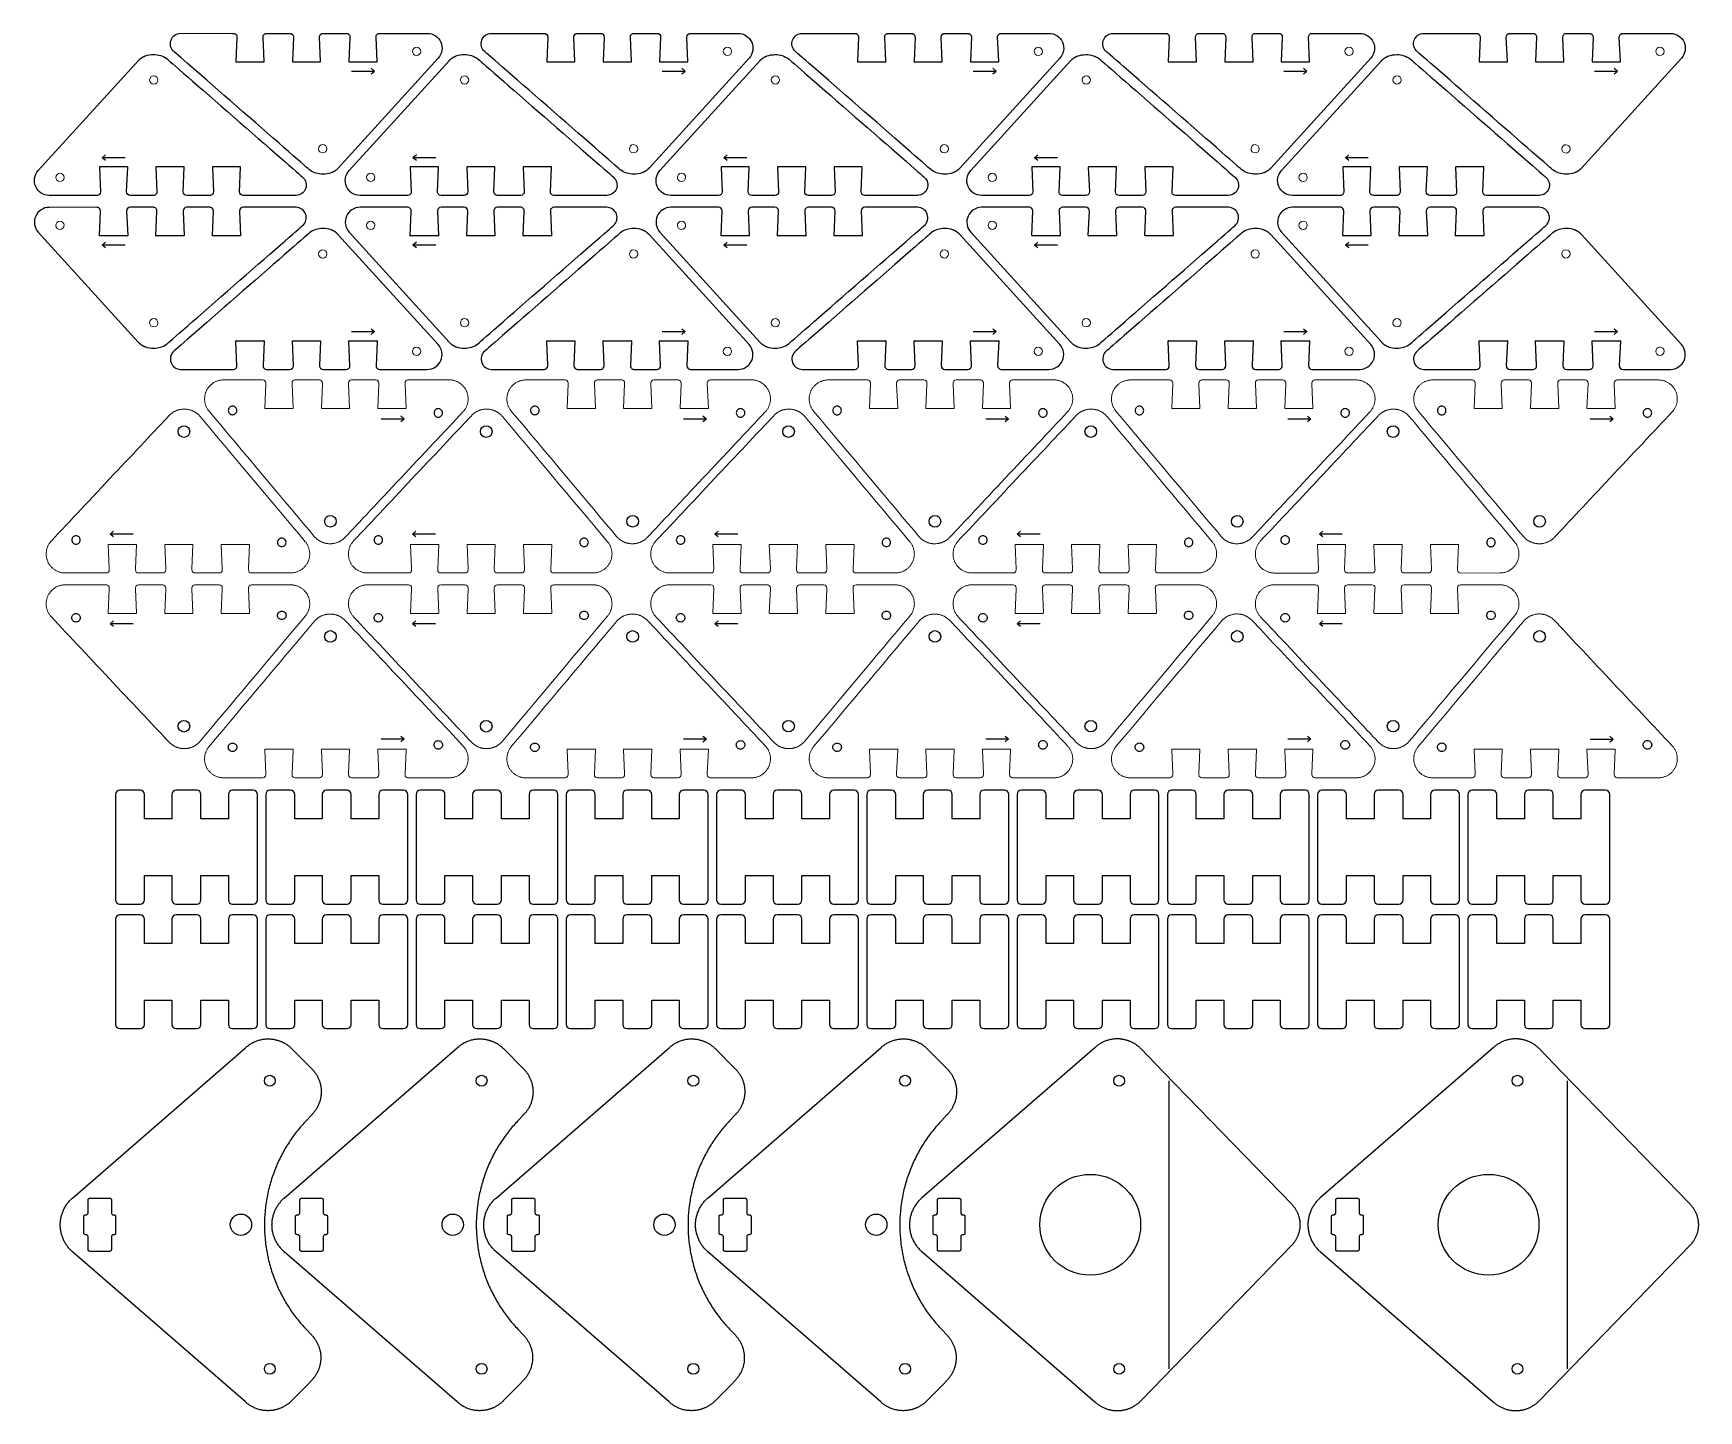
# Model space of a CAD drawing. Header units: millimetres. Extents: x -142 to 139, y -115 to 117.
import ezdxf

# ---------------------------------------------------------------- set-up
doc = ezdxf.new("R2010")
doc.units = ezdxf.units.MM
doc.header["$MEASUREMENT"] = 0
for name, color, linetype, true_color in [('engrave lines', 1, 'Continuous', 0xff0000), ('legs', 178, 'Continuous', 0x000000), ('plates', 178, 'Continuous', 0x000000), ('teeth', 178, 'Continuous', 0x000000)]:
    doc.layers.add(name, color=color, linetype=linetype, true_color=true_color)

msp = doc.modelspace()

# ---------------------------------------------------------------- linework, layer by layer
at = {"layer": 'engrave lines'}
for points in [[(-88.56, 111.12), (-84.69, 111.12)], [(-85.26, 111.59), (-84.69, 111.12)], [(-85.26, 110.64), (-84.69, 111.12)], [(-36.18, 111.12), (-32.31, 111.12)], [(-32.88, 111.59), (-32.31, 111.12)], [(-32.88, 110.64), (-32.31, 111.12)], [(16.21, 111.12), (20.07, 111.12)], [(19.51, 111.59), (20.07, 111.12)], [(19.51, 110.64), (20.07, 111.12)], [(68.59, 111.12), (72.45, 111.12)], [(71.89, 111.59), (72.45, 111.12)], [(71.89, 110.64), (72.45, 111.12)], [(120.97, 111.12), (124.84, 111.12)], [(124.27, 111.59), (124.84, 111.12)], [(124.27, 110.64), (124.84, 111.12)], [(-130.01, 96.99), (-130.58, 96.52)], [(-126.71, 96.52), (-130.58, 96.52)], [(-130.01, 96.04), (-130.58, 96.52)], [(-77.63, 96.99), (-78.2, 96.52)], [(-77.63, 96.04), (-78.2, 96.52)], [(-74.33, 96.52), (-78.2, 96.52)], [(-25.25, 96.99), (-25.82, 96.52)], [(-25.25, 96.04), (-25.82, 96.52)], [(-21.95, 96.52), (-25.82, 96.52)], [(27.13, 96.99), (26.57, 96.52)], [(27.13, 96.04), (26.57, 96.52)], [(30.43, 96.52), (26.57, 96.52)], [(79.52, 96.99), (78.95, 96.52)], [(79.52, 96.04), (78.95, 96.52)], [(82.81, 96.52), (78.95, 96.52)], [(-130.01, 82.27), (-130.58, 81.8)], [(-130.01, 81.32), (-130.58, 81.8)], [(-126.71, 81.8), (-130.58, 81.8)], [(-77.63, 82.27), (-78.2, 81.8)], [(-74.33, 81.8), (-78.2, 81.8)], [(-77.63, 81.32), (-78.2, 81.8)], [(-25.25, 82.27), (-25.82, 81.8)], [(-21.95, 81.8), (-25.82, 81.8)], [(-25.25, 81.32), (-25.82, 81.8)], [(27.13, 82.27), (26.57, 81.8)], [(30.43, 81.8), (26.57, 81.8)], [(27.13, 81.32), (26.57, 81.8)], [(79.52, 82.27), (78.95, 81.8)], [(82.81, 81.8), (78.95, 81.8)], [(79.52, 81.32), (78.95, 81.8)], [(-85.26, 67.67), (-84.69, 67.2)], [(-32.88, 67.67), (-32.31, 67.2)], [(19.51, 67.67), (20.07, 67.2)], [(71.89, 67.67), (72.45, 67.2)], [(124.27, 67.67), (124.84, 67.2)], [(-88.56, 67.2), (-84.69, 67.2)], [(-85.26, 66.72), (-84.69, 67.2)], [(-36.18, 67.2), (-32.31, 67.2)], [(-32.88, 66.72), (-32.31, 67.2)], [(16.21, 67.2), (20.07, 67.2)], [(19.51, 66.72), (20.07, 67.2)], [(68.59, 67.2), (72.45, 67.2)], [(71.89, 66.72), (72.45, 67.2)], [(120.97, 67.2), (124.84, 67.2)], [(124.27, 66.72), (124.84, 67.2)], [(-83.57, 52.51), (-79.7, 52.51)], [(-80.27, 52.99), (-79.7, 52.51)], [(-80.27, 52.04), (-79.7, 52.51)], [(-32.62, 52.51), (-28.75, 52.51)], [(-29.32, 52.99), (-28.75, 52.51)], [(-29.32, 52.03), (-28.75, 52.51)], [(18.33, 52.51), (22.2, 52.51)], [(21.63, 52.98), (22.2, 52.51)], [(21.63, 52.03), (22.2, 52.51)], [(69.28, 52.51), (73.15, 52.51)], [(72.58, 52.98), (73.15, 52.51)], [(72.58, 52.03), (73.15, 52.51)], [(120.23, 52.5), (124.09, 52.5)], [(123.53, 52.98), (124.09, 52.5)], [(123.53, 52.03), (124.09, 52.5)], [(-128.66, 33.57), (-129.22, 33.09)], [(-125.36, 33.09), (-129.22, 33.09)], [(-128.66, 32.61), (-129.22, 33.09)], [(-77.71, 33.56), (-78.28, 33.09)], [(-77.71, 32.61), (-78.28, 33.09)], [(-74.41, 33.09), (-78.28, 33.09)], [(-26.76, 33.56), (-27.33, 33.09)], [(-26.76, 32.61), (-27.33, 33.09)], [(-23.46, 33.09), (-27.33, 33.09)], [(24.19, 33.56), (23.62, 33.08)], [(24.19, 32.61), (23.62, 33.08)], [(27.49, 33.08), (23.62, 33.08)], [(75.14, 33.56), (74.57, 33.08)], [(75.14, 32.61), (74.57, 33.08)], [(78.43, 33.08), (74.57, 33.08)], [(-128.66, 18.45), (-129.22, 17.98)], [(-128.66, 17.5), (-129.22, 17.98)], [(-125.36, 17.98), (-129.22, 17.98)], [(-77.71, 18.45), (-78.28, 17.97)], [(-74.41, 17.97), (-78.28, 17.97)], [(-77.71, 17.5), (-78.28, 17.97)], [(-26.76, 18.45), (-27.33, 17.97)], [(-23.46, 17.97), (-27.33, 17.97)], [(-26.76, 17.5), (-27.33, 17.97)], [(24.19, 18.44), (23.62, 17.97)], [(27.49, 17.97), (23.62, 17.97)], [(24.19, 17.49), (23.62, 17.97)], [(75.14, 18.44), (74.57, 17.97)], [(78.43, 17.97), (74.57, 17.97)], [(75.14, 17.49), (74.57, 17.97)], [(-83.57, -1.45), (-79.7, -1.45)], [(-80.27, -0.97), (-79.7, -1.45)], [(-80.27, -1.92), (-79.7, -1.45)], [(-32.62, -1.45), (-28.75, -1.45)], [(-29.32, -0.97), (-28.75, -1.45)], [(-29.32, -1.92), (-28.75, -1.45)], [(18.33, -1.45), (22.2, -1.45)], [(21.63, -0.98), (22.2, -1.45)], [(21.63, -1.93), (22.2, -1.45)], [(69.28, -1.45), (73.15, -1.45)], [(72.58, -0.98), (73.15, -1.45)], [(72.58, -1.93), (73.15, -1.45)], [(120.23, -1.46), (124.09, -1.46)], [(123.53, -0.98), (124.09, -1.46)], [(123.53, -1.93), (124.09, -1.46)], [(49.22, -59.05), (49.22, -107.61)], [(116.36, -59.05), (116.36, -107.61)]]:
    msp.add_lwpolyline(points, dxfattribs=at)
at = {"layer": 'legs', "lineweight": 5}
for p, q in [((-102.99, 58.39), (-103.17, 54.31)), ((-93.47, 58.39), (-93.64, 54.31)), ((-83.95, 58.39), (-84.12, 54.3)), ((-52.04, 58.39), (-52.21, 54.3)), ((-42.52, 58.39), (-42.69, 54.3)), ((-33, 58.39), (-33.17, 54.3)), ((-1.09, 58.39), (-1.26, 54.3)), ((8.43, 58.39), (8.26, 54.3)), ((17.95, 58.39), (17.78, 54.3)), ((49.86, 58.39), (49.69, 54.3)), ((59.38, 58.38), (59.21, 54.3)), ((68.9, 58.39), (68.73, 54.3)), ((100.81, 58.39), (100.64, 54.3)), ((110.33, 58.38), (110.16, 54.3)), ((119.85, 58.39), (119.68, 54.3)), ((-124.97, 27.21), (-124.8, 31.3)), ((-115.45, 27.21), (-115.28, 31.3)), ((-105.93, 27.21), (-105.75, 31.3)), ((-74.02, 27.21), (-73.85, 31.29)), ((-64.5, 27.21), (-64.33, 31.29)), ((-54.98, 27.21), (-54.8, 31.29)), ((-23.07, 27.2), (-22.9, 31.29)), ((-13.55, 27.21), (-13.38, 31.29)), ((-4.02, 27.2), (-3.85, 31.29)), ((27.88, 27.2), (28.05, 31.29)), ((37.4, 27.21), (37.57, 31.29)), ((46.93, 27.2), (47.1, 31.29)), ((78.83, 27.2), (79, 31.29)), ((88.35, 27.2), (88.52, 31.29)), ((97.88, 27.2), (98.05, 31.29)), ((-124.97, 23.86), (-124.8, 19.77)), ((-115.45, 23.85), (-115.28, 19.77)), ((-105.93, 23.86), (-105.75, 19.77)), ((-74.02, 23.86), (-73.85, 19.77)), ((-64.5, 23.85), (-64.33, 19.77)), ((-54.98, 23.86), (-54.8, 19.77)), ((-23.07, 23.86), (-22.9, 19.77)), ((-13.55, 23.86), (-13.38, 19.77)), ((-4.02, 23.86), (-3.85, 19.77)), ((27.88, 23.86), (28.05, 19.77)), ((37.4, 23.86), (37.57, 19.77)), ((46.93, 23.86), (47.1, 19.77)), ((78.83, 23.86), (79, 19.78)), ((88.35, 23.86), (88.52, 19.78)), ((97.88, 23.86), (98.05, 19.78)), ((-102.99, -7.33), (-103.17, -3.24)), ((-93.47, -7.32), (-93.64, -3.24)), ((-83.95, -7.33), (-84.12, -3.24)), ((-52.04, -7.33), (-52.21, -3.24)), ((-42.52, -7.32), (-42.69, -3.24)), ((-33, -7.33), (-33.17, -3.24)), ((-1.09, -7.32), (-1.26, -3.24)), ((8.43, -7.32), (8.26, -3.24)), ((17.95, -7.32), (17.78, -3.24)), ((49.86, -7.32), (49.69, -3.23)), ((59.38, -7.32), (59.21, -3.23)), ((68.9, -7.32), (68.73, -3.23)), ((100.81, -7.32), (100.64, -3.23)), ((110.33, -7.32), (110.16, -3.23)), ((119.85, -7.32), (119.68, -3.23))]:
    msp.add_line(p, q, dxfattribs=at)
at = {"layer": 'legs'}
for points in [[(-83.82, 117.48), (-75.78, 117.48)], [(-31.43, 117.48), (-23.4, 117.48)], [(20.95, 117.48), (28.99, 117.48)], [(73.34, 117.48), (81.37, 117.48)], [(125.72, 117.47), (133.76, 117.47)], [(-141.35, 94.35), (-124.51, 112.87)], [(-108.04, 112.72), (-108.05, 112.7)], [(-108.02, 112.67), (-103.31, 112.67)], [(-103.28, 112.7), (-103.28, 112.72)], [(-98.52, 112.72), (-98.53, 112.7)], [(-98.5, 112.67), (-93.79, 112.67)], [(-93.76, 112.7), (-93.76, 112.72)], [(-73.94, 113.3), (-90.78, 94.78)], [(-89, 112.72), (-89.01, 112.7)], [(-88.98, 112.67), (-84.27, 112.67)], [(-88.97, 94.34), (-72.12, 112.87)], [(-84.24, 112.7), (-84.24, 112.72)], [(-55.66, 112.72), (-55.66, 112.69)], [(-55.63, 112.66), (-50.93, 112.66)], [(-50.9, 112.69), (-50.9, 112.72)], [(-46.14, 112.72), (-46.14, 112.69)], [(-46.11, 112.66), (-41.41, 112.66)], [(-41.38, 112.69), (-41.38, 112.72)], [(-21.55, 113.3), (-38.39, 94.78)], [(-36.62, 112.72), (-36.62, 112.69)], [(-36.59, 112.66), (-31.89, 112.66)], [(-36.58, 94.34), (-19.74, 112.86)], [(-31.86, 112.69), (-31.86, 112.72)], [(-3.27, 112.72), (-3.28, 112.69)], [(-3.25, 112.66), (1.46, 112.66)], [(1.49, 112.69), (1.49, 112.72)], [(6.25, 112.72), (6.24, 112.69)], [(6.27, 112.66), (10.98, 112.66)], [(11.01, 112.69), (11.01, 112.72)], [(30.84, 113.3), (13.99, 94.77)], [(15.77, 112.72), (15.76, 112.69)], [(15.79, 112.66), (20.5, 112.66)], [(15.8, 94.34), (32.65, 112.86)], [(20.53, 112.69), (20.53, 112.72)], [(49.11, 112.72), (49.11, 112.69)], [(49.14, 112.66), (53.84, 112.66)], [(53.87, 112.69), (53.87, 112.72)], [(58.63, 112.72), (58.63, 112.69)], [(58.66, 112.66), (63.36, 112.66)], [(63.39, 112.69), (63.39, 112.72)], [(83.22, 113.29), (66.38, 94.77)], [(68.15, 112.72), (68.15, 112.69)], [(68.18, 112.66), (72.88, 112.66)], [(68.19, 94.34), (85.03, 112.86)], [(72.91, 112.69), (72.91, 112.72)], [(101.5, 112.71), (101.49, 112.69)], [(101.52, 112.66), (106.23, 112.66)], [(106.26, 112.69), (106.26, 112.71)], [(111.02, 112.71), (111.01, 112.69)], [(111.04, 112.66), (115.75, 112.66)], [(115.78, 112.69), (115.78, 112.71)], [(135.61, 113.29), (118.76, 94.77)], [(120.54, 112.71), (120.53, 112.69)], [(120.56, 112.66), (125.27, 112.66)], [(125.3, 112.69), (125.3, 112.71)], [(-131.04, 94.95), (-131.04, 94.92)], [(-126.31, 94.98), (-131.01, 94.98)], [(-126.28, 94.92), (-126.28, 94.95)], [(-121.52, 94.95), (-121.52, 94.92)], [(-116.79, 94.98), (-121.49, 94.98)], [(-116.76, 94.92), (-116.76, 94.95)], [(-112, 94.95), (-112, 94.92)], [(-107.27, 94.98), (-111.97, 94.98)], [(-107.24, 94.92), (-107.24, 94.95)], [(-78.66, 94.95), (-78.66, 94.92)], [(-73.93, 94.98), (-78.63, 94.98)], [(-73.9, 94.92), (-73.9, 94.95)], [(-69.14, 94.95), (-69.14, 94.92)], [(-64.41, 94.98), (-69.11, 94.98)], [(-64.38, 94.92), (-64.38, 94.95)], [(-59.62, 94.95), (-59.62, 94.92)], [(-54.89, 94.98), (-59.59, 94.98)], [(-54.86, 94.92), (-54.86, 94.95)], [(-26.27, 94.94), (-26.27, 94.92)], [(-21.54, 94.98), (-26.24, 94.98)], [(-21.51, 94.92), (-21.51, 94.94)], [(-16.75, 94.94), (-16.75, 94.92)], [(-12.02, 94.98), (-16.72, 94.98)], [(-11.99, 94.92), (-11.99, 94.94)], [(-7.23, 94.94), (-7.23, 94.92)], [(-2.5, 94.98), (-7.2, 94.98)], [(-2.47, 94.92), (-2.47, 94.94)], [(26.11, 94.94), (26.11, 94.92)], [(30.84, 94.97), (26.14, 94.97)], [(30.87, 94.92), (30.87, 94.94)], [(35.63, 94.94), (35.63, 94.92)], [(40.36, 94.97), (35.66, 94.97)], [(40.39, 94.92), (40.39, 94.94)], [(45.15, 94.94), (45.15, 94.92)], [(49.88, 94.97), (45.18, 94.97)], [(49.91, 94.92), (49.91, 94.94)], [(78.5, 94.94), (78.5, 94.91)], [(83.23, 94.97), (78.53, 94.97)], [(83.26, 94.91), (83.26, 94.94)], [(88.02, 94.94), (88.02, 94.91)], [(92.75, 94.97), (88.05, 94.97)], [(92.78, 94.91), (92.78, 94.94)], [(97.54, 94.94), (97.54, 94.91)], [(102.27, 94.97), (97.57, 94.97)], [(102.3, 94.91), (102.3, 94.94)], [(-131.47, 90.16), (-139.5, 90.16)], [(-79.08, 90.16), (-87.12, 90.16)], [(-26.7, 90.16), (-34.73, 90.16)], [(25.69, 90.16), (17.65, 90.16)], [(78.07, 90.15), (70.04, 90.15)], [(-131.47, 88.16), (-139.5, 88.15)], [(-79.08, 88.16), (-87.12, 88.16)], [(-26.7, 88.16), (-34.73, 88.16)], [(25.69, 88.16), (17.65, 88.16)], [(78.07, 88.17), (70.04, 88.16)], [(-141.35, 83.97), (-124.51, 65.45)], [(-131.04, 83.37), (-131.04, 83.4)], [(-126.31, 83.34), (-131.01, 83.34)], [(-126.28, 83.4), (-126.28, 83.37)], [(-121.52, 83.37), (-121.52, 83.4)], [(-116.79, 83.34), (-121.49, 83.34)], [(-116.76, 83.4), (-116.76, 83.37)], [(-112, 83.37), (-112, 83.4)], [(-107.27, 83.34), (-111.97, 83.34)], [(-107.24, 83.4), (-107.24, 83.37)], [(-73.94, 65.02), (-90.78, 83.54)], [(-88.97, 83.97), (-72.12, 65.45)], [(-78.66, 83.37), (-78.66, 83.4)], [(-73.93, 83.34), (-78.63, 83.34)], [(-73.9, 83.4), (-73.9, 83.37)], [(-69.14, 83.37), (-69.14, 83.4)], [(-64.41, 83.34), (-69.11, 83.34)], [(-64.38, 83.4), (-64.38, 83.37)], [(-59.62, 83.37), (-59.62, 83.4)], [(-54.89, 83.34), (-59.59, 83.34)], [(-54.86, 83.4), (-54.86, 83.37)], [(-21.55, 65.03), (-38.39, 83.55)], [(-36.58, 83.98), (-19.74, 65.45)], [(-26.27, 83.37), (-26.27, 83.4)], [(-21.54, 83.34), (-26.24, 83.34)], [(-21.51, 83.4), (-21.51, 83.37)], [(-16.75, 83.37), (-16.75, 83.4)], [(-12.02, 83.34), (-16.72, 83.34)], [(-11.99, 83.4), (-11.99, 83.37)], [(-7.23, 83.37), (-7.23, 83.4)], [(-2.5, 83.34), (-7.2, 83.34)], [(-2.47, 83.4), (-2.47, 83.37)], [(30.84, 65.03), (13.99, 83.55)], [(15.8, 83.98), (32.65, 65.46)], [(26.11, 83.38), (26.11, 83.4)], [(30.84, 83.34), (26.14, 83.34)], [(30.87, 83.4), (30.87, 83.38)], [(35.63, 83.38), (35.63, 83.4)], [(40.36, 83.34), (35.66, 83.34)], [(40.39, 83.4), (40.39, 83.38)], [(45.15, 83.38), (45.15, 83.4)], [(49.88, 83.34), (45.18, 83.34)], [(49.91, 83.4), (49.91, 83.38)], [(83.22, 65.03), (66.38, 83.55)], [(68.19, 83.98), (85.03, 65.46)], [(78.5, 83.38), (78.5, 83.41)], [(83.23, 83.35), (78.53, 83.35)], [(83.26, 83.41), (83.26, 83.38)], [(88.02, 83.38), (88.02, 83.41)], [(92.75, 83.35), (88.05, 83.35)], [(92.78, 83.41), (92.78, 83.38)], [(97.54, 83.38), (97.54, 83.41)], [(102.27, 83.35), (97.57, 83.35)], [(102.3, 83.41), (102.3, 83.38)], [(135.61, 65.03), (118.76, 83.56)], [(-108.04, 65.6), (-108.05, 65.63)], [(-108.02, 65.66), (-103.31, 65.66)], [(-103.28, 65.63), (-103.28, 65.6)], [(-98.52, 65.6), (-98.53, 65.63)], [(-98.5, 65.66), (-93.79, 65.66)], [(-93.76, 65.63), (-93.76, 65.6)], [(-89, 65.6), (-89.01, 65.63)], [(-88.98, 65.66), (-84.27, 65.66)], [(-84.24, 65.63), (-84.24, 65.6)], [(-55.66, 65.6), (-55.66, 65.63)], [(-55.63, 65.66), (-50.93, 65.66)], [(-50.9, 65.63), (-50.9, 65.6)], [(-46.14, 65.6), (-46.14, 65.63)], [(-46.11, 65.66), (-41.41, 65.66)], [(-41.38, 65.63), (-41.38, 65.6)], [(-36.62, 65.6), (-36.62, 65.63)], [(-36.59, 65.66), (-31.89, 65.66)], [(-31.86, 65.63), (-31.86, 65.6)], [(-3.27, 65.6), (-3.28, 65.63)], [(-3.25, 65.66), (1.46, 65.66)], [(1.49, 65.63), (1.49, 65.6)], [(6.25, 65.6), (6.24, 65.63)], [(6.27, 65.66), (10.98, 65.66)], [(11.01, 65.63), (11.01, 65.6)], [(15.77, 65.6), (15.76, 65.63)], [(15.79, 65.66), (20.5, 65.66)], [(20.53, 65.63), (20.53, 65.6)], [(49.11, 65.61), (49.11, 65.63)], [(49.14, 65.66), (53.84, 65.66)], [(53.87, 65.63), (53.87, 65.61)], [(58.63, 65.61), (58.63, 65.63)], [(58.66, 65.66), (63.36, 65.66)], [(63.39, 65.63), (63.39, 65.61)], [(68.15, 65.61), (68.15, 65.63)], [(68.18, 65.66), (72.88, 65.66)], [(72.91, 65.63), (72.91, 65.61)], [(101.5, 65.61), (101.49, 65.64)], [(101.52, 65.67), (106.23, 65.67)], [(106.26, 65.64), (106.26, 65.61)], [(111.02, 65.61), (111.01, 65.64)], [(111.04, 65.67), (115.75, 65.67)], [(115.78, 65.64), (115.78, 65.61)], [(120.54, 65.61), (120.53, 65.64)], [(120.56, 65.67), (125.27, 65.67)], [(125.3, 65.64), (125.3, 65.61)], [(-83.82, 60.84), (-75.78, 60.84)], [(-31.43, 60.84), (-23.4, 60.84)], [(20.95, 60.84), (28.99, 60.85)], [(73.34, 60.85), (81.37, 60.85)], [(125.72, 60.85), (133.76, 60.85)]]:
    msp.add_lwpolyline(points, dxfattribs=at)
at = {"layer": 'legs', "lineweight": 5}
for points in [[(-110.12, 59.07), (-103.49, 59.07)], [(-79.04, 59.07), (-72.1, 59.07)], [(-59.17, 59.06), (-52.54, 59.07)], [(-28.09, 59.07), (-21.15, 59.07)], [(-8.22, 59.06), (-1.59, 59.07)], [(22.86, 59.07), (29.8, 59.07)], [(42.73, 59.06), (49.36, 59.06)], [(73.82, 59.06), (80.75, 59.06)], [(93.68, 59.06), (100.31, 59.06)], [(124.77, 59.06), (131.7, 59.06)], [(-98.58, 58.39), (-98.58, 58.41)], [(-98.4, 54.3), (-98.58, 58.39)], [(-88.88, 54.3), (-89.06, 58.39)], [(-79.54, 58.39), (-79.54, 58.44)], [(-79.36, 54.3), (-79.54, 58.39)], [(-47.63, 58.39), (-47.63, 58.41)], [(-47.45, 54.3), (-47.63, 58.39)], [(-37.93, 54.3), (-38.11, 58.39)], [(-28.59, 58.39), (-28.59, 58.44)], [(-28.41, 54.3), (-28.59, 58.39)], [(3.32, 58.39), (3.32, 58.41)], [(3.5, 54.3), (3.32, 58.39)], [(13.02, 54.3), (12.84, 58.39)], [(22.36, 58.39), (22.36, 58.43)], [(22.54, 54.3), (22.36, 58.39)], [(54.27, 58.39), (54.27, 58.41)], [(54.45, 54.3), (54.27, 58.39)], [(63.97, 54.3), (63.79, 58.39)], [(73.31, 58.39), (73.31, 58.43)], [(73.49, 54.3), (73.31, 58.39)], [(105.22, 58.38), (105.22, 58.41)], [(105.4, 54.29), (105.22, 58.38)], [(114.92, 54.29), (114.74, 58.38)], [(124.27, 58.38), (124.26, 58.43)], [(124.44, 54.29), (124.27, 58.38)], [(-103.17, 54.3), (-103.17, 54.28)], [(-103.14, 54.25), (-98.43, 54.25)], [(-98.4, 54.28), (-98.4, 54.3)], [(-93.64, 54.3), (-93.64, 54.28)], [(-93.61, 54.25), (-88.91, 54.25)], [(-88.88, 54.28), (-88.88, 54.3)], [(-84.12, 54.3), (-84.12, 54.28)], [(-84.09, 54.25), (-79.39, 54.25)], [(-79.36, 54.28), (-79.36, 54.3)], [(-52.21, 54.29), (-52.21, 54.28)], [(-52.18, 54.25), (-47.48, 54.25)], [(-47.45, 54.28), (-47.45, 54.3)], [(-42.69, 54.29), (-42.69, 54.28)], [(-42.66, 54.25), (-37.96, 54.25)], [(-37.93, 54.28), (-37.93, 54.3)], [(-33.17, 54.29), (-33.17, 54.28)], [(-33.14, 54.25), (-28.44, 54.25)], [(-28.41, 54.28), (-28.41, 54.3)], [(-1.26, 54.29), (-1.26, 54.28)], [(-1.23, 54.25), (3.47, 54.25)], [(3.5, 54.28), (3.5, 54.3)], [(8.26, 54.29), (8.26, 54.28)], [(8.29, 54.25), (12.99, 54.25)], [(13.02, 54.28), (13.02, 54.3)], [(17.78, 54.29), (17.78, 54.28)], [(17.81, 54.25), (22.51, 54.25)], [(22.54, 54.28), (22.54, 54.3)], [(49.69, 54.29), (49.69, 54.27)], [(49.72, 54.24), (54.42, 54.24)], [(54.45, 54.27), (54.45, 54.3)], [(59.21, 54.29), (59.21, 54.27)], [(59.24, 54.24), (63.94, 54.24)], [(63.97, 54.27), (63.97, 54.3)], [(68.73, 54.29), (68.73, 54.27)], [(68.76, 54.24), (73.46, 54.24)], [(73.49, 54.27), (73.49, 54.3)], [(100.64, 54.29), (100.64, 54.27)], [(100.67, 54.24), (105.37, 54.24)], [(105.4, 54.27), (105.4, 54.29)], [(110.16, 54.29), (110.16, 54.27)], [(110.19, 54.24), (114.89, 54.24)], [(114.92, 54.27), (114.92, 54.29)], [(119.68, 54.29), (119.68, 54.27)], [(119.71, 54.24), (124.41, 54.24)], [(124.44, 54.27), (124.44, 54.29)], [(-129.56, 31.32), (-129.56, 31.3)], [(-129.56, 31.3), (-129.38, 27.21)], [(-124.83, 31.35), (-129.53, 31.35)], [(-124.8, 31.31), (-124.8, 31.32)], [(-120.04, 31.32), (-120.04, 31.3)], [(-120.04, 31.3), (-119.86, 27.21)], [(-115.31, 31.35), (-120.01, 31.35)], [(-115.28, 31.31), (-115.28, 31.32)], [(-110.52, 31.32), (-110.52, 31.3)], [(-110.52, 31.3), (-110.34, 27.21)], [(-105.78, 31.35), (-110.49, 31.35)], [(-105.75, 31.31), (-105.75, 31.32)], [(-78.61, 31.32), (-78.61, 31.3)], [(-78.61, 31.3), (-78.43, 27.21)], [(-73.88, 31.35), (-78.58, 31.35)], [(-73.85, 31.3), (-73.85, 31.32)], [(-69.09, 31.32), (-69.09, 31.3)], [(-69.09, 31.3), (-68.91, 27.21)], [(-64.36, 31.35), (-69.06, 31.35)], [(-64.33, 31.3), (-64.33, 31.32)], [(-59.57, 31.32), (-59.57, 31.3)], [(-59.57, 31.3), (-59.39, 27.21)], [(-54.83, 31.35), (-59.54, 31.35)], [(-54.8, 31.3), (-54.8, 31.32)], [(-27.66, 31.32), (-27.66, 31.3)], [(-27.66, 31.3), (-27.48, 27.21)], [(-22.93, 31.35), (-27.63, 31.35)], [(-22.9, 31.3), (-22.9, 31.32)], [(-18.14, 31.32), (-18.14, 31.3)], [(-18.14, 31.3), (-17.96, 27.21)], [(-13.41, 31.35), (-18.11, 31.35)], [(-13.38, 31.3), (-13.38, 31.32)], [(-8.62, 31.32), (-8.62, 31.3)], [(-8.62, 31.3), (-8.44, 27.21)], [(-3.88, 31.35), (-8.59, 31.35)], [(-3.85, 31.3), (-3.85, 31.32)], [(23.29, 31.32), (23.29, 31.29)], [(23.29, 31.29), (23.47, 27.2)], [(28.02, 31.35), (23.32, 31.35)], [(28.05, 31.3), (28.05, 31.32)], [(32.81, 31.32), (32.81, 31.29)], [(32.81, 31.29), (32.99, 27.2)], [(37.54, 31.35), (32.84, 31.35)], [(37.57, 31.3), (37.57, 31.32)], [(42.33, 31.32), (42.33, 31.29)], [(42.33, 31.29), (42.51, 27.2)], [(47.07, 31.35), (42.36, 31.35)], [(47.1, 31.3), (47.1, 31.32)], [(74.24, 31.31), (74.24, 31.29)], [(74.24, 31.29), (74.42, 27.2)], [(78.97, 31.34), (74.27, 31.34)], [(79, 31.3), (79, 31.31)], [(83.77, 31.31), (83.77, 31.29)], [(83.77, 31.29), (83.94, 27.2)], [(88.49, 31.34), (83.8, 31.34)], [(88.52, 31.3), (88.52, 31.31)], [(88.52, 31.29), (88.52, 31.29), (88.52, 31.29)], [(93.29, 31.31), (93.29, 31.29)], [(93.29, 31.29), (93.46, 27.2)], [(98.02, 31.34), (93.32, 31.34)], [(98.05, 31.3), (98.05, 31.31)], [(-129.88, 26.53), (-136.82, 26.53)], [(-129.38, 27.21), (-129.38, 27.16)], [(-110.34, 27.21), (-110.34, 27.19)], [(-98.8, 26.54), (-105.43, 26.53)], [(-78.93, 26.53), (-85.87, 26.53)], [(-78.43, 27.21), (-78.43, 27.16)], [(-59.39, 27.21), (-59.39, 27.19)], [(-47.84, 26.53), (-54.47, 26.53)], [(-27.98, 26.53), (-34.92, 26.53)], [(-27.48, 27.21), (-27.48, 27.16)], [(-8.44, 27.21), (-8.44, 27.18)], [(3.11, 26.53), (-3.52, 26.53)], [(22.97, 26.53), (16.03, 26.53)], [(23.47, 27.2), (23.47, 27.16)], [(42.51, 27.2), (42.51, 27.18)], [(54.06, 26.53), (47.43, 26.53)], [(73.92, 26.52), (66.98, 26.52)], [(74.42, 27.2), (74.42, 27.16)], [(93.46, 27.2), (93.46, 27.18)], [(105.01, 26.53), (98.38, 26.52)], [(-129.88, 24.53), (-136.82, 24.53)], [(-129.56, 19.76), (-129.38, 23.85)], [(-129.38, 23.85), (-129.38, 23.9)], [(-120.04, 19.76), (-119.86, 23.85)], [(-110.52, 19.76), (-110.34, 23.86)], [(-110.34, 23.86), (-110.34, 23.88)], [(-98.8, 24.53), (-105.43, 24.53)], [(-78.93, 24.53), (-85.87, 24.53)], [(-78.61, 19.77), (-78.43, 23.86)], [(-78.43, 23.86), (-78.43, 23.9)], [(-69.09, 19.77), (-68.91, 23.86)], [(-59.57, 19.77), (-59.39, 23.86)], [(-59.39, 23.86), (-59.39, 23.88)], [(-47.84, 24.53), (-54.47, 24.53)], [(-27.98, 24.54), (-34.92, 24.54)], [(-27.66, 19.77), (-27.48, 23.86)], [(-27.48, 23.86), (-27.48, 23.91)], [(-18.14, 19.77), (-17.96, 23.86)], [(-8.62, 19.77), (-8.44, 23.86)], [(-8.44, 23.86), (-8.44, 23.88)], [(3.11, 24.53), (-3.52, 24.54)], [(22.97, 24.54), (16.03, 24.54)], [(23.29, 19.77), (23.47, 23.86)], [(23.47, 23.86), (23.47, 23.91)], [(32.81, 19.77), (32.99, 23.86)], [(42.33, 19.77), (42.51, 23.86)], [(42.51, 23.86), (42.51, 23.88)], [(54.06, 24.53), (47.43, 24.54)], [(73.92, 24.54), (66.98, 24.54)], [(74.24, 19.77), (74.42, 23.86)], [(74.42, 23.86), (74.42, 23.91)], [(83.77, 19.77), (83.94, 23.86)], [(93.29, 19.77), (93.46, 23.86)], [(93.46, 23.86), (93.46, 23.88)], [(105.01, 24.54), (98.38, 24.54)], [(-129.56, 19.74), (-129.56, 19.76)], [(-124.83, 19.71), (-129.53, 19.71)], [(-124.8, 19.76), (-124.8, 19.74)], [(-120.04, 19.74), (-120.04, 19.76)], [(-115.31, 19.71), (-120.01, 19.71)], [(-115.28, 19.76), (-115.28, 19.74)], [(-110.52, 19.74), (-110.52, 19.76)], [(-105.78, 19.71), (-110.49, 19.71)], [(-105.75, 19.76), (-105.75, 19.74)], [(-78.61, 19.75), (-78.61, 19.77)], [(-73.88, 19.72), (-78.58, 19.72)], [(-73.85, 19.76), (-73.85, 19.75)], [(-69.09, 19.75), (-69.09, 19.77)], [(-64.36, 19.72), (-69.06, 19.72)], [(-64.33, 19.76), (-64.33, 19.75)], [(-59.57, 19.75), (-59.57, 19.77)], [(-54.83, 19.72), (-59.54, 19.72)], [(-54.8, 19.76), (-54.8, 19.75)], [(-27.66, 19.75), (-27.66, 19.77)], [(-22.93, 19.72), (-27.63, 19.72)], [(-22.9, 19.76), (-22.9, 19.75)], [(-18.14, 19.75), (-18.14, 19.77)], [(-13.41, 19.72), (-18.11, 19.72)], [(-13.38, 19.76), (-13.38, 19.75)], [(-8.62, 19.75), (-8.62, 19.77)], [(-3.88, 19.72), (-8.59, 19.72)], [(-3.85, 19.76), (-3.85, 19.75)], [(23.29, 19.75), (23.29, 19.77)], [(28.02, 19.72), (23.32, 19.72)], [(28.05, 19.77), (28.05, 19.75)], [(32.81, 19.75), (32.81, 19.77)], [(37.54, 19.72), (32.84, 19.72)], [(37.57, 19.77), (37.57, 19.75)], [(42.33, 19.75), (42.33, 19.77)], [(47.07, 19.72), (42.36, 19.72)], [(47.1, 19.77), (47.1, 19.75)], [(74.24, 19.75), (74.24, 19.77)], [(78.97, 19.72), (74.27, 19.72)], [(79, 19.77), (79, 19.75)], [(83.77, 19.75), (83.77, 19.77)], [(88.49, 19.72), (83.8, 19.72)], [(88.52, 19.77), (88.52, 19.75)], [(93.29, 19.75), (93.29, 19.77)], [(98.02, 19.72), (93.32, 19.72)], [(98.05, 19.77), (98.05, 19.75)], [(-103.17, -3.23), (-103.17, -3.22)], [(-103.14, -3.19), (-98.43, -3.19)], [(-98.4, -3.24), (-98.58, -7.33)], [(-98.4, -3.22), (-98.4, -3.24)], [(-93.64, -3.23), (-93.64, -3.22)], [(-93.64, -3.24), (-93.64, -3.24), (-93.64, -3.24)], [(-93.61, -3.19), (-88.91, -3.19)], [(-88.88, -3.24), (-89.06, -7.33)], [(-88.88, -3.22), (-88.88, -3.24)], [(-84.12, -3.23), (-84.12, -3.22)], [(-84.09, -3.19), (-79.39, -3.19)], [(-79.36, -3.24), (-79.54, -7.33)], [(-79.36, -3.22), (-79.36, -3.24)], [(-52.21, -3.23), (-52.21, -3.21)], [(-52.18, -3.18), (-47.48, -3.18)], [(-47.45, -3.23), (-47.63, -7.32)], [(-47.45, -3.21), (-47.45, -3.23)], [(-42.69, -3.23), (-42.69, -3.21)], [(-42.66, -3.18), (-37.96, -3.18)], [(-37.93, -3.23), (-38.11, -7.32)], [(-37.93, -3.21), (-37.93, -3.23)], [(-33.17, -3.23), (-33.17, -3.21)], [(-33.14, -3.18), (-28.44, -3.18)], [(-28.41, -3.23), (-28.59, -7.32)], [(-28.41, -3.21), (-28.41, -3.23)], [(-1.26, -3.23), (-1.26, -3.21)], [(-1.23, -3.18), (3.47, -3.18)], [(3.5, -3.23), (3.32, -7.32)], [(3.5, -3.21), (3.5, -3.23)], [(8.26, -3.23), (8.26, -3.21)], [(8.29, -3.18), (12.99, -3.18)], [(13.02, -3.23), (12.84, -7.32)], [(13.02, -3.21), (13.02, -3.23)], [(17.78, -3.23), (17.78, -3.21)], [(17.81, -3.18), (22.51, -3.18)], [(22.54, -3.23), (22.36, -7.32)], [(22.54, -3.21), (22.54, -3.23)], [(49.69, -3.23), (49.69, -3.21)], [(49.72, -3.18), (54.42, -3.18)], [(54.45, -3.23), (54.27, -7.32)], [(54.45, -3.21), (54.45, -3.23)], [(59.21, -3.23), (59.21, -3.21)], [(59.24, -3.18), (63.94, -3.18)], [(63.97, -3.23), (63.79, -7.32)], [(63.97, -3.21), (63.97, -3.23)], [(68.73, -3.23), (68.73, -3.21)], [(68.76, -3.18), (73.46, -3.18)], [(73.49, -3.23), (73.31, -7.32)], [(73.49, -3.21), (73.49, -3.23)], [(100.64, -3.22), (100.64, -3.21)], [(100.67, -3.18), (105.37, -3.18)], [(105.4, -3.23), (105.22, -7.32)], [(105.4, -3.21), (105.4, -3.23)], [(110.16, -3.22), (110.16, -3.21)], [(110.19, -3.18), (114.89, -3.18)], [(114.92, -3.23), (114.74, -7.32)], [(114.92, -3.21), (114.92, -3.23)], [(119.68, -3.22), (119.68, -3.21)], [(119.71, -3.18), (124.41, -3.18)], [(124.44, -3.23), (124.27, -7.32)], [(124.44, -3.21), (124.44, -3.23)], [(-110.12, -8), (-103.49, -8)], [(-98.58, -7.33), (-98.58, -7.35)], [(-79.54, -7.33), (-79.54, -7.37)], [(-79.04, -8), (-72.1, -8)], [(-59.17, -8), (-52.54, -8)], [(-47.63, -7.32), (-47.63, -7.35)], [(-28.59, -7.32), (-28.59, -7.37)], [(-28.09, -8), (-21.15, -8)], [(-8.22, -8), (-1.59, -8)], [(3.32, -7.32), (3.32, -7.34)], [(22.36, -7.32), (22.36, -7.37)], [(22.86, -8), (29.8, -8)], [(42.73, -7.99), (49.36, -8)], [(54.27, -7.32), (54.27, -7.34)], [(73.31, -7.32), (73.31, -7.37)], [(73.82, -8), (80.75, -8)], [(93.68, -7.99), (100.31, -8)], [(105.22, -7.32), (105.22, -7.34)], [(124.27, -7.32), (124.26, -7.37)], [(124.77, -8), (131.7, -8)]]:
    msp.add_lwpolyline(points, dxfattribs=at)
at = {"layer": 'legs'}
for centre in [(-116.8, 50.36), (-65.85, 50.36), (-14.9, 50.36), (36.05, 50.36), (87, 50.36), (-92.12, 35.24), (-41.17, 35.24), (9.78, 35.23), (60.74, 35.23), (111.69, 35.23), (-92.12, 15.83), (-41.17, 15.83), (9.78, 15.83), (60.74, 15.83), (111.69, 15.83), (-116.8, 0.7), (-65.85, 0.7), (-14.9, 0.71), (36.05, 0.71), (87, 0.71)]:
    msp.add_circle(centre, 0.98, dxfattribs=at)
for centre, start, end in [((-108.02, 112.7), 177.5945, 270), ((-103.31, 112.7), 270, 2.4055), ((-98.5, 112.7), 177.5945, 270), ((-93.79, 112.7), 270, 2.4055), ((-88.98, 112.7), 177.5945, 270), ((-84.27, 112.7), 270, 2.4055), ((-55.63, 112.69), 177.5945, 270), ((-50.93, 112.69), 270, 2.4055), ((-46.11, 112.69), 177.5945, 270), ((-41.41, 112.69), 270, 2.4055), ((-36.59, 112.69), 177.5945, 270), ((-31.89, 112.69), 270, 2.4055), ((-3.25, 112.69), 177.5945, 270), ((1.46, 112.69), 270, 2.4055), ((6.27, 112.69), 177.5945, 270), ((10.98, 112.69), 270, 2.4055), ((15.79, 112.69), 177.5945, 270), ((20.5, 112.69), 270, 2.4055), ((49.14, 112.69), 177.5945, 270), ((53.84, 112.69), 270, 2.4055), ((58.66, 112.69), 177.5945, 270), ((63.36, 112.69), 270, 2.4055), ((68.18, 112.69), 177.5945, 270), ((72.88, 112.69), 270, 2.4055), ((101.52, 112.69), 177.5945, 270), ((106.23, 112.69), 270, 2.4055), ((111.04, 112.69), 177.5945, 270), ((115.75, 112.69), 270, 2.4055), ((120.56, 112.69), 177.5945, 270), ((125.27, 112.69), 270, 2.4055), ((-131.01, 94.95), 90, 182.4055), ((-126.31, 94.95), 357.5945, 90), ((-121.49, 94.95), 90, 182.4055), ((-116.79, 94.95), 357.5945, 90), ((-111.97, 94.95), 90, 182.4055), ((-107.27, 94.95), 357.5945, 90), ((-78.63, 94.95), 90, 182.4055), ((-73.93, 94.95), 357.5945, 90), ((-69.11, 94.95), 90, 182.4055), ((-64.41, 94.95), 357.5945, 90), ((-59.59, 94.95), 90, 182.4055), ((-54.89, 94.95), 357.5945, 90), ((-26.24, 94.95), 90, 182.4055), ((-21.54, 94.95), 357.5945, 90), ((-16.72, 94.95), 90, 182.4055), ((-12.02, 94.95), 357.5945, 90), ((-7.2, 94.95), 90, 182.4055), ((-2.5, 94.95), 357.5945, 90), ((26.14, 94.94), 90, 182.4055), ((30.84, 94.94), 357.5945, 90), ((35.66, 94.94), 90, 182.4055), ((40.36, 94.94), 357.5945, 90), ((45.18, 94.94), 90, 182.4055), ((49.88, 94.94), 357.5945, 90), ((78.53, 94.94), 90, 182.4055), ((83.23, 94.94), 357.5945, 90), ((88.05, 94.94), 90, 182.4055), ((92.75, 94.94), 357.5945, 90), ((97.57, 94.94), 90, 182.4055), ((102.27, 94.94), 357.5945, 90), ((-131.01, 83.37), 177.5945, 270), ((-126.31, 83.37), 270, 2.4055), ((-121.49, 83.37), 177.5945, 270), ((-116.79, 83.37), 270, 2.4055), ((-111.97, 83.37), 177.5945, 270), ((-107.27, 83.37), 270, 2.4055), ((-78.63, 83.37), 177.5945, 270), ((-73.93, 83.37), 270, 2.4055), ((-69.11, 83.37), 177.5945, 270), ((-64.41, 83.37), 270, 2.4055), ((-59.59, 83.37), 177.5945, 270), ((-54.89, 83.37), 270, 2.4055), ((-26.24, 83.37), 177.5945, 270), ((-21.54, 83.37), 270, 2.4055), ((-16.72, 83.37), 177.5945, 270), ((-12.02, 83.37), 270, 2.4055), ((-7.2, 83.37), 177.5945, 270), ((-2.5, 83.37), 270, 2.4055), ((26.14, 83.37), 177.5945, 270), ((30.84, 83.37), 270, 2.4055), ((35.66, 83.37), 177.5945, 270), ((40.36, 83.37), 270, 2.4055), ((45.18, 83.37), 177.5945, 270), ((49.88, 83.37), 270, 2.4055), ((78.53, 83.38), 177.5945, 270), ((83.23, 83.38), 270, 2.4055), ((88.05, 83.38), 177.5945, 270), ((92.75, 83.38), 270, 2.4055), ((97.57, 83.38), 177.5945, 270), ((102.27, 83.38), 270, 2.4055), ((-108.02, 65.63), 90, 182.4055), ((-103.31, 65.63), 357.5945, 90), ((-98.5, 65.63), 90, 182.4055), ((-93.79, 65.63), 357.5945, 90), ((-88.98, 65.63), 90, 182.4055), ((-84.27, 65.63), 357.5945, 90), ((-55.63, 65.63), 90, 182.4055), ((-50.93, 65.63), 357.5945, 90), ((-46.11, 65.63), 90, 182.4055), ((-41.41, 65.63), 357.5945, 90), ((-36.59, 65.63), 90, 182.4055), ((-31.89, 65.63), 357.5945, 90), ((-3.25, 65.63), 90, 182.4055), ((1.46, 65.63), 357.5945, 90), ((6.27, 65.63), 90, 182.4055), ((10.98, 65.63), 357.5945, 90), ((15.79, 65.63), 90, 182.4055), ((20.5, 65.63), 357.5945, 90), ((49.14, 65.63), 90, 182.4055), ((53.84, 65.63), 357.5945, 90), ((58.66, 65.63), 90, 182.4055), ((63.36, 65.63), 357.5945, 90), ((68.18, 65.63), 90, 182.4055), ((72.88, 65.63), 357.5945, 90), ((101.52, 65.64), 90, 182.4055), ((106.23, 65.64), 357.5945, 90), ((111.04, 65.64), 90, 182.4055), ((115.75, 65.64), 357.5945, 90), ((120.56, 65.64), 90, 182.4055), ((125.27, 65.64), 357.5945, 90)]:
    msp.add_arc(centre, 0.03, start, end, dxfattribs=at)
at = {"layer": 'legs', "lineweight": 5}
for centre, radius, start, end in [((-87.06, 58.48), 2, 182.3966, 182.4928), ((-102.97, 54.3), 0.2, 177.5945, 180), ((-103.14, 54.28), 0.03, 180, 270), ((-98.43, 54.28), 0.03, 270, 0), ((-83.92, 54.3), 0.2, 177.5945, 180), ((-84.09, 54.28), 0.03, 180, 270), ((-79.39, 54.28), 0.03, 270, 0), ((-52.01, 54.29), 0.2, 177.5945, 180), ((-52.18, 54.28), 0.03, 180, 270), ((-47.48, 54.28), 0.03, 270, 0), ((-32.97, 54.29), 0.2, 177.5945, 180), ((-33.14, 54.28), 0.03, 180, 270), ((-28.44, 54.28), 0.03, 270, 0), ((-1.06, 54.29), 0.2, 177.5945, 180), ((-1.23, 54.28), 0.03, 180, 270), ((3.47, 54.28), 0.03, 270, 0), ((17.98, 54.29), 0.2, 177.5945, 180), ((17.81, 54.28), 0.03, 180, 270), ((22.51, 54.28), 0.03, 270, 0), ((49.89, 54.29), 0.2, 177.5945, 180), ((49.72, 54.27), 0.03, 180, 270), ((54.42, 54.27), 0.03, 270, 0), ((68.93, 54.29), 0.2, 177.5945, 180), ((68.76, 54.27), 0.03, 180, 270), ((73.46, 54.27), 0.03, 270, 0), ((100.84, 54.29), 0.2, 177.5945, 180), ((100.67, 54.27), 0.03, 180, 270), ((105.37, 54.27), 0.03, 270, 0), ((119.88, 54.29), 0.2, 177.5945, 180), ((119.71, 54.27), 0.03, 180, 270), ((124.41, 54.27), 0.03, 270, 0), ((-129.53, 31.32), 0.03, 90, 180), ((-124.83, 31.32), 0.03, 0, 90), ((-125, 31.31), 0.2, 357.5945, 0), ((-110.49, 31.32), 0.03, 90, 180), ((-105.78, 31.32), 0.03, 0, 90), ((-105.95, 31.31), 0.2, 357.5945, 0), ((-78.58, 31.32), 0.03, 90, 180), ((-73.88, 31.32), 0.03, 0, 90), ((-74.05, 31.3), 0.2, 357.5945, 0), ((-59.54, 31.32), 0.03, 90, 180), ((-54.83, 31.32), 0.03, 0, 90), ((-55, 31.3), 0.2, 357.5945, 0), ((-27.63, 31.32), 0.03, 90, 180), ((-22.93, 31.32), 0.03, 0, 90), ((-23.1, 31.3), 0.2, 357.5945, 0), ((-8.59, 31.32), 0.03, 90, 180), ((-3.88, 31.32), 0.03, 0, 90), ((-4.05, 31.3), 0.2, 357.5945, 0), ((23.32, 31.32), 0.03, 90, 180), ((28.02, 31.32), 0.03, 0, 90), ((27.85, 31.3), 0.2, 357.5945, 0), ((42.36, 31.32), 0.03, 90, 180), ((47.07, 31.32), 0.03, 0, 90), ((46.9, 31.3), 0.2, 357.5945, 0), ((74.27, 31.31), 0.03, 90, 180), ((78.97, 31.31), 0.03, 0, 90), ((78.8, 31.3), 0.2, 357.5945, 0), ((93.32, 31.31), 0.03, 90, 180), ((98.02, 31.31), 0.03, 0, 90), ((97.85, 31.3), 0.2, 357.5945, 0), ((81.95, 27.12), 2, 2.3966, 2.4928), ((-129.53, 19.74), 0.03, 180, 270), ((-124.83, 19.74), 0.03, 270, 0), ((-125, 19.76), 0.2, 0, 2.4055), ((-110.49, 19.74), 0.03, 180, 270), ((-105.78, 19.74), 0.03, 270, 0), ((-105.95, 19.76), 0.2, 0, 2.4055), ((-78.58, 19.75), 0.03, 180, 270), ((-73.88, 19.75), 0.03, 270, 0), ((-74.05, 19.76), 0.2, 0, 2.4055), ((-59.54, 19.75), 0.03, 180, 270), ((-54.83, 19.75), 0.03, 270, 0), ((-55, 19.76), 0.2, 0, 2.4055), ((-27.63, 19.75), 0.03, 180, 270), ((-22.93, 19.75), 0.03, 270, 0), ((-23.1, 19.76), 0.2, 0, 2.4055), ((-8.59, 19.75), 0.03, 180, 270), ((-3.88, 19.75), 0.03, 270, 0), ((-4.05, 19.76), 0.2, 0, 2.4055), ((23.32, 19.75), 0.03, 180, 270), ((28.02, 19.75), 0.03, 270, 0), ((27.85, 19.77), 0.2, 0, 2.4055), ((42.36, 19.75), 0.03, 180, 270), ((47.07, 19.75), 0.03, 270, 0), ((46.9, 19.77), 0.2, 0, 2.4055), ((74.27, 19.75), 0.03, 180, 270), ((78.97, 19.75), 0.03, 270, 0), ((78.8, 19.77), 0.2, 0, 2.4055), ((93.32, 19.75), 0.03, 180, 270), ((98.02, 19.75), 0.03, 270, 0), ((97.85, 19.77), 0.2, 0, 2.4055), ((-103.14, -3.22), 0.03, 90, 180), ((-102.97, -3.23), 0.2, 180, 182.4055), ((-98.43, -3.22), 0.03, 360, 90), ((-84.09, -3.22), 0.03, 90, 180), ((-83.92, -3.23), 0.2, 180, 182.4055), ((-79.39, -3.22), 0.03, 360, 90), ((-52.18, -3.21), 0.03, 90, 180), ((-52.01, -3.23), 0.2, 180, 182.4055), ((-47.48, -3.21), 0.03, 360, 90), ((-33.14, -3.21), 0.03, 90, 180), ((-32.97, -3.23), 0.2, 180, 182.4055), ((-28.44, -3.21), 0.03, 360, 90), ((-1.23, -3.21), 0.03, 90, 180), ((-1.06, -3.23), 0.2, 180, 182.4055), ((3.47, -3.21), 0.03, 360, 90), ((17.81, -3.21), 0.03, 90, 180), ((17.98, -3.23), 0.2, 180, 182.4055), ((22.51, -3.21), 0.03, 360, 90), ((49.72, -3.21), 0.03, 90, 180), ((49.89, -3.23), 0.2, 180, 182.4055), ((54.42, -3.21), 0.03, 360, 90), ((68.76, -3.21), 0.03, 90, 180), ((68.93, -3.23), 0.2, 180, 182.4055), ((73.46, -3.21), 0.03, 360, 90), ((100.67, -3.21), 0.03, 90, 180), ((100.84, -3.22), 0.2, 180, 182.4055), ((105.37, -3.21), 0.03, 360, 90), ((119.71, -3.21), 0.03, 90, 180), ((119.88, -3.22), 0.2, 180, 182.4055), ((124.41, -3.21), 0.03, 360, 90), ((-87.06, -7.41), 2, 177.5072, 177.6034)]:
    msp.add_arc(centre, radius, start, end, dxfattribs=at)
at = {"layer": 'legs'}
for points, knots in [([(-95.64, 94.47), (-95.64, 94.47), (-117.94, 113.94), (-118.49, 114.42), (-119.04, 114.9), (-119.24, 115.67), (-118.98, 116.35), (-118.73, 117.02), (-118.1, 117.47), (-117.39, 117.49)], [43.9499271, 43.9499271, 43.9499271, 43.9499271, 44.2832604, 44.2832604, 44.2832604, 44.6165937, 44.6165937, 44.6165937, 44.9429067, 44.9429067, 44.9429067, 44.9429067]), ([(-108.47, 117.48), (-108.31, 117.48), (-108.15, 117.42), (-108.04, 117.3), (-107.92, 117.18), (-107.86, 117.02), (-107.87, 116.86)], [46.942907, 46.942907, 46.942907, 46.942907, 47.442907, 47.442907, 47.442907, 47.942907, 47.942907, 47.942907, 47.942907]), ([(-103.46, 116.86), (-103.47, 117.02), (-103.41, 117.18), (-103.29, 117.3), (-103.18, 117.42), (-103.02, 117.48), (-102.86, 117.48)], [54.795368, 54.795368, 54.795368, 54.795368, 55.295368, 55.295368, 55.295368, 55.795368, 55.795368, 55.795368, 55.795368]), ([(-98.95, 117.48), (-98.79, 117.48), (-98.63, 117.42), (-98.52, 117.3), (-98.4, 117.18), (-98.34, 117.02), (-98.35, 116.86)], [56.795368, 56.795368, 56.795368, 56.795368, 57.295368, 57.295368, 57.295368, 57.795368, 57.795368, 57.795368, 57.795368]), ([(-93.94, 116.86), (-93.95, 117.02), (-93.89, 117.18), (-93.77, 117.3), (-93.66, 117.42), (-93.5, 117.48), (-93.34, 117.48)], [64.647829, 64.647829, 64.647829, 64.647829, 65.147829, 65.147829, 65.147829, 65.647829, 65.647829, 65.647829, 65.647829]), ([(-89.43, 117.48), (-89.27, 117.48), (-89.11, 117.42), (-89, 117.3), (-88.88, 117.18), (-88.82, 117.02), (-88.83, 116.86)], [66.647829, 66.647829, 66.647829, 66.647829, 67.147829, 67.147829, 67.147829, 67.647829, 67.647829, 67.647829, 67.647829]), ([(-84.42, 116.86), (-84.43, 117.02), (-84.37, 117.18), (-84.25, 117.3), (-84.14, 117.42), (-83.98, 117.48), (-83.82, 117.48)], [5.852461, 5.852461, 5.852461, 5.852461, 6.352461, 6.352461, 6.352461, 6.852461, 6.852461, 6.852461, 6.852461]), ([(-75.78, 117.48), (-74.79, 117.48), (-73.9, 116.9), (-73.5, 115.99), (-73.1, 115.09), (-73.27, 114.03), (-73.94, 113.3)], [14.887061, 14.887061, 14.887061, 14.887061, 15.387061, 15.387061, 15.387061, 15.887061, 15.887061, 15.887061, 15.887061]), ([(-43.25, 94.47), (-43.25, 94.47), (-65.56, 113.93), (-66.11, 114.41), (-66.66, 114.89), (-66.85, 115.66), (-66.6, 116.35), (-66.35, 117.02), (-65.72, 117.46), (-65.01, 117.48)], [43.9499271, 43.9499271, 43.9499271, 43.9499271, 44.2832604, 44.2832604, 44.2832604, 44.6165937, 44.6165937, 44.6165937, 44.9429067, 44.9429067, 44.9429067, 44.9429067]), ([(-56.09, 117.48), (-55.92, 117.48), (-55.77, 117.41), (-55.65, 117.3), (-55.54, 117.18), (-55.48, 117.02), (-55.49, 116.86)], [46.942907, 46.942907, 46.942907, 46.942907, 47.442907, 47.442907, 47.442907, 47.942907, 47.942907, 47.942907, 47.942907]), ([(-51.07, 116.86), (-51.08, 117.02), (-51.02, 117.18), (-50.91, 117.3), (-50.79, 117.41), (-50.64, 117.48), (-50.47, 117.48)], [54.795368, 54.795368, 54.795368, 54.795368, 55.295368, 55.295368, 55.295368, 55.795368, 55.795368, 55.795368, 55.795368]), ([(-46.57, 117.48), (-46.4, 117.48), (-46.25, 117.41), (-46.13, 117.3), (-46.02, 117.18), (-45.96, 117.02), (-45.97, 116.86)], [56.795368, 56.795368, 56.795368, 56.795368, 57.295368, 57.295368, 57.295368, 57.795368, 57.795368, 57.795368, 57.795368]), ([(-41.55, 116.86), (-41.56, 117.02), (-41.5, 117.18), (-41.39, 117.3), (-41.27, 117.41), (-41.12, 117.48), (-40.95, 117.48)], [64.647829, 64.647829, 64.647829, 64.647829, 65.147829, 65.147829, 65.147829, 65.647829, 65.647829, 65.647829, 65.647829]), ([(-37.05, 117.48), (-36.88, 117.48), (-36.73, 117.41), (-36.61, 117.3), (-36.5, 117.18), (-36.44, 117.02), (-36.45, 116.86)], [66.647829, 66.647829, 66.647829, 66.647829, 67.147829, 67.147829, 67.147829, 67.647829, 67.647829, 67.647829, 67.647829]), ([(-32.03, 116.86), (-32.04, 117.02), (-31.98, 117.18), (-31.87, 117.3), (-31.75, 117.41), (-31.6, 117.48), (-31.43, 117.48)], [5.852461, 5.852461, 5.852461, 5.852461, 6.352461, 6.352461, 6.352461, 6.852461, 6.852461, 6.852461, 6.852461]), ([(-23.4, 117.48), (-22.41, 117.48), (-21.51, 116.9), (-21.11, 115.99), (-20.71, 115.09), (-20.88, 114.03), (-21.55, 113.3)], [14.887061, 14.887061, 14.887061, 14.887061, 15.387061, 15.387061, 15.387061, 15.887061, 15.887061, 15.887061, 15.887061]), ([(9.13, 94.47), (9.13, 94.47), (-13.17, 113.93), (-13.72, 114.41), (-14.27, 114.89), (-14.47, 115.66), (-14.21, 116.34), (-13.96, 117.01), (-13.33, 117.46), (-12.62, 117.48)], [43.9499271, 43.9499271, 43.9499271, 43.9499271, 44.2832604, 44.2832604, 44.2832604, 44.6165937, 44.6165937, 44.6165937, 44.9429067, 44.9429067, 44.9429067, 44.9429067]), ([(-3.7, 117.48), (-3.54, 117.48), (-3.38, 117.41), (-3.27, 117.29), (-3.15, 117.18), (-3.09, 117.02), (-3.1, 116.85)], [46.942907, 46.942907, 46.942907, 46.942907, 47.442907, 47.442907, 47.442907, 47.942907, 47.942907, 47.942907, 47.942907]), ([(1.31, 116.85), (1.31, 117.02), (1.37, 117.18), (1.48, 117.29), (1.59, 117.41), (1.75, 117.48), (1.91, 117.48)], [54.795368, 54.795368, 54.795368, 54.795368, 55.295368, 55.295368, 55.295368, 55.795368, 55.795368, 55.795368, 55.795368]), ([(5.82, 117.48), (5.98, 117.48), (6.14, 117.41), (6.25, 117.29), (6.37, 117.18), (6.43, 117.02), (6.42, 116.85)], [56.795368, 56.795368, 56.795368, 56.795368, 57.295368, 57.295368, 57.295368, 57.795368, 57.795368, 57.795368, 57.795368]), ([(10.83, 116.85), (10.83, 117.02), (10.89, 117.18), (11, 117.29), (11.11, 117.41), (11.27, 117.48), (11.43, 117.48)], [64.647829, 64.647829, 64.647829, 64.647829, 65.147829, 65.147829, 65.147829, 65.647829, 65.647829, 65.647829, 65.647829]), ([(15.34, 117.48), (15.5, 117.48), (15.66, 117.41), (15.77, 117.29), (15.89, 117.18), (15.95, 117.02), (15.94, 116.85)], [66.647829, 66.647829, 66.647829, 66.647829, 67.147829, 67.147829, 67.147829, 67.647829, 67.647829, 67.647829, 67.647829]), ([(20.35, 116.85), (20.35, 117.02), (20.41, 117.18), (20.52, 117.29), (20.63, 117.41), (20.79, 117.48), (20.95, 117.48)], [5.852461, 5.852461, 5.852461, 5.852461, 6.352461, 6.352461, 6.352461, 6.852461, 6.852461, 6.852461, 6.852461]), ([(28.99, 117.48), (29.98, 117.48), (30.87, 116.89), (31.27, 115.99), (31.67, 115.08), (31.5, 114.03), (30.84, 113.3)], [14.887061, 14.887061, 14.887061, 14.887061, 15.387061, 15.387061, 15.387061, 15.887061, 15.887061, 15.887061, 15.887061]), ([(61.52, 94.47), (61.52, 94.47), (39.21, 113.93), (38.66, 114.41), (38.11, 114.89), (37.92, 115.66), (38.17, 116.34), (38.42, 117.01), (39.05, 117.46), (39.76, 117.48)], [43.9499271, 43.9499271, 43.9499271, 43.9499271, 44.2832604, 44.2832604, 44.2832604, 44.6165937, 44.6165937, 44.6165937, 44.9429067, 44.9429067, 44.9429067, 44.9429067]), ([(48.69, 117.48), (48.85, 117.48), (49.01, 117.41), (49.12, 117.29), (49.23, 117.17), (49.29, 117.01), (49.28, 116.85)], [46.942907, 46.942907, 46.942907, 46.942907, 47.442907, 47.442907, 47.442907, 47.942907, 47.942907, 47.942907, 47.942907]), ([(53.7, 116.85), (53.69, 117.01), (53.75, 117.17), (53.86, 117.29), (53.98, 117.41), (54.13, 117.48), (54.3, 117.48)], [54.795368, 54.795368, 54.795368, 54.795368, 55.295368, 55.295368, 55.295368, 55.795368, 55.795368, 55.795368, 55.795368]), ([(58.21, 117.48), (58.37, 117.48), (58.53, 117.41), (58.64, 117.29), (58.75, 117.17), (58.81, 117.01), (58.8, 116.85)], [56.795368, 56.795368, 56.795368, 56.795368, 57.295368, 57.295368, 57.295368, 57.795368, 57.795368, 57.795368, 57.795368]), ([(63.22, 116.85), (63.21, 117.01), (63.27, 117.17), (63.38, 117.29), (63.5, 117.41), (63.65, 117.48), (63.82, 117.48)], [64.647829, 64.647829, 64.647829, 64.647829, 65.147829, 65.147829, 65.147829, 65.647829, 65.647829, 65.647829, 65.647829]), ([(67.73, 117.48), (67.89, 117.48), (68.05, 117.41), (68.16, 117.29), (68.27, 117.17), (68.33, 117.01), (68.32, 116.85)], [66.647829, 66.647829, 66.647829, 66.647829, 67.147829, 67.147829, 67.147829, 67.647829, 67.647829, 67.647829, 67.647829]), ([(72.74, 116.85), (72.73, 117.01), (72.79, 117.17), (72.9, 117.29), (73.02, 117.41), (73.17, 117.48), (73.34, 117.48)], [5.852461, 5.852461, 5.852461, 5.852461, 6.352461, 6.352461, 6.352461, 6.852461, 6.852461, 6.852461, 6.852461]), ([(81.37, 117.48), (82.36, 117.48), (83.26, 116.89), (83.66, 115.99), (84.06, 115.08), (83.89, 114.03), (83.22, 113.29)], [14.887061, 14.887061, 14.887061, 14.887061, 15.387061, 15.387061, 15.387061, 15.887061, 15.887061, 15.887061, 15.887061]), ([(113.9, 94.46), (113.9, 94.46), (91.6, 113.93), (91.05, 114.41), (90.5, 114.89), (90.3, 115.66), (90.56, 116.34), (90.81, 117.01), (91.44, 117.46), (92.15, 117.48)], [43.9499271, 43.9499271, 43.9499271, 43.9499271, 44.2832604, 44.2832604, 44.2832604, 44.6165937, 44.6165937, 44.6165937, 44.9429067, 44.9429067, 44.9429067, 44.9429067]), ([(101.07, 117.47), (101.23, 117.47), (101.39, 117.41), (101.5, 117.29), (101.62, 117.17), (101.68, 117.01), (101.67, 116.85)], [46.942907, 46.942907, 46.942907, 46.942907, 47.442907, 47.442907, 47.442907, 47.942907, 47.942907, 47.942907, 47.942907]), ([(106.08, 116.85), (106.08, 117.01), (106.14, 117.17), (106.25, 117.29), (106.36, 117.41), (106.52, 117.47), (106.68, 117.47)], [54.795368, 54.795368, 54.795368, 54.795368, 55.295368, 55.295368, 55.295368, 55.795368, 55.795368, 55.795368, 55.795368]), ([(110.59, 117.47), (110.75, 117.47), (110.91, 117.41), (111.02, 117.29), (111.14, 117.17), (111.2, 117.01), (111.19, 116.85)], [56.795368, 56.795368, 56.795368, 56.795368, 57.295368, 57.295368, 57.295368, 57.795368, 57.795368, 57.795368, 57.795368]), ([(115.6, 116.85), (115.6, 117.01), (115.66, 117.17), (115.77, 117.29), (115.88, 117.41), (116.04, 117.47), (116.2, 117.47)], [64.647829, 64.647829, 64.647829, 64.647829, 65.147829, 65.147829, 65.147829, 65.647829, 65.647829, 65.647829, 65.647829]), ([(120.11, 117.47), (120.27, 117.47), (120.43, 117.41), (120.54, 117.29), (120.66, 117.17), (120.72, 117.01), (120.71, 116.85)], [66.647829, 66.647829, 66.647829, 66.647829, 67.147829, 67.147829, 67.147829, 67.647829, 67.647829, 67.647829, 67.647829]), ([(125.12, 116.85), (125.12, 117.01), (125.18, 117.17), (125.29, 117.29), (125.4, 117.41), (125.56, 117.47), (125.72, 117.47)], [5.852461, 5.852461, 5.852461, 5.852461, 6.352461, 6.352461, 6.352461, 6.852461, 6.852461, 6.852461, 6.852461]), ([(133.76, 117.47), (134.75, 117.47), (135.64, 116.89), (136.04, 115.98), (136.44, 115.08), (136.27, 114.02), (135.61, 113.29)], [14.887061, 14.887061, 14.887061, 14.887061, 15.387061, 15.387061, 15.387061, 15.887061, 15.887061, 15.887061, 15.887061]), ([(-119.65, 113.17), (-119.65, 113.17), (-97.34, 93.71), (-96.79, 93.23), (-96.24, 92.75), (-96.05, 91.98), (-96.3, 91.3), (-96.55, 90.63), (-97.18, 90.18), (-97.9, 90.16)], [43.9499271, 43.9499271, 43.9499271, 43.9499271, 44.2832604, 44.2832604, 44.2832604, 44.6165937, 44.6165937, 44.6165937, 44.9429067, 44.9429067, 44.9429067, 44.9429067]), ([(-67.26, 113.17), (-67.26, 113.17), (-44.96, 93.71), (-44.41, 93.23), (-43.86, 92.75), (-43.66, 91.98), (-43.92, 91.29), (-44.17, 90.63), (-44.8, 90.18), (-45.51, 90.16)], [43.9499271, 43.9499271, 43.9499271, 43.9499271, 44.2832604, 44.2832604, 44.2832604, 44.6165937, 44.6165937, 44.6165937, 44.9429067, 44.9429067, 44.9429067, 44.9429067]), ([(-14.88, 113.17), (-14.88, 113.17), (7.43, 93.7), (7.98, 93.23), (8.53, 92.75), (8.72, 91.98), (8.47, 91.29), (8.22, 90.62), (7.59, 90.18), (6.87, 90.16)], [43.9499271, 43.9499271, 43.9499271, 43.9499271, 44.2832604, 44.2832604, 44.2832604, 44.6165937, 44.6165937, 44.6165937, 44.9429067, 44.9429067, 44.9429067, 44.9429067]), ([(37.51, 113.17), (37.51, 113.17), (59.81, 93.7), (60.36, 93.22), (60.91, 92.74), (61.11, 91.97), (60.85, 91.29), (60.6, 90.62), (59.97, 90.17), (59.26, 90.15)], [43.9499271, 43.9499271, 43.9499271, 43.9499271, 44.2832604, 44.2832604, 44.2832604, 44.6165937, 44.6165937, 44.6165937, 44.9429067, 44.9429067, 44.9429067, 44.9429067]), ([(89.89, 113.16), (89.89, 113.16), (112.2, 93.7), (112.75, 93.22), (113.3, 92.74), (113.49, 91.97), (113.24, 91.29), (112.99, 90.62), (112.36, 90.17), (111.64, 90.15)], [43.9499271, 43.9499271, 43.9499271, 43.9499271, 44.2832604, 44.2832604, 44.2832604, 44.6165937, 44.6165937, 44.6165937, 44.9429067, 44.9429067, 44.9429067, 44.9429067]), ([(-139.5, 90.16), (-140.49, 90.16), (-141.39, 90.75), (-141.79, 91.65), (-142.19, 92.56), (-142.02, 93.61), (-141.35, 94.35)], [14.887061, 14.887061, 14.887061, 14.887061, 15.387061, 15.387061, 15.387061, 15.887061, 15.887061, 15.887061, 15.887061]), ([(-87.12, 90.16), (-88.11, 90.16), (-89, 90.75), (-89.4, 91.65), (-89.8, 92.56), (-89.63, 93.61), (-88.97, 94.34)], [14.887061, 14.887061, 14.887061, 14.887061, 15.387061, 15.387061, 15.387061, 15.887061, 15.887061, 15.887061, 15.887061]), ([(-34.73, 90.16), (-35.72, 90.16), (-36.62, 90.74), (-37.02, 91.65), (-37.42, 92.55), (-37.25, 93.61), (-36.58, 94.34)], [14.887061, 14.887061, 14.887061, 14.887061, 15.387061, 15.387061, 15.387061, 15.887061, 15.887061, 15.887061, 15.887061]), ([(17.65, 90.16), (16.66, 90.16), (15.77, 90.74), (15.37, 91.65), (14.97, 92.55), (15.14, 93.61), (15.8, 94.34)], [14.887061, 14.887061, 14.887061, 14.887061, 15.387061, 15.387061, 15.387061, 15.887061, 15.887061, 15.887061, 15.887061]), ([(70.04, 90.15), (69.05, 90.15), (68.15, 90.74), (67.75, 91.64), (67.35, 92.55), (67.52, 93.6), (68.19, 94.34)], [14.887061, 14.887061, 14.887061, 14.887061, 15.387061, 15.387061, 15.387061, 15.887061, 15.887061, 15.887061, 15.887061]), ([(-130.87, 90.79), (-130.86, 90.62), (-130.92, 90.47), (-131.03, 90.35), (-131.15, 90.23), (-131.3, 90.16), (-131.47, 90.16)], [5.852461, 5.852461, 5.852461, 5.852461, 6.352461, 6.352461, 6.352461, 6.852461, 6.852461, 6.852461, 6.852461]), ([(-125.86, 90.16), (-126.02, 90.16), (-126.18, 90.23), (-126.29, 90.35), (-126.4, 90.47), (-126.46, 90.62), (-126.46, 90.79)], [66.647829, 66.647829, 66.647829, 66.647829, 67.147829, 67.147829, 67.147829, 67.647829, 67.647829, 67.647829, 67.647829]), ([(-121.35, 90.79), (-121.34, 90.62), (-121.4, 90.47), (-121.51, 90.35), (-121.63, 90.23), (-121.78, 90.16), (-121.95, 90.16)], [64.647829, 64.647829, 64.647829, 64.647829, 65.147829, 65.147829, 65.147829, 65.647829, 65.647829, 65.647829, 65.647829]), ([(-116.34, 90.16), (-116.5, 90.16), (-116.66, 90.23), (-116.77, 90.35), (-116.88, 90.47), (-116.94, 90.62), (-116.94, 90.79)], [56.795368, 56.795368, 56.795368, 56.795368, 57.295368, 57.295368, 57.295368, 57.795368, 57.795368, 57.795368, 57.795368]), ([(-111.83, 90.79), (-111.82, 90.62), (-111.88, 90.47), (-111.99, 90.35), (-112.11, 90.23), (-112.26, 90.16), (-112.43, 90.16)], [54.795368, 54.795368, 54.795368, 54.795368, 55.295368, 55.295368, 55.295368, 55.795368, 55.795368, 55.795368, 55.795368]), ([(-106.82, 90.16), (-106.98, 90.16), (-107.14, 90.23), (-107.25, 90.35), (-107.36, 90.47), (-107.42, 90.62), (-107.42, 90.79)], [46.942907, 46.942907, 46.942907, 46.942907, 47.442907, 47.442907, 47.442907, 47.942907, 47.942907, 47.942907, 47.942907]), ([(-78.48, 90.79), (-78.48, 90.62), (-78.54, 90.46), (-78.65, 90.35), (-78.76, 90.23), (-78.92, 90.16), (-79.08, 90.16)], [5.852461, 5.852461, 5.852461, 5.852461, 6.352461, 6.352461, 6.352461, 6.852461, 6.852461, 6.852461, 6.852461]), ([(-73.47, 90.16), (-73.63, 90.16), (-73.79, 90.23), (-73.9, 90.35), (-74.02, 90.46), (-74.08, 90.62), (-74.07, 90.79)], [66.647829, 66.647829, 66.647829, 66.647829, 67.147829, 67.147829, 67.147829, 67.647829, 67.647829, 67.647829, 67.647829]), ([(-68.96, 90.79), (-68.96, 90.62), (-69.02, 90.46), (-69.13, 90.35), (-69.24, 90.23), (-69.4, 90.16), (-69.56, 90.16)], [64.647829, 64.647829, 64.647829, 64.647829, 65.147829, 65.147829, 65.147829, 65.647829, 65.647829, 65.647829, 65.647829]), ([(-63.95, 90.16), (-64.11, 90.16), (-64.27, 90.23), (-64.38, 90.35), (-64.5, 90.46), (-64.56, 90.62), (-64.55, 90.79)], [56.795368, 56.795368, 56.795368, 56.795368, 57.295368, 57.295368, 57.295368, 57.795368, 57.795368, 57.795368, 57.795368]), ([(-59.44, 90.79), (-59.44, 90.62), (-59.5, 90.46), (-59.61, 90.35), (-59.72, 90.23), (-59.88, 90.16), (-60.04, 90.16)], [54.795368, 54.795368, 54.795368, 54.795368, 55.295368, 55.295368, 55.295368, 55.795368, 55.795368, 55.795368, 55.795368]), ([(-54.43, 90.16), (-54.59, 90.16), (-54.75, 90.23), (-54.86, 90.35), (-54.98, 90.46), (-55.04, 90.62), (-55.03, 90.79)], [46.942907, 46.942907, 46.942907, 46.942907, 47.442907, 47.442907, 47.442907, 47.942907, 47.942907, 47.942907, 47.942907]), ([(-26.1, 90.78), (-26.09, 90.62), (-26.15, 90.46), (-26.26, 90.34), (-26.38, 90.22), (-26.53, 90.16), (-26.7, 90.16)], [5.852461, 5.852461, 5.852461, 5.852461, 6.352461, 6.352461, 6.352461, 6.852461, 6.852461, 6.852461, 6.852461]), ([(-21.09, 90.16), (-21.25, 90.16), (-21.41, 90.22), (-21.52, 90.34), (-21.63, 90.46), (-21.69, 90.62), (-21.69, 90.78)], [66.647829, 66.647829, 66.647829, 66.647829, 67.147829, 67.147829, 67.147829, 67.647829, 67.647829, 67.647829, 67.647829]), ([(-16.58, 90.78), (-16.57, 90.62), (-16.63, 90.46), (-16.74, 90.34), (-16.86, 90.22), (-17.01, 90.16), (-17.18, 90.16)], [64.647829, 64.647829, 64.647829, 64.647829, 65.147829, 65.147829, 65.147829, 65.647829, 65.647829, 65.647829, 65.647829]), ([(-11.57, 90.16), (-11.73, 90.16), (-11.89, 90.22), (-12, 90.34), (-12.11, 90.46), (-12.17, 90.62), (-12.17, 90.78)], [56.795368, 56.795368, 56.795368, 56.795368, 57.295368, 57.295368, 57.295368, 57.795368, 57.795368, 57.795368, 57.795368]), ([(-7.06, 90.78), (-7.05, 90.62), (-7.11, 90.46), (-7.22, 90.34), (-7.34, 90.22), (-7.49, 90.16), (-7.66, 90.16)], [54.795368, 54.795368, 54.795368, 54.795368, 55.295368, 55.295368, 55.295368, 55.795368, 55.795368, 55.795368, 55.795368]), ([(-2.05, 90.16), (-2.21, 90.16), (-2.37, 90.22), (-2.48, 90.34), (-2.59, 90.46), (-2.65, 90.62), (-2.65, 90.78)], [46.942907, 46.942907, 46.942907, 46.942907, 47.442907, 47.442907, 47.442907, 47.942907, 47.942907, 47.942907, 47.942907]), ([(26.29, 90.78), (26.29, 90.62), (26.23, 90.46), (26.12, 90.34), (26.01, 90.22), (25.85, 90.16), (25.69, 90.16)], [5.852461, 5.852461, 5.852461, 5.852461, 6.352461, 6.352461, 6.352461, 6.852461, 6.852461, 6.852461, 6.852461]), ([(31.3, 90.16), (31.14, 90.16), (30.98, 90.22), (30.87, 90.34), (30.75, 90.46), (30.69, 90.62), (30.7, 90.78)], [66.647829, 66.647829, 66.647829, 66.647829, 67.147829, 67.147829, 67.147829, 67.647829, 67.647829, 67.647829, 67.647829]), ([(35.81, 90.78), (35.81, 90.62), (35.75, 90.46), (35.64, 90.34), (35.53, 90.22), (35.37, 90.16), (35.21, 90.16)], [64.647829, 64.647829, 64.647829, 64.647829, 65.147829, 65.147829, 65.147829, 65.647829, 65.647829, 65.647829, 65.647829]), ([(40.82, 90.16), (40.66, 90.16), (40.5, 90.22), (40.39, 90.34), (40.27, 90.46), (40.21, 90.62), (40.22, 90.78)], [56.795368, 56.795368, 56.795368, 56.795368, 57.295368, 57.295368, 57.295368, 57.795368, 57.795368, 57.795368, 57.795368]), ([(45.33, 90.78), (45.33, 90.62), (45.27, 90.46), (45.16, 90.34), (45.05, 90.22), (44.89, 90.16), (44.73, 90.16)], [54.795368, 54.795368, 54.795368, 54.795368, 55.295368, 55.295368, 55.295368, 55.795368, 55.795368, 55.795368, 55.795368]), ([(50.34, 90.16), (50.18, 90.16), (50.02, 90.22), (49.91, 90.34), (49.79, 90.46), (49.73, 90.62), (49.74, 90.78)], [46.942907, 46.942907, 46.942907, 46.942907, 47.442907, 47.442907, 47.442907, 47.942907, 47.942907, 47.942907, 47.942907]), ([(78.67, 90.78), (78.68, 90.61), (78.62, 90.46), (78.51, 90.34), (78.39, 90.22), (78.24, 90.15), (78.07, 90.15)], [5.852461, 5.852461, 5.852461, 5.852461, 6.352461, 6.352461, 6.352461, 6.852461, 6.852461, 6.852461, 6.852461]), ([(83.68, 90.15), (83.52, 90.15), (83.36, 90.22), (83.25, 90.34), (83.14, 90.46), (83.08, 90.61), (83.08, 90.78)], [66.647829, 66.647829, 66.647829, 66.647829, 67.147829, 67.147829, 67.147829, 67.647829, 67.647829, 67.647829, 67.647829]), ([(88.19, 90.78), (88.2, 90.61), (88.14, 90.46), (88.03, 90.34), (87.91, 90.22), (87.76, 90.15), (87.59, 90.15)], [64.647829, 64.647829, 64.647829, 64.647829, 65.147829, 65.147829, 65.147829, 65.647829, 65.647829, 65.647829, 65.647829]), ([(93.2, 90.15), (93.04, 90.15), (92.88, 90.22), (92.77, 90.34), (92.66, 90.46), (92.6, 90.61), (92.6, 90.78)], [56.795368, 56.795368, 56.795368, 56.795368, 57.295368, 57.295368, 57.295368, 57.795368, 57.795368, 57.795368, 57.795368]), ([(97.71, 90.78), (97.72, 90.61), (97.66, 90.46), (97.55, 90.34), (97.43, 90.22), (97.28, 90.15), (97.11, 90.15)], [54.795368, 54.795368, 54.795368, 54.795368, 55.295368, 55.295368, 55.295368, 55.795368, 55.795368, 55.795368, 55.795368]), ([(102.72, 90.15), (102.56, 90.15), (102.4, 90.22), (102.29, 90.34), (102.18, 90.46), (102.12, 90.61), (102.12, 90.78)], [46.942907, 46.942907, 46.942907, 46.942907, 47.442907, 47.442907, 47.442907, 47.942907, 47.942907, 47.942907, 47.942907]), ([(-139.5, 88.15), (-140.49, 88.15), (-141.39, 87.57), (-141.79, 86.66), (-142.19, 85.76), (-142.02, 84.7), (-141.35, 83.97)], [14.887061, 14.887061, 14.887061, 14.887061, 15.387061, 15.387061, 15.387061, 15.887061, 15.887061, 15.887061, 15.887061]), ([(-130.87, 87.53), (-130.86, 87.69), (-130.92, 87.85), (-131.03, 87.97), (-131.15, 88.09), (-131.3, 88.16), (-131.47, 88.16)], [5.852461, 5.852461, 5.852461, 5.852461, 6.352461, 6.352461, 6.352461, 6.852461, 6.852461, 6.852461, 6.852461]), ([(-125.86, 88.16), (-126.02, 88.16), (-126.18, 88.09), (-126.29, 87.97), (-126.4, 87.85), (-126.46, 87.69), (-126.46, 87.53)], [66.647829, 66.647829, 66.647829, 66.647829, 67.147829, 67.147829, 67.147829, 67.647829, 67.647829, 67.647829, 67.647829]), ([(-121.35, 87.53), (-121.34, 87.69), (-121.4, 87.85), (-121.51, 87.97), (-121.63, 88.09), (-121.78, 88.16), (-121.95, 88.16)], [64.647829, 64.647829, 64.647829, 64.647829, 65.147829, 65.147829, 65.147829, 65.647829, 65.647829, 65.647829, 65.647829]), ([(-119.65, 65.14), (-119.65, 65.14), (-97.34, 84.61), (-96.79, 85.09), (-96.24, 85.57), (-96.05, 86.34), (-96.3, 87.02), (-96.55, 87.69), (-97.18, 88.14), (-97.9, 88.16)], [43.9499271, 43.9499271, 43.9499271, 43.9499271, 44.2832604, 44.2832604, 44.2832604, 44.6165937, 44.6165937, 44.6165937, 44.9429067, 44.9429067, 44.9429067, 44.9429067]), ([(-116.34, 88.16), (-116.5, 88.16), (-116.66, 88.09), (-116.77, 87.97), (-116.88, 87.85), (-116.94, 87.69), (-116.94, 87.53)], [56.795368, 56.795368, 56.795368, 56.795368, 57.295368, 57.295368, 57.295368, 57.795368, 57.795368, 57.795368, 57.795368]), ([(-111.83, 87.53), (-111.82, 87.69), (-111.88, 87.85), (-111.99, 87.97), (-112.11, 88.09), (-112.26, 88.16), (-112.43, 88.16)], [54.795368, 54.795368, 54.795368, 54.795368, 55.295368, 55.295368, 55.295368, 55.795368, 55.795368, 55.795368, 55.795368]), ([(-106.82, 88.16), (-106.98, 88.16), (-107.14, 88.09), (-107.25, 87.97), (-107.36, 87.85), (-107.42, 87.69), (-107.42, 87.53)], [46.942907, 46.942907, 46.942907, 46.942907, 47.442907, 47.442907, 47.442907, 47.942907, 47.942907, 47.942907, 47.942907]), ([(-87.12, 88.16), (-88.11, 88.16), (-89, 87.57), (-89.4, 86.67), (-89.8, 85.76), (-89.63, 84.71), (-88.97, 83.97)], [14.887061, 14.887061, 14.887061, 14.887061, 15.387061, 15.387061, 15.387061, 15.887061, 15.887061, 15.887061, 15.887061]), ([(-78.48, 87.53), (-78.48, 87.7), (-78.54, 87.85), (-78.65, 87.97), (-78.76, 88.09), (-78.92, 88.16), (-79.08, 88.16)], [5.852461, 5.852461, 5.852461, 5.852461, 6.352461, 6.352461, 6.352461, 6.852461, 6.852461, 6.852461, 6.852461]), ([(-73.47, 88.16), (-73.63, 88.16), (-73.79, 88.09), (-73.9, 87.97), (-74.02, 87.85), (-74.08, 87.7), (-74.07, 87.53)], [66.647829, 66.647829, 66.647829, 66.647829, 67.147829, 67.147829, 67.147829, 67.647829, 67.647829, 67.647829, 67.647829]), ([(-68.96, 87.53), (-68.96, 87.7), (-69.02, 87.85), (-69.13, 87.97), (-69.24, 88.09), (-69.4, 88.16), (-69.56, 88.16)], [64.647829, 64.647829, 64.647829, 64.647829, 65.147829, 65.147829, 65.147829, 65.647829, 65.647829, 65.647829, 65.647829]), ([(-67.26, 65.15), (-67.26, 65.15), (-44.96, 84.61), (-44.41, 85.09), (-43.86, 85.57), (-43.66, 86.34), (-43.92, 87.02), (-44.17, 87.69), (-44.8, 88.14), (-45.51, 88.16)], [43.9499271, 43.9499271, 43.9499271, 43.9499271, 44.2832604, 44.2832604, 44.2832604, 44.6165937, 44.6165937, 44.6165937, 44.9429067, 44.9429067, 44.9429067, 44.9429067]), ([(-63.95, 88.16), (-64.11, 88.16), (-64.27, 88.09), (-64.38, 87.97), (-64.5, 87.85), (-64.56, 87.7), (-64.55, 87.53)], [56.795368, 56.795368, 56.795368, 56.795368, 57.295368, 57.295368, 57.295368, 57.795368, 57.795368, 57.795368, 57.795368]), ([(-59.44, 87.53), (-59.44, 87.7), (-59.5, 87.85), (-59.61, 87.97), (-59.72, 88.09), (-59.88, 88.16), (-60.04, 88.16)], [54.795368, 54.795368, 54.795368, 54.795368, 55.295368, 55.295368, 55.295368, 55.795368, 55.795368, 55.795368, 55.795368]), ([(-54.43, 88.16), (-54.59, 88.16), (-54.75, 88.09), (-54.86, 87.97), (-54.98, 87.85), (-55.04, 87.7), (-55.03, 87.53)], [46.942907, 46.942907, 46.942907, 46.942907, 47.442907, 47.442907, 47.442907, 47.942907, 47.942907, 47.942907, 47.942907]), ([(-34.73, 88.16), (-35.72, 88.16), (-36.62, 87.58), (-37.02, 86.67), (-37.42, 85.76), (-37.25, 84.71), (-36.58, 83.98)], [14.887061, 14.887061, 14.887061, 14.887061, 15.387061, 15.387061, 15.387061, 15.887061, 15.887061, 15.887061, 15.887061]), ([(-26.1, 87.54), (-26.09, 87.7), (-26.15, 87.86), (-26.26, 87.98), (-26.38, 88.09), (-26.53, 88.16), (-26.7, 88.16)], [5.852461, 5.852461, 5.852461, 5.852461, 6.352461, 6.352461, 6.352461, 6.852461, 6.852461, 6.852461, 6.852461]), ([(-21.09, 88.16), (-21.25, 88.16), (-21.41, 88.09), (-21.52, 87.98), (-21.63, 87.86), (-21.69, 87.7), (-21.69, 87.54)], [66.647829, 66.647829, 66.647829, 66.647829, 67.147829, 67.147829, 67.147829, 67.647829, 67.647829, 67.647829, 67.647829]), ([(-16.58, 87.54), (-16.57, 87.7), (-16.63, 87.86), (-16.74, 87.98), (-16.86, 88.09), (-17.01, 88.16), (-17.18, 88.16)], [64.647829, 64.647829, 64.647829, 64.647829, 65.147829, 65.147829, 65.147829, 65.647829, 65.647829, 65.647829, 65.647829]), ([(-14.88, 65.15), (-14.88, 65.15), (7.43, 84.61), (7.98, 85.09), (8.53, 85.57), (8.72, 86.34), (8.47, 87.03), (8.22, 87.69), (7.59, 88.14), (6.87, 88.16)], [43.9499271, 43.9499271, 43.9499271, 43.9499271, 44.2832604, 44.2832604, 44.2832604, 44.6165937, 44.6165937, 44.6165937, 44.9429067, 44.9429067, 44.9429067, 44.9429067]), ([(-11.57, 88.16), (-11.73, 88.16), (-11.89, 88.09), (-12, 87.98), (-12.11, 87.86), (-12.17, 87.7), (-12.17, 87.54)], [56.795368, 56.795368, 56.795368, 56.795368, 57.295368, 57.295368, 57.295368, 57.795368, 57.795368, 57.795368, 57.795368]), ([(-7.06, 87.54), (-7.05, 87.7), (-7.11, 87.86), (-7.22, 87.98), (-7.34, 88.09), (-7.49, 88.16), (-7.66, 88.16)], [54.795368, 54.795368, 54.795368, 54.795368, 55.295368, 55.295368, 55.295368, 55.795368, 55.795368, 55.795368, 55.795368]), ([(-2.05, 88.16), (-2.21, 88.16), (-2.37, 88.09), (-2.48, 87.98), (-2.59, 87.86), (-2.65, 87.7), (-2.65, 87.54)], [46.942907, 46.942907, 46.942907, 46.942907, 47.442907, 47.442907, 47.442907, 47.942907, 47.942907, 47.942907, 47.942907]), ([(17.65, 88.16), (16.66, 88.16), (15.77, 87.58), (15.37, 86.67), (14.97, 85.77), (15.14, 84.71), (15.8, 83.98)], [14.887061, 14.887061, 14.887061, 14.887061, 15.387061, 15.387061, 15.387061, 15.887061, 15.887061, 15.887061, 15.887061]), ([(26.29, 87.54), (26.29, 87.7), (26.23, 87.86), (26.12, 87.98), (26.01, 88.1), (25.85, 88.16), (25.69, 88.16)], [5.852461, 5.852461, 5.852461, 5.852461, 6.352461, 6.352461, 6.352461, 6.852461, 6.852461, 6.852461, 6.852461]), ([(31.3, 88.16), (31.14, 88.16), (30.98, 88.1), (30.87, 87.98), (30.75, 87.86), (30.69, 87.7), (30.7, 87.54)], [66.647829, 66.647829, 66.647829, 66.647829, 67.147829, 67.147829, 67.147829, 67.647829, 67.647829, 67.647829, 67.647829]), ([(35.81, 87.54), (35.81, 87.7), (35.75, 87.86), (35.64, 87.98), (35.53, 88.1), (35.37, 88.16), (35.21, 88.16)], [64.647829, 64.647829, 64.647829, 64.647829, 65.147829, 65.147829, 65.147829, 65.647829, 65.647829, 65.647829, 65.647829]), ([(37.51, 65.15), (37.51, 65.15), (59.81, 84.62), (60.36, 85.1), (60.91, 85.57), (61.11, 86.35), (60.85, 87.03), (60.6, 87.7), (59.97, 88.15), (59.26, 88.16)], [43.9499271, 43.9499271, 43.9499271, 43.9499271, 44.2832604, 44.2832604, 44.2832604, 44.6165937, 44.6165937, 44.6165937, 44.9429067, 44.9429067, 44.9429067, 44.9429067]), ([(40.82, 88.16), (40.66, 88.16), (40.5, 88.1), (40.39, 87.98), (40.27, 87.86), (40.21, 87.7), (40.22, 87.54)], [56.795368, 56.795368, 56.795368, 56.795368, 57.295368, 57.295368, 57.295368, 57.795368, 57.795368, 57.795368, 57.795368]), ([(45.33, 87.54), (45.33, 87.7), (45.27, 87.86), (45.16, 87.98), (45.05, 88.1), (44.89, 88.16), (44.73, 88.16)], [54.795368, 54.795368, 54.795368, 54.795368, 55.295368, 55.295368, 55.295368, 55.795368, 55.795368, 55.795368, 55.795368]), ([(50.34, 88.16), (50.18, 88.16), (50.02, 88.1), (49.91, 87.98), (49.79, 87.86), (49.73, 87.7), (49.74, 87.54)], [46.942907, 46.942907, 46.942907, 46.942907, 47.442907, 47.442907, 47.442907, 47.942907, 47.942907, 47.942907, 47.942907]), ([(70.04, 88.16), (69.05, 88.16), (68.15, 87.58), (67.75, 86.68), (67.35, 85.77), (67.52, 84.71), (68.19, 83.98)], [14.887061, 14.887061, 14.887061, 14.887061, 15.387061, 15.387061, 15.387061, 15.887061, 15.887061, 15.887061, 15.887061]), ([(78.67, 87.54), (78.68, 87.7), (78.62, 87.86), (78.51, 87.98), (78.39, 88.1), (78.24, 88.17), (78.07, 88.17)], [5.852461, 5.852461, 5.852461, 5.852461, 6.352461, 6.352461, 6.352461, 6.852461, 6.852461, 6.852461, 6.852461]), ([(83.68, 88.17), (83.52, 88.17), (83.36, 88.1), (83.25, 87.98), (83.14, 87.86), (83.08, 87.7), (83.08, 87.54)], [66.647829, 66.647829, 66.647829, 66.647829, 67.147829, 67.147829, 67.147829, 67.647829, 67.647829, 67.647829, 67.647829]), ([(88.19, 87.54), (88.2, 87.7), (88.14, 87.86), (88.03, 87.98), (87.91, 88.1), (87.76, 88.17), (87.59, 88.17)], [64.647829, 64.647829, 64.647829, 64.647829, 65.147829, 65.147829, 65.147829, 65.647829, 65.647829, 65.647829, 65.647829]), ([(89.89, 65.15), (89.89, 65.15), (112.2, 84.62), (112.75, 85.1), (113.3, 85.58), (113.49, 86.35), (113.24, 87.03), (112.99, 87.7), (112.36, 88.15), (111.64, 88.17)], [43.9499271, 43.9499271, 43.9499271, 43.9499271, 44.2832604, 44.2832604, 44.2832604, 44.6165937, 44.6165937, 44.6165937, 44.9429067, 44.9429067, 44.9429067, 44.9429067]), ([(93.2, 88.17), (93.04, 88.17), (92.88, 88.1), (92.77, 87.98), (92.66, 87.86), (92.6, 87.7), (92.6, 87.54)], [56.795368, 56.795368, 56.795368, 56.795368, 57.295368, 57.295368, 57.295368, 57.795368, 57.795368, 57.795368, 57.795368]), ([(97.71, 87.54), (97.72, 87.7), (97.66, 87.86), (97.55, 87.98), (97.43, 88.1), (97.28, 88.17), (97.11, 88.17)], [54.795368, 54.795368, 54.795368, 54.795368, 55.295368, 55.295368, 55.295368, 55.795368, 55.795368, 55.795368, 55.795368]), ([(102.72, 88.17), (102.56, 88.17), (102.4, 88.1), (102.29, 87.98), (102.18, 87.86), (102.12, 87.7), (102.12, 87.54)], [46.942907, 46.942907, 46.942907, 46.942907, 47.442907, 47.442907, 47.442907, 47.942907, 47.942907, 47.942907, 47.942907]), ([(-95.64, 83.85), (-95.64, 83.85), (-117.94, 64.39), (-118.49, 63.91), (-119.04, 63.43), (-119.24, 62.66), (-118.98, 61.97), (-118.73, 61.3), (-118.1, 60.86), (-117.39, 60.84)], [43.9499271, 43.9499271, 43.9499271, 43.9499271, 44.2832604, 44.2832604, 44.2832604, 44.6165937, 44.6165937, 44.6165937, 44.9429067, 44.9429067, 44.9429067, 44.9429067]), ([(-43.25, 83.85), (-43.25, 83.85), (-65.56, 64.39), (-66.11, 63.91), (-66.66, 63.43), (-66.85, 62.66), (-66.6, 61.98), (-66.35, 61.31), (-65.72, 60.86), (-65.01, 60.84)], [43.9499271, 43.9499271, 43.9499271, 43.9499271, 44.2832604, 44.2832604, 44.2832604, 44.6165937, 44.6165937, 44.6165937, 44.9429067, 44.9429067, 44.9429067, 44.9429067]), ([(9.13, 83.85), (9.13, 83.85), (-13.17, 64.39), (-13.72, 63.91), (-14.27, 63.43), (-14.47, 62.66), (-14.21, 61.98), (-13.96, 61.31), (-13.33, 60.86), (-12.62, 60.84)], [43.9499271, 43.9499271, 43.9499271, 43.9499271, 44.2832604, 44.2832604, 44.2832604, 44.6165937, 44.6165937, 44.6165937, 44.9429067, 44.9429067, 44.9429067, 44.9429067]), ([(61.52, 83.86), (61.52, 83.86), (39.21, 64.39), (38.66, 63.91), (38.11, 63.43), (37.92, 62.66), (38.17, 61.98), (38.42, 61.31), (39.05, 60.86), (39.76, 60.85)], [43.9499271, 43.9499271, 43.9499271, 43.9499271, 44.2832604, 44.2832604, 44.2832604, 44.6165937, 44.6165937, 44.6165937, 44.9429067, 44.9429067, 44.9429067, 44.9429067]), ([(113.9, 83.86), (113.9, 83.86), (91.6, 64.4), (91.05, 63.92), (90.5, 63.44), (90.3, 62.67), (90.56, 61.98), (90.81, 61.31), (91.44, 60.87), (92.15, 60.85)], [43.9499271, 43.9499271, 43.9499271, 43.9499271, 44.2832604, 44.2832604, 44.2832604, 44.6165937, 44.6165937, 44.6165937, 44.9429067, 44.9429067, 44.9429067, 44.9429067]), ([(-75.78, 60.84), (-74.79, 60.84), (-73.9, 61.42), (-73.5, 62.33), (-73.1, 63.23), (-73.27, 64.29), (-73.94, 65.02)], [14.887061, 14.887061, 14.887061, 14.887061, 15.387061, 15.387061, 15.387061, 15.887061, 15.887061, 15.887061, 15.887061]), ([(-23.4, 60.84), (-22.41, 60.84), (-21.51, 61.43), (-21.11, 62.33), (-20.71, 63.24), (-20.88, 64.29), (-21.55, 65.03)], [14.887061, 14.887061, 14.887061, 14.887061, 15.387061, 15.387061, 15.387061, 15.887061, 15.887061, 15.887061, 15.887061]), ([(28.99, 60.85), (29.98, 60.85), (30.87, 61.43), (31.27, 62.33), (31.67, 63.24), (31.5, 64.3), (30.84, 65.03)], [14.887061, 14.887061, 14.887061, 14.887061, 15.387061, 15.387061, 15.387061, 15.887061, 15.887061, 15.887061, 15.887061]), ([(81.37, 60.85), (82.36, 60.85), (83.26, 61.43), (83.66, 62.34), (84.06, 63.24), (83.89, 64.3), (83.22, 65.03)], [14.887061, 14.887061, 14.887061, 14.887061, 15.387061, 15.387061, 15.387061, 15.887061, 15.887061, 15.887061, 15.887061]), ([(133.76, 60.85), (134.75, 60.85), (135.64, 61.43), (136.04, 62.34), (136.44, 63.24), (136.27, 64.3), (135.61, 65.03)], [14.887061, 14.887061, 14.887061, 14.887061, 15.387061, 15.387061, 15.387061, 15.887061, 15.887061, 15.887061, 15.887061]), ([(-108.47, 60.84), (-108.31, 60.84), (-108.15, 60.91), (-108.04, 61.02), (-107.92, 61.14), (-107.86, 61.3), (-107.87, 61.46)], [46.942907, 46.942907, 46.942907, 46.942907, 47.442907, 47.442907, 47.442907, 47.942907, 47.942907, 47.942907, 47.942907]), ([(-103.46, 61.46), (-103.47, 61.3), (-103.41, 61.14), (-103.29, 61.02), (-103.18, 60.91), (-103.02, 60.84), (-102.86, 60.84)], [54.795368, 54.795368, 54.795368, 54.795368, 55.295368, 55.295368, 55.295368, 55.795368, 55.795368, 55.795368, 55.795368]), ([(-98.95, 60.84), (-98.79, 60.84), (-98.63, 60.91), (-98.52, 61.02), (-98.4, 61.14), (-98.34, 61.3), (-98.35, 61.46)], [56.795368, 56.795368, 56.795368, 56.795368, 57.295368, 57.295368, 57.295368, 57.795368, 57.795368, 57.795368, 57.795368]), ([(-93.94, 61.46), (-93.95, 61.3), (-93.89, 61.14), (-93.77, 61.02), (-93.66, 60.91), (-93.5, 60.84), (-93.34, 60.84)], [64.647829, 64.647829, 64.647829, 64.647829, 65.147829, 65.147829, 65.147829, 65.647829, 65.647829, 65.647829, 65.647829]), ([(-89.43, 60.84), (-89.27, 60.84), (-89.11, 60.91), (-89, 61.02), (-88.88, 61.14), (-88.82, 61.3), (-88.83, 61.46)], [66.647829, 66.647829, 66.647829, 66.647829, 67.147829, 67.147829, 67.147829, 67.647829, 67.647829, 67.647829, 67.647829]), ([(-84.42, 61.46), (-84.43, 61.3), (-84.37, 61.14), (-84.25, 61.02), (-84.14, 60.91), (-83.98, 60.84), (-83.82, 60.84)], [5.852461, 5.852461, 5.852461, 5.852461, 6.352461, 6.352461, 6.352461, 6.852461, 6.852461, 6.852461, 6.852461]), ([(-56.09, 60.84), (-55.92, 60.84), (-55.77, 60.91), (-55.65, 61.03), (-55.54, 61.14), (-55.48, 61.3), (-55.49, 61.47)], [46.942907, 46.942907, 46.942907, 46.942907, 47.442907, 47.442907, 47.442907, 47.942907, 47.942907, 47.942907, 47.942907]), ([(-51.07, 61.47), (-51.08, 61.3), (-51.02, 61.14), (-50.91, 61.03), (-50.79, 60.91), (-50.64, 60.84), (-50.47, 60.84)], [54.795368, 54.795368, 54.795368, 54.795368, 55.295368, 55.295368, 55.295368, 55.795368, 55.795368, 55.795368, 55.795368]), ([(-46.57, 60.84), (-46.4, 60.84), (-46.25, 60.91), (-46.13, 61.03), (-46.02, 61.14), (-45.96, 61.3), (-45.97, 61.47)], [56.795368, 56.795368, 56.795368, 56.795368, 57.295368, 57.295368, 57.295368, 57.795368, 57.795368, 57.795368, 57.795368]), ([(-41.55, 61.47), (-41.56, 61.3), (-41.5, 61.14), (-41.39, 61.03), (-41.27, 60.91), (-41.12, 60.84), (-40.95, 60.84)], [64.647829, 64.647829, 64.647829, 64.647829, 65.147829, 65.147829, 65.147829, 65.647829, 65.647829, 65.647829, 65.647829]), ([(-37.05, 60.84), (-36.88, 60.84), (-36.73, 60.91), (-36.61, 61.03), (-36.5, 61.14), (-36.44, 61.3), (-36.45, 61.47)], [66.647829, 66.647829, 66.647829, 66.647829, 67.147829, 67.147829, 67.147829, 67.647829, 67.647829, 67.647829, 67.647829]), ([(-32.03, 61.47), (-32.04, 61.3), (-31.98, 61.14), (-31.87, 61.03), (-31.75, 60.91), (-31.6, 60.84), (-31.43, 60.84)], [5.852461, 5.852461, 5.852461, 5.852461, 6.352461, 6.352461, 6.352461, 6.852461, 6.852461, 6.852461, 6.852461]), ([(-3.7, 60.84), (-3.54, 60.84), (-3.38, 60.91), (-3.27, 61.03), (-3.15, 61.15), (-3.09, 61.31), (-3.1, 61.47)], [46.942907, 46.942907, 46.942907, 46.942907, 47.442907, 47.442907, 47.442907, 47.942907, 47.942907, 47.942907, 47.942907]), ([(1.31, 61.47), (1.31, 61.31), (1.37, 61.15), (1.48, 61.03), (1.59, 60.91), (1.75, 60.84), (1.91, 60.84)], [54.795368, 54.795368, 54.795368, 54.795368, 55.295368, 55.295368, 55.295368, 55.795368, 55.795368, 55.795368, 55.795368]), ([(5.82, 60.84), (5.98, 60.84), (6.14, 60.91), (6.25, 61.03), (6.37, 61.15), (6.43, 61.31), (6.42, 61.47)], [56.795368, 56.795368, 56.795368, 56.795368, 57.295368, 57.295368, 57.295368, 57.795368, 57.795368, 57.795368, 57.795368]), ([(10.83, 61.47), (10.83, 61.31), (10.89, 61.15), (11, 61.03), (11.11, 60.91), (11.27, 60.84), (11.43, 60.84)], [64.647829, 64.647829, 64.647829, 64.647829, 65.147829, 65.147829, 65.147829, 65.647829, 65.647829, 65.647829, 65.647829]), ([(15.34, 60.84), (15.5, 60.84), (15.66, 60.91), (15.77, 61.03), (15.89, 61.15), (15.95, 61.31), (15.94, 61.47)], [66.647829, 66.647829, 66.647829, 66.647829, 67.147829, 67.147829, 67.147829, 67.647829, 67.647829, 67.647829, 67.647829]), ([(20.35, 61.47), (20.35, 61.31), (20.41, 61.15), (20.52, 61.03), (20.63, 60.91), (20.79, 60.84), (20.95, 60.84)], [5.852461, 5.852461, 5.852461, 5.852461, 6.352461, 6.352461, 6.352461, 6.852461, 6.852461, 6.852461, 6.852461]), ([(48.69, 60.85), (48.85, 60.85), (49.01, 60.91), (49.12, 61.03), (49.23, 61.15), (49.29, 61.31), (49.28, 61.47)], [46.942907, 46.942907, 46.942907, 46.942907, 47.442907, 47.442907, 47.442907, 47.942907, 47.942907, 47.942907, 47.942907]), ([(53.7, 61.47), (53.69, 61.31), (53.75, 61.15), (53.86, 61.03), (53.98, 60.91), (54.13, 60.85), (54.3, 60.85)], [54.795368, 54.795368, 54.795368, 54.795368, 55.295368, 55.295368, 55.295368, 55.795368, 55.795368, 55.795368, 55.795368]), ([(58.21, 60.85), (58.37, 60.85), (58.53, 60.91), (58.64, 61.03), (58.75, 61.15), (58.81, 61.31), (58.8, 61.47)], [56.795368, 56.795368, 56.795368, 56.795368, 57.295368, 57.295368, 57.295368, 57.795368, 57.795368, 57.795368, 57.795368]), ([(63.22, 61.47), (63.21, 61.31), (63.27, 61.15), (63.38, 61.03), (63.5, 60.91), (63.65, 60.85), (63.82, 60.85)], [64.647829, 64.647829, 64.647829, 64.647829, 65.147829, 65.147829, 65.147829, 65.647829, 65.647829, 65.647829, 65.647829]), ([(67.73, 60.85), (67.89, 60.85), (68.05, 60.91), (68.16, 61.03), (68.27, 61.15), (68.33, 61.31), (68.32, 61.47)], [66.647829, 66.647829, 66.647829, 66.647829, 67.147829, 67.147829, 67.147829, 67.647829, 67.647829, 67.647829, 67.647829]), ([(72.74, 61.47), (72.73, 61.31), (72.79, 61.15), (72.9, 61.03), (73.02, 60.91), (73.17, 60.85), (73.34, 60.85)], [5.852461, 5.852461, 5.852461, 5.852461, 6.352461, 6.352461, 6.352461, 6.852461, 6.852461, 6.852461, 6.852461]), ([(101.07, 60.85), (101.23, 60.85), (101.39, 60.92), (101.5, 61.03), (101.62, 61.15), (101.68, 61.31), (101.67, 61.47)], [46.942907, 46.942907, 46.942907, 46.942907, 47.442907, 47.442907, 47.442907, 47.942907, 47.942907, 47.942907, 47.942907]), ([(106.08, 61.47), (106.08, 61.31), (106.14, 61.15), (106.25, 61.03), (106.36, 60.92), (106.52, 60.85), (106.68, 60.85)], [54.795368, 54.795368, 54.795368, 54.795368, 55.295368, 55.295368, 55.295368, 55.795368, 55.795368, 55.795368, 55.795368]), ([(110.59, 60.85), (110.75, 60.85), (110.91, 60.92), (111.02, 61.03), (111.14, 61.15), (111.2, 61.31), (111.19, 61.47)], [56.795368, 56.795368, 56.795368, 56.795368, 57.295368, 57.295368, 57.295368, 57.795368, 57.795368, 57.795368, 57.795368]), ([(115.6, 61.47), (115.6, 61.31), (115.66, 61.15), (115.77, 61.03), (115.88, 60.92), (116.04, 60.85), (116.2, 60.85)], [64.647829, 64.647829, 64.647829, 64.647829, 65.147829, 65.147829, 65.147829, 65.647829, 65.647829, 65.647829, 65.647829]), ([(120.11, 60.85), (120.27, 60.85), (120.43, 60.92), (120.54, 61.03), (120.66, 61.15), (120.72, 61.31), (120.71, 61.47)], [66.647829, 66.647829, 66.647829, 66.647829, 67.147829, 67.147829, 67.147829, 67.647829, 67.647829, 67.647829, 67.647829]), ([(125.12, 61.47), (125.12, 61.31), (125.18, 61.15), (125.29, 61.03), (125.4, 60.92), (125.56, 60.85), (125.72, 60.85)], [5.852461, 5.852461, 5.852461, 5.852461, 6.352461, 6.352461, 6.352461, 6.852461, 6.852461, 6.852461, 6.852461]), ([(-107.89, 53.92), (-107.89, 53.82), (-107.93, 53.63), (-108.09, 53.4), (-108.32, 53.24), (-108.61, 53.18), (-108.89, 53.24), (-109.13, 53.4), (-109.29, 53.63), (-109.35, 53.92), (-109.29, 54.2), (-109.13, 54.44), (-108.89, 54.6), (-108.61, 54.66), (-108.32, 54.6), (-108.09, 54.44), (-107.93, 54.2), (-107.89, 54.01), (-107.89, 53.92)], [0, 0, 0, 0, 0.287885, 0.565621, 0.843343, 1.131197, 1.419089, 1.696811, 1.97453, 2.262435, 2.550313, 2.828068, 3.105759, 3.39366, 3.681512, 3.959233, 4.236971, 4.524855, 4.524855, 4.524855, 4.524855]), ([(-73.21, 53.51), (-73.21, 53.42), (-73.25, 53.23), (-73.41, 52.99), (-73.65, 52.83), (-73.93, 52.77), (-74.21, 52.83), (-74.45, 52.99), (-74.61, 53.23), (-74.67, 53.51), (-74.61, 53.8), (-74.45, 54.03), (-74.21, 54.19), (-73.93, 54.25), (-73.65, 54.19), (-73.41, 54.03), (-73.25, 53.8), (-73.21, 53.61), (-73.21, 53.51)], [0, 0, 0, 0, 0.287882, 0.565606, 0.843323, 1.131219, 1.419111, 1.696833, 1.974552, 2.262458, 2.550335, 2.82809, 3.105782, 3.393682, 3.681577, 3.959293, 4.237018, 4.5249, 4.5249, 4.5249, 4.5249]), ([(-56.94, 53.92), (-56.94, 53.82), (-56.98, 53.63), (-57.14, 53.39), (-57.37, 53.23), (-57.66, 53.18), (-57.94, 53.23), (-58.18, 53.39), (-58.34, 53.63), (-58.4, 53.92), (-58.34, 54.2), (-58.18, 54.44), (-57.94, 54.6), (-57.66, 54.65), (-57.37, 54.6), (-57.14, 54.44), (-56.98, 54.2), (-56.94, 54.01), (-56.94, 53.92)], [0, 0, 0, 0, 0.287885, 0.565621, 0.843343, 1.131197, 1.419089, 1.696811, 1.97453, 2.262435, 2.550313, 2.828068, 3.105759, 3.39366, 3.681512, 3.959233, 4.236971, 4.524855, 4.524855, 4.524855, 4.524855]), ([(-22.26, 53.51), (-22.26, 53.41), (-22.3, 53.23), (-22.46, 52.99), (-22.7, 52.83), (-22.98, 52.77), (-23.26, 52.83), (-23.5, 52.99), (-23.66, 53.23), (-23.72, 53.51), (-23.66, 53.79), (-23.5, 54.03), (-23.26, 54.19), (-22.98, 54.25), (-22.7, 54.19), (-22.46, 54.03), (-22.3, 53.79), (-22.26, 53.61), (-22.26, 53.51)], [0, 0, 0, 0, 0.287882, 0.565606, 0.843323, 1.131219, 1.419111, 1.696833, 1.974552, 2.262458, 2.550335, 2.82809, 3.105782, 3.393682, 3.681577, 3.959293, 4.237018, 4.5249, 4.5249, 4.5249, 4.5249]), ([(-5.99, 53.91), (-5.99, 53.82), (-6.02, 53.63), (-6.18, 53.39), (-6.42, 53.23), (-6.71, 53.17), (-6.99, 53.23), (-7.23, 53.39), (-7.39, 53.63), (-7.45, 53.91), (-7.39, 54.2), (-7.23, 54.44), (-6.99, 54.6), (-6.71, 54.65), (-6.42, 54.6), (-6.18, 54.44), (-6.02, 54.2), (-5.99, 54.01), (-5.99, 53.91)], [0, 0, 0, 0, 0.287885, 0.565621, 0.843343, 1.131197, 1.419089, 1.696811, 1.97453, 2.262435, 2.550313, 2.828068, 3.105759, 3.39366, 3.681512, 3.959233, 4.236971, 4.524855, 4.524855, 4.524855, 4.524855]), ([(28.69, 53.51), (28.69, 53.41), (28.65, 53.22), (28.49, 52.99), (28.26, 52.83), (27.97, 52.77), (27.69, 52.83), (27.45, 52.99), (27.29, 53.22), (27.23, 53.51), (27.29, 53.79), (27.45, 54.03), (27.69, 54.19), (27.97, 54.25), (28.26, 54.19), (28.49, 54.03), (28.65, 53.79), (28.69, 53.6), (28.69, 53.51)], [0, 0, 0, 0, 0.287882, 0.565606, 0.843323, 1.131219, 1.419111, 1.696833, 1.974552, 2.262458, 2.550335, 2.82809, 3.105782, 3.393682, 3.681577, 3.959293, 4.237018, 4.5249, 4.5249, 4.5249, 4.5249]), ([(44.96, 53.91), (44.96, 53.82), (44.93, 53.63), (44.77, 53.39), (44.53, 53.23), (44.24, 53.17), (43.96, 53.23), (43.72, 53.39), (43.56, 53.63), (43.5, 53.91), (43.56, 54.2), (43.72, 54.43), (43.96, 54.59), (44.24, 54.65), (44.53, 54.59), (44.77, 54.43), (44.93, 54.2), (44.96, 54.01), (44.96, 53.91)], [0, 0, 0, 0, 0.287885, 0.565621, 0.843343, 1.131197, 1.419089, 1.696811, 1.97453, 2.262435, 2.550313, 2.828068, 3.105759, 3.39366, 3.681512, 3.959233, 4.236971, 4.524855, 4.524855, 4.524855, 4.524855]), ([(79.64, 53.51), (79.64, 53.41), (79.6, 53.22), (79.44, 52.98), (79.21, 52.82), (78.92, 52.77), (78.64, 52.82), (78.4, 52.98), (78.24, 53.22), (78.18, 53.51), (78.24, 53.79), (78.4, 54.03), (78.64, 54.19), (78.92, 54.25), (79.21, 54.19), (79.44, 54.03), (79.6, 53.79), (79.64, 53.6), (79.64, 53.51)], [0, 0, 0, 0, 0.287882, 0.565606, 0.843323, 1.131219, 1.419111, 1.696833, 1.974552, 2.262458, 2.550335, 2.82809, 3.105782, 3.393682, 3.681577, 3.959293, 4.237018, 4.5249, 4.5249, 4.5249, 4.5249]), ([(95.91, 53.91), (95.91, 53.81), (95.88, 53.62), (95.72, 53.39), (95.48, 53.23), (95.19, 53.17), (94.91, 53.23), (94.67, 53.39), (94.51, 53.62), (94.46, 53.91), (94.51, 54.19), (94.67, 54.43), (94.91, 54.59), (95.19, 54.65), (95.48, 54.59), (95.72, 54.43), (95.88, 54.19), (95.91, 54.01), (95.91, 53.91)], [0, 0, 0, 0, 0.287885, 0.565621, 0.843343, 1.131197, 1.419089, 1.696811, 1.97453, 2.262435, 2.550313, 2.828068, 3.105759, 3.39366, 3.681512, 3.959233, 4.236971, 4.524855, 4.524855, 4.524855, 4.524855]), ([(130.59, 53.5), (130.59, 53.41), (130.55, 53.22), (130.39, 52.98), (130.16, 52.82), (129.87, 52.76), (129.59, 52.82), (129.35, 52.98), (129.19, 53.22), (129.13, 53.5), (129.19, 53.79), (129.35, 54.03), (129.59, 54.19), (129.87, 54.24), (130.16, 54.19), (130.39, 54.03), (130.55, 53.79), (130.59, 53.6), (130.59, 53.5)], [0, 0, 0, 0, 0.287882, 0.565606, 0.843323, 1.131219, 1.419111, 1.696833, 1.974552, 2.262458, 2.550335, 2.82809, 3.105782, 3.393682, 3.681577, 3.959293, 4.237018, 4.5249, 4.5249, 4.5249, 4.5249]), ([(-135.71, 32.09), (-135.71, 32.19), (-135.67, 32.37), (-135.51, 32.61), (-135.27, 32.77), (-134.99, 32.83), (-134.71, 32.77), (-134.47, 32.61), (-134.31, 32.37), (-134.25, 32.09), (-134.31, 31.81), (-134.47, 31.57), (-134.71, 31.41), (-134.99, 31.35), (-135.27, 31.41), (-135.51, 31.57), (-135.67, 31.81), (-135.71, 31.99), (-135.71, 32.09)], [0, 0, 0, 0, 0.287882, 0.565606, 0.843323, 1.131219, 1.419111, 1.696833, 1.974552, 2.262458, 2.550335, 2.82809, 3.105782, 3.393682, 3.681577, 3.959293, 4.237018, 4.5249, 4.5249, 4.5249, 4.5249]), ([(-101.03, 31.68), (-101.03, 31.78), (-100.99, 31.97), (-100.83, 32.21), (-100.6, 32.37), (-100.31, 32.42), (-100.03, 32.37), (-99.79, 32.21), (-99.63, 31.97), (-99.57, 31.68), (-99.63, 31.4), (-99.79, 31.16), (-100.03, 31), (-100.31, 30.95), (-100.6, 31), (-100.83, 31.16), (-100.99, 31.4), (-101.03, 31.59), (-101.03, 31.68)], [0, 0, 0, 0, 0.287885, 0.565621, 0.843343, 1.131197, 1.419089, 1.696811, 1.97453, 2.262435, 2.550313, 2.828068, 3.105759, 3.39366, 3.681512, 3.959233, 4.236971, 4.524855, 4.524855, 4.524855, 4.524855]), ([(-84.76, 32.09), (-84.76, 32.18), (-84.72, 32.37), (-84.56, 32.61), (-84.32, 32.77), (-84.04, 32.83), (-83.75, 32.77), (-83.52, 32.61), (-83.36, 32.37), (-83.3, 32.09), (-83.36, 31.8), (-83.52, 31.57), (-83.75, 31.41), (-84.04, 31.35), (-84.32, 31.41), (-84.56, 31.57), (-84.72, 31.8), (-84.76, 31.99), (-84.76, 32.09)], [0, 0, 0, 0, 0.287882, 0.565606, 0.843323, 1.131219, 1.419111, 1.696833, 1.974552, 2.262458, 2.550335, 2.82809, 3.105782, 3.393682, 3.681577, 3.959293, 4.237018, 4.5249, 4.5249, 4.5249, 4.5249]), ([(-50.08, 31.68), (-50.08, 31.78), (-50.04, 31.97), (-49.88, 32.2), (-49.65, 32.36), (-49.36, 32.42), (-49.08, 32.36), (-48.84, 32.2), (-48.68, 31.97), (-48.62, 31.68), (-48.68, 31.4), (-48.84, 31.16), (-49.08, 31), (-49.36, 30.94), (-49.65, 31), (-49.88, 31.16), (-50.04, 31.4), (-50.08, 31.59), (-50.08, 31.68)], [0, 0, 0, 0, 0.287885, 0.565621, 0.843343, 1.131197, 1.419089, 1.696811, 1.97453, 2.262435, 2.550313, 2.828068, 3.105759, 3.39366, 3.681512, 3.959233, 4.236971, 4.524855, 4.524855, 4.524855, 4.524855]), ([(-33.81, 32.09), (-33.81, 32.18), (-33.77, 32.37), (-33.61, 32.61), (-33.37, 32.77), (-33.09, 32.83), (-32.8, 32.77), (-32.57, 32.61), (-32.41, 32.37), (-32.35, 32.09), (-32.41, 31.8), (-32.57, 31.56), (-32.8, 31.4), (-33.09, 31.35), (-33.37, 31.4), (-33.61, 31.56), (-33.77, 31.8), (-33.81, 31.99), (-33.81, 32.09)], [0, 0, 0, 0, 0.287882, 0.565606, 0.843323, 1.131219, 1.419111, 1.696833, 1.974552, 2.262458, 2.550335, 2.82809, 3.105782, 3.393682, 3.681577, 3.959293, 4.237018, 4.5249, 4.5249, 4.5249, 4.5249]), ([(0.87, 31.68), (0.87, 31.78), (0.91, 31.97), (1.07, 32.2), (1.3, 32.36), (1.59, 32.42), (1.87, 32.36), (2.11, 32.2), (2.27, 31.97), (2.33, 31.68), (2.27, 31.4), (2.11, 31.16), (1.87, 31), (1.59, 30.94), (1.3, 31), (1.07, 31.16), (0.91, 31.4), (0.87, 31.58), (0.87, 31.68)], [0, 0, 0, 0, 0.287885, 0.565621, 0.843343, 1.131197, 1.419089, 1.696811, 1.97453, 2.262435, 2.550313, 2.828068, 3.105759, 3.39366, 3.681512, 3.959233, 4.236971, 4.524855, 4.524855, 4.524855, 4.524855]), ([(17.14, 32.08), (17.14, 32.18), (17.18, 32.37), (17.34, 32.61), (17.58, 32.77), (17.86, 32.82), (18.15, 32.77), (18.38, 32.61), (18.54, 32.37), (18.6, 32.08), (18.54, 31.8), (18.38, 31.56), (18.15, 31.4), (17.86, 31.34), (17.58, 31.4), (17.34, 31.56), (17.18, 31.8), (17.14, 31.99), (17.14, 32.08)], [0, 0, 0, 0, 0.287882, 0.565606, 0.843323, 1.131219, 1.419111, 1.696833, 1.974552, 2.262458, 2.550335, 2.82809, 3.105782, 3.393682, 3.681577, 3.959293, 4.237018, 4.5249, 4.5249, 4.5249, 4.5249]), ([(51.82, 31.68), (51.82, 31.77), (51.86, 31.96), (52.02, 32.2), (52.26, 32.36), (52.54, 32.42), (52.82, 32.36), (53.06, 32.2), (53.22, 31.96), (53.28, 31.68), (53.22, 31.39), (53.06, 31.16), (52.82, 31), (52.54, 30.94), (52.26, 31), (52.02, 31.16), (51.86, 31.39), (51.82, 31.58), (51.82, 31.68)], [0, 0, 0, 0, 0.287885, 0.565621, 0.843343, 1.131197, 1.419089, 1.696811, 1.97453, 2.262435, 2.550313, 2.828068, 3.105759, 3.39366, 3.681512, 3.959233, 4.236971, 4.524855, 4.524855, 4.524855, 4.524855]), ([(68.09, 32.08), (68.09, 32.18), (68.13, 32.37), (68.29, 32.6), (68.53, 32.76), (68.81, 32.82), (69.1, 32.76), (69.33, 32.6), (69.5, 32.37), (69.55, 32.08), (69.5, 31.8), (69.33, 31.56), (69.1, 31.4), (68.81, 31.34), (68.53, 31.4), (68.29, 31.56), (68.13, 31.8), (68.09, 31.99), (68.09, 32.08)], [0, 0, 0, 0, 0.287882, 0.565606, 0.843323, 1.131219, 1.419111, 1.696833, 1.974552, 2.262458, 2.550335, 2.82809, 3.105782, 3.393682, 3.681577, 3.959293, 4.237018, 4.5249, 4.5249, 4.5249, 4.5249]), ([(102.77, 31.68), (102.77, 31.77), (102.81, 31.96), (102.97, 32.2), (103.21, 32.36), (103.49, 32.42), (103.78, 32.36), (104.01, 32.2), (104.17, 31.96), (104.23, 31.68), (104.17, 31.39), (104.01, 31.15), (103.78, 30.99), (103.49, 30.94), (103.21, 30.99), (102.97, 31.15), (102.81, 31.39), (102.77, 31.58), (102.77, 31.68)], [0, 0, 0, 0, 0.287885, 0.565621, 0.843343, 1.131197, 1.419089, 1.696811, 1.97453, 2.262435, 2.550313, 2.828068, 3.105759, 3.39366, 3.681512, 3.959233, 4.236971, 4.524855, 4.524855, 4.524855, 4.524855]), ([(-135.71, 18.98), (-135.71, 18.88), (-135.67, 18.69), (-135.51, 18.45), (-135.27, 18.29), (-134.99, 18.24), (-134.71, 18.29), (-134.47, 18.45), (-134.31, 18.69), (-134.25, 18.98), (-134.31, 19.26), (-134.47, 19.5), (-134.71, 19.66), (-134.99, 19.71), (-135.27, 19.66), (-135.51, 19.5), (-135.67, 19.26), (-135.71, 19.07), (-135.71, 18.98)], [0, 0, 0, 0, 0.287882, 0.565606, 0.843323, 1.131219, 1.419111, 1.696833, 1.974552, 2.262458, 2.550335, 2.82809, 3.105782, 3.393682, 3.681577, 3.959293, 4.237018, 4.5249, 4.5249, 4.5249, 4.5249]), ([(-101.03, 19.38), (-101.03, 19.28), (-100.99, 19.1), (-100.83, 18.86), (-100.6, 18.7), (-100.31, 18.64), (-100.03, 18.7), (-99.79, 18.86), (-99.63, 19.1), (-99.57, 19.38), (-99.63, 19.67), (-99.79, 19.9), (-100.03, 20.06), (-100.31, 20.12), (-100.6, 20.06), (-100.83, 19.9), (-100.99, 19.67), (-101.03, 19.48), (-101.03, 19.38)], [0, 0, 0, 0, 0.287885, 0.565621, 0.843343, 1.131197, 1.419089, 1.696811, 1.97453, 2.262435, 2.550313, 2.828068, 3.105759, 3.39366, 3.681512, 3.959233, 4.236971, 4.524855, 4.524855, 4.524855, 4.524855]), ([(-84.76, 18.98), (-84.76, 18.88), (-84.72, 18.69), (-84.56, 18.46), (-84.32, 18.29), (-84.04, 18.24), (-83.75, 18.29), (-83.52, 18.46), (-83.36, 18.69), (-83.3, 18.98), (-83.36, 19.26), (-83.52, 19.5), (-83.75, 19.66), (-84.04, 19.72), (-84.32, 19.66), (-84.56, 19.5), (-84.72, 19.26), (-84.76, 19.07), (-84.76, 18.98)], [0, 0, 0, 0, 0.287882, 0.565606, 0.843323, 1.131219, 1.419111, 1.696833, 1.974552, 2.262458, 2.550335, 2.82809, 3.105782, 3.393682, 3.681577, 3.959293, 4.237018, 4.5249, 4.5249, 4.5249, 4.5249]), ([(-50.08, 19.38), (-50.08, 19.29), (-50.04, 19.1), (-49.88, 18.86), (-49.65, 18.7), (-49.36, 18.64), (-49.08, 18.7), (-48.84, 18.86), (-48.68, 19.1), (-48.62, 19.38), (-48.68, 19.67), (-48.84, 19.9), (-49.08, 20.06), (-49.36, 20.12), (-49.65, 20.06), (-49.88, 19.9), (-50.04, 19.67), (-50.08, 19.48), (-50.08, 19.38)], [0, 0, 0, 0, 0.287885, 0.565621, 0.843343, 1.131197, 1.419089, 1.696811, 1.97453, 2.262435, 2.550313, 2.828068, 3.105759, 3.39366, 3.681512, 3.959233, 4.236971, 4.524855, 4.524855, 4.524855, 4.524855]), ([(-33.81, 18.98), (-33.81, 18.88), (-33.77, 18.69), (-33.61, 18.46), (-33.37, 18.3), (-33.09, 18.24), (-32.8, 18.3), (-32.57, 18.46), (-32.41, 18.69), (-32.35, 18.98), (-32.41, 19.26), (-32.57, 19.5), (-32.8, 19.66), (-33.09, 19.72), (-33.37, 19.66), (-33.61, 19.5), (-33.77, 19.26), (-33.81, 19.08), (-33.81, 18.98)], [0, 0, 0, 0, 0.287882, 0.565606, 0.843323, 1.131219, 1.419111, 1.696833, 1.974552, 2.262458, 2.550335, 2.82809, 3.105782, 3.393682, 3.681577, 3.959293, 4.237018, 4.5249, 4.5249, 4.5249, 4.5249]), ([(0.87, 19.38), (0.87, 19.29), (0.91, 19.1), (1.07, 18.86), (1.3, 18.7), (1.59, 18.65), (1.87, 18.7), (2.11, 18.86), (2.27, 19.1), (2.33, 19.38), (2.27, 19.67), (2.11, 19.91), (1.87, 20.07), (1.59, 20.12), (1.3, 20.07), (1.07, 19.91), (0.91, 19.67), (0.87, 19.48), (0.87, 19.38)], [0, 0, 0, 0, 0.287885, 0.565621, 0.843343, 1.131197, 1.419089, 1.696811, 1.97453, 2.262435, 2.550313, 2.828068, 3.105759, 3.39366, 3.681512, 3.959233, 4.236971, 4.524855, 4.524855, 4.524855, 4.524855]), ([(17.14, 18.98), (17.14, 18.89), (17.18, 18.7), (17.34, 18.46), (17.58, 18.3), (17.86, 18.24), (18.15, 18.3), (18.38, 18.46), (18.54, 18.7), (18.6, 18.98), (18.54, 19.27), (18.38, 19.5), (18.15, 19.66), (17.86, 19.72), (17.58, 19.66), (17.34, 19.5), (17.18, 19.27), (17.14, 19.08), (17.14, 18.98)], [0, 0, 0, 0, 0.287882, 0.565606, 0.843323, 1.131219, 1.419111, 1.696833, 1.974552, 2.262458, 2.550335, 2.82809, 3.105782, 3.393682, 3.681577, 3.959293, 4.237018, 4.5249, 4.5249, 4.5249, 4.5249]), ([(51.82, 19.39), (51.82, 19.29), (51.86, 19.1), (52.02, 18.86), (52.26, 18.7), (52.54, 18.65), (52.82, 18.7), (53.06, 18.86), (53.22, 19.1), (53.28, 19.39), (53.22, 19.67), (53.06, 19.91), (52.82, 20.07), (52.54, 20.13), (52.26, 20.07), (52.02, 19.91), (51.86, 19.67), (51.82, 19.48), (51.82, 19.39)], [0, 0, 0, 0, 0.287885, 0.565621, 0.843343, 1.131197, 1.419089, 1.696811, 1.97453, 2.262435, 2.550313, 2.828068, 3.105759, 3.39366, 3.681512, 3.959233, 4.236971, 4.524855, 4.524855, 4.524855, 4.524855]), ([(68.09, 18.98), (68.09, 18.89), (68.13, 18.7), (68.29, 18.46), (68.53, 18.3), (68.81, 18.24), (69.1, 18.3), (69.33, 18.46), (69.5, 18.7), (69.55, 18.98), (69.5, 19.27), (69.33, 19.5), (69.1, 19.67), (68.81, 19.72), (68.53, 19.67), (68.29, 19.5), (68.13, 19.27), (68.09, 19.08), (68.09, 18.98)], [0, 0, 0, 0, 0.287882, 0.565606, 0.843323, 1.131219, 1.419111, 1.696833, 1.974552, 2.262458, 2.550335, 2.82809, 3.105782, 3.393682, 3.681577, 3.959293, 4.237018, 4.5249, 4.5249, 4.5249, 4.5249]), ([(102.77, 19.39), (102.77, 19.29), (102.81, 19.1), (102.97, 18.87), (103.21, 18.71), (103.49, 18.65), (103.78, 18.71), (104.01, 18.87), (104.17, 19.1), (104.23, 19.39), (104.17, 19.67), (104.01, 19.91), (103.78, 20.07), (103.49, 20.13), (103.21, 20.07), (102.97, 19.91), (102.81, 19.67), (102.77, 19.48), (102.77, 19.39)], [0, 0, 0, 0, 0.287885, 0.565621, 0.843343, 1.131197, 1.419089, 1.696811, 1.97453, 2.262435, 2.550313, 2.828068, 3.105759, 3.39366, 3.681512, 3.959233, 4.236971, 4.524855, 4.524855, 4.524855, 4.524855]), ([(-107.89, -2.85), (-107.89, -2.76), (-107.93, -2.57), (-108.09, -2.33), (-108.32, -2.17), (-108.61, -2.11), (-108.89, -2.17), (-109.13, -2.33), (-109.29, -2.57), (-109.35, -2.85), (-109.29, -3.14), (-109.13, -3.37), (-108.89, -3.53), (-108.61, -3.59), (-108.32, -3.53), (-108.09, -3.37), (-107.93, -3.14), (-107.89, -2.95), (-107.89, -2.85)], [0, 0, 0, 0, 0.287885, 0.565621, 0.843343, 1.131197, 1.419089, 1.696811, 1.97453, 2.262435, 2.550313, 2.828068, 3.105759, 3.39366, 3.681512, 3.959233, 4.236971, 4.524855, 4.524855, 4.524855, 4.524855]), ([(-73.21, -2.45), (-73.21, -2.35), (-73.25, -2.16), (-73.41, -1.92), (-73.65, -1.76), (-73.93, -1.71), (-74.21, -1.76), (-74.45, -1.92), (-74.61, -2.16), (-74.67, -2.45), (-74.61, -2.73), (-74.45, -2.97), (-74.21, -3.13), (-73.93, -3.19), (-73.65, -3.13), (-73.41, -2.97), (-73.25, -2.73), (-73.21, -2.54), (-73.21, -2.45)], [0, 0, 0, 0, 0.287882, 0.565606, 0.843323, 1.131219, 1.419111, 1.696833, 1.974552, 2.262458, 2.550335, 2.82809, 3.105782, 3.393682, 3.681577, 3.959293, 4.237018, 4.5249, 4.5249, 4.5249, 4.5249]), ([(-56.94, -2.85), (-56.94, -2.75), (-56.98, -2.57), (-57.14, -2.33), (-57.37, -2.17), (-57.66, -2.11), (-57.94, -2.17), (-58.18, -2.33), (-58.34, -2.57), (-58.4, -2.85), (-58.34, -3.13), (-58.18, -3.37), (-57.94, -3.53), (-57.66, -3.59), (-57.37, -3.53), (-57.14, -3.37), (-56.98, -3.13), (-56.94, -2.95), (-56.94, -2.85)], [0, 0, 0, 0, 0.287885, 0.565621, 0.843343, 1.131197, 1.419089, 1.696811, 1.97453, 2.262435, 2.550313, 2.828068, 3.105759, 3.39366, 3.681512, 3.959233, 4.236971, 4.524855, 4.524855, 4.524855, 4.524855]), ([(-22.26, -2.44), (-22.26, -2.35), (-22.3, -2.16), (-22.46, -1.92), (-22.7, -1.76), (-22.98, -1.71), (-23.26, -1.76), (-23.5, -1.92), (-23.66, -2.16), (-23.72, -2.44), (-23.66, -2.73), (-23.5, -2.97), (-23.26, -3.13), (-22.98, -3.18), (-22.7, -3.13), (-22.46, -2.97), (-22.3, -2.73), (-22.26, -2.54), (-22.26, -2.44)], [0, 0, 0, 0, 0.287882, 0.565606, 0.843323, 1.131219, 1.419111, 1.696833, 1.974552, 2.262458, 2.550335, 2.82809, 3.105782, 3.393682, 3.681577, 3.959293, 4.237018, 4.5249, 4.5249, 4.5249, 4.5249]), ([(-5.99, -2.85), (-5.99, -2.75), (-6.02, -2.56), (-6.18, -2.33), (-6.42, -2.17), (-6.71, -2.11), (-6.99, -2.17), (-7.23, -2.33), (-7.39, -2.56), (-7.45, -2.85), (-7.39, -3.13), (-7.23, -3.37), (-6.99, -3.53), (-6.71, -3.59), (-6.42, -3.53), (-6.18, -3.37), (-6.02, -3.13), (-5.99, -2.94), (-5.99, -2.85)], [0, 0, 0, 0, 0.287885, 0.565621, 0.843343, 1.131197, 1.419089, 1.696811, 1.97453, 2.262435, 2.550313, 2.828068, 3.105759, 3.39366, 3.681512, 3.959233, 4.236971, 4.524855, 4.524855, 4.524855, 4.524855]), ([(28.69, -2.44), (28.69, -2.35), (28.65, -2.16), (28.49, -1.92), (28.26, -1.76), (27.97, -1.7), (27.69, -1.76), (27.45, -1.92), (27.29, -2.16), (27.23, -2.44), (27.29, -2.73), (27.45, -2.96), (27.69, -3.13), (27.97, -3.18), (28.26, -3.13), (28.49, -2.96), (28.65, -2.73), (28.69, -2.54), (28.69, -2.44)], [0, 0, 0, 0, 0.287882, 0.565606, 0.843323, 1.131219, 1.419111, 1.696833, 1.974552, 2.262458, 2.550335, 2.82809, 3.105782, 3.393682, 3.681577, 3.959293, 4.237018, 4.5249, 4.5249, 4.5249, 4.5249]), ([(44.96, -2.85), (44.96, -2.75), (44.93, -2.56), (44.77, -2.32), (44.53, -2.16), (44.24, -2.11), (43.96, -2.16), (43.72, -2.32), (43.56, -2.56), (43.5, -2.85), (43.56, -3.13), (43.72, -3.37), (43.96, -3.53), (44.24, -3.59), (44.53, -3.53), (44.77, -3.37), (44.93, -3.13), (44.96, -2.94), (44.96, -2.85)], [0, 0, 0, 0, 0.287885, 0.565621, 0.843343, 1.131197, 1.419089, 1.696811, 1.97453, 2.262435, 2.550313, 2.828068, 3.105759, 3.39366, 3.681512, 3.959233, 4.236971, 4.524855, 4.524855, 4.524855, 4.524855]), ([(79.64, -2.44), (79.64, -2.35), (79.6, -2.16), (79.44, -1.92), (79.21, -1.76), (78.92, -1.7), (78.64, -1.76), (78.4, -1.92), (78.24, -2.16), (78.18, -2.44), (78.24, -2.73), (78.4, -2.96), (78.64, -3.12), (78.92, -3.18), (79.21, -3.12), (79.44, -2.96), (79.6, -2.73), (79.64, -2.54), (79.64, -2.44)], [0, 0, 0, 0, 0.287882, 0.565606, 0.843323, 1.131219, 1.419111, 1.696833, 1.974552, 2.262458, 2.550335, 2.82809, 3.105782, 3.393682, 3.681577, 3.959293, 4.237018, 4.5249, 4.5249, 4.5249, 4.5249]), ([(95.91, -2.84), (95.91, -2.75), (95.88, -2.56), (95.72, -2.32), (95.48, -2.16), (95.19, -2.11), (94.91, -2.16), (94.67, -2.32), (94.51, -2.56), (94.46, -2.84), (94.51, -3.13), (94.67, -3.37), (94.91, -3.53), (95.19, -3.58), (95.48, -3.53), (95.72, -3.37), (95.88, -3.13), (95.91, -2.94), (95.91, -2.84)], [0, 0, 0, 0, 0.287885, 0.565621, 0.843343, 1.131197, 1.419089, 1.696811, 1.97453, 2.262435, 2.550313, 2.828068, 3.105759, 3.39366, 3.681512, 3.959233, 4.236971, 4.524855, 4.524855, 4.524855, 4.524855]), ([(130.59, -2.44), (130.59, -2.34), (130.55, -2.15), (130.39, -1.92), (130.16, -1.76), (129.87, -1.7), (129.59, -1.76), (129.35, -1.92), (129.19, -2.15), (129.13, -2.44), (129.19, -2.72), (129.35, -2.96), (129.59, -3.12), (129.87, -3.18), (130.16, -3.12), (130.39, -2.96), (130.55, -2.72), (130.59, -2.54), (130.59, -2.44)], [0, 0, 0, 0, 0.287882, 0.565606, 0.843323, 1.131219, 1.419111, 1.696833, 1.974552, 2.262458, 2.550335, 2.82809, 3.105782, 3.393682, 3.681577, 3.959293, 4.237018, 4.5249, 4.5249, 4.5249, 4.5249])]:
    msp.add_open_spline(points, degree=3, knots=knots, dxfattribs=at)
for points in [[(-117.39, 117.49), (-117.39, 117.49), (-108.64, 117.48), (-108.64, 117.48)], [(-108.64, 117.48), (-108.64, 117.48), (-108.47, 117.48), (-108.47, 117.48)], [(-107.87, 116.86), (-107.87, 116.86), (-108.04, 112.72), (-108.04, 112.72)], [(-103.28, 112.72), (-103.28, 112.72), (-103.46, 116.86), (-103.46, 116.86)], [(-102.86, 117.48), (-102.86, 117.48), (-98.95, 117.48), (-98.95, 117.48)], [(-98.35, 116.86), (-98.35, 116.86), (-98.52, 112.72), (-98.52, 112.72)], [(-93.76, 112.72), (-93.76, 112.72), (-93.94, 116.86), (-93.94, 116.86)], [(-93.34, 117.48), (-93.34, 117.48), (-89.43, 117.48), (-89.43, 117.48)], [(-88.83, 116.86), (-88.83, 116.86), (-89, 112.72), (-89, 112.72)], [(-84.24, 112.72), (-84.24, 112.72), (-84.42, 116.86), (-84.42, 116.86)], [(-65.01, 117.48), (-65.01, 117.48), (-56.26, 117.48), (-56.26, 117.48)], [(-56.26, 117.48), (-56.26, 117.48), (-56.09, 117.48), (-56.09, 117.48)], [(-55.49, 116.86), (-55.49, 116.86), (-55.66, 112.72), (-55.66, 112.72)], [(-50.9, 112.72), (-50.9, 112.72), (-51.07, 116.86), (-51.07, 116.86)], [(-50.47, 117.48), (-50.47, 117.48), (-46.57, 117.48), (-46.57, 117.48)], [(-45.97, 116.86), (-45.97, 116.86), (-46.14, 112.72), (-46.14, 112.72)], [(-41.38, 112.72), (-41.38, 112.72), (-41.55, 116.86), (-41.55, 116.86)], [(-40.95, 117.48), (-40.95, 117.48), (-37.05, 117.48), (-37.05, 117.48)], [(-36.45, 116.86), (-36.45, 116.86), (-36.62, 112.72), (-36.62, 112.72)], [(-31.86, 112.72), (-31.86, 112.72), (-32.03, 116.86), (-32.03, 116.86)], [(-12.62, 117.48), (-12.62, 117.48), (-3.87, 117.48), (-3.87, 117.48)], [(-3.87, 117.48), (-3.87, 117.48), (-3.7, 117.48), (-3.7, 117.48)], [(-3.1, 116.85), (-3.1, 116.85), (-3.27, 112.72), (-3.27, 112.72)], [(1.49, 112.72), (1.49, 112.72), (1.31, 116.85), (1.31, 116.85)], [(1.91, 117.48), (1.91, 117.48), (5.82, 117.48), (5.82, 117.48)], [(6.42, 116.85), (6.42, 116.85), (6.25, 112.72), (6.25, 112.72)], [(11.01, 112.72), (11.01, 112.72), (10.83, 116.85), (10.83, 116.85)], [(11.43, 117.48), (11.43, 117.48), (15.34, 117.48), (15.34, 117.48)], [(15.94, 116.85), (15.94, 116.85), (15.77, 112.72), (15.77, 112.72)], [(20.53, 112.72), (20.53, 112.72), (20.35, 116.85), (20.35, 116.85)], [(39.76, 117.48), (39.76, 117.48), (48.51, 117.48), (48.51, 117.48)], [(48.51, 117.48), (48.51, 117.48), (48.69, 117.48), (48.69, 117.48)], [(49.28, 116.85), (49.28, 116.85), (49.11, 112.72), (49.11, 112.72)], [(53.87, 112.72), (53.87, 112.72), (53.7, 116.85), (53.7, 116.85)], [(54.3, 117.48), (54.3, 117.48), (58.21, 117.48), (58.21, 117.48)], [(58.8, 116.85), (58.8, 116.85), (58.63, 112.72), (58.63, 112.72)], [(63.39, 112.72), (63.39, 112.72), (63.22, 116.85), (63.22, 116.85)], [(63.82, 117.48), (63.82, 117.48), (67.73, 117.48), (67.73, 117.48)], [(68.32, 116.85), (68.32, 116.85), (68.15, 112.72), (68.15, 112.72)], [(72.91, 112.72), (72.91, 112.72), (72.74, 116.85), (72.74, 116.85)], [(92.15, 117.48), (92.15, 117.48), (100.9, 117.47), (100.9, 117.47)], [(100.9, 117.47), (100.9, 117.47), (101.07, 117.47), (101.07, 117.47)], [(101.67, 116.85), (101.67, 116.85), (101.5, 112.71), (101.5, 112.71)], [(106.26, 112.71), (106.26, 112.71), (106.08, 116.85), (106.08, 116.85)], [(106.68, 117.47), (106.68, 117.47), (110.59, 117.47), (110.59, 117.47)], [(111.19, 116.85), (111.19, 116.85), (111.02, 112.71), (111.02, 112.71)], [(115.78, 112.71), (115.78, 112.71), (115.6, 116.85), (115.6, 116.85)], [(116.2, 117.47), (116.2, 117.47), (120.11, 117.47), (120.11, 117.47)], [(120.71, 116.85), (120.71, 116.85), (120.54, 112.71), (120.54, 112.71)], [(125.3, 112.71), (125.3, 112.71), (125.12, 116.85), (125.12, 116.85)], [(-123.3, 113.68), (-122.87, 113.83), (-122.4, 113.91), (-121.94, 113.91)], [(-121.94, 113.91), (-121.11, 113.91), (-120.28, 113.66), (-119.65, 113.17)], [(-70.91, 113.67), (-70.48, 113.83), (-70.02, 113.9), (-69.55, 113.9)], [(-69.55, 113.9), (-68.72, 113.9), (-67.9, 113.66), (-67.26, 113.17)], [(-18.53, 113.67), (-18.1, 113.82), (-17.63, 113.9), (-17.17, 113.9)], [(-17.17, 113.9), (-16.34, 113.9), (-15.51, 113.66), (-14.88, 113.17)], [(33.86, 113.67), (34.29, 113.82), (34.75, 113.9), (35.22, 113.9)], [(35.22, 113.9), (36.05, 113.9), (36.87, 113.65), (37.51, 113.17)], [(86.24, 113.67), (86.67, 113.82), (87.14, 113.9), (87.6, 113.9)], [(87.6, 113.9), (88.43, 113.9), (89.26, 113.65), (89.89, 113.16)], [(-131.04, 94.92), (-131.04, 94.92), (-130.87, 90.79), (-130.87, 90.79)], [(-126.46, 90.79), (-126.46, 90.79), (-126.28, 94.92), (-126.28, 94.92)], [(-121.52, 94.92), (-121.52, 94.92), (-121.35, 90.79), (-121.35, 90.79)], [(-116.94, 90.79), (-116.94, 90.79), (-116.76, 94.92), (-116.76, 94.92)], [(-112, 94.92), (-112, 94.92), (-111.83, 90.79), (-111.83, 90.79)], [(-107.42, 90.79), (-107.42, 90.79), (-107.24, 94.92), (-107.24, 94.92)], [(-93.35, 93.74), (-94.18, 93.74), (-95, 93.99), (-95.64, 94.47)], [(-91.99, 93.97), (-92.42, 93.82), (-92.88, 93.74), (-93.35, 93.74)], [(-78.66, 94.92), (-78.66, 94.92), (-78.48, 90.79), (-78.48, 90.79)], [(-74.07, 90.79), (-74.07, 90.79), (-73.9, 94.92), (-73.9, 94.92)], [(-69.14, 94.92), (-69.14, 94.92), (-68.96, 90.79), (-68.96, 90.79)], [(-64.55, 90.79), (-64.55, 90.79), (-64.38, 94.92), (-64.38, 94.92)], [(-59.62, 94.92), (-59.62, 94.92), (-59.44, 90.79), (-59.44, 90.79)], [(-55.03, 90.79), (-55.03, 90.79), (-54.86, 94.92), (-54.86, 94.92)], [(-40.96, 93.74), (-41.79, 93.74), (-42.62, 93.98), (-43.25, 94.47)], [(-39.6, 93.97), (-40.03, 93.82), (-40.5, 93.74), (-40.96, 93.74)], [(-26.27, 94.92), (-26.27, 94.92), (-26.1, 90.78), (-26.1, 90.78)], [(-21.69, 90.78), (-21.69, 90.78), (-21.51, 94.92), (-21.51, 94.92)], [(-16.75, 94.92), (-16.75, 94.92), (-16.58, 90.78), (-16.58, 90.78)], [(-12.17, 90.78), (-12.17, 90.78), (-11.99, 94.92), (-11.99, 94.92)], [(-7.23, 94.92), (-7.23, 94.92), (-7.06, 90.78), (-7.06, 90.78)], [(-2.65, 90.78), (-2.65, 90.78), (-2.47, 94.92), (-2.47, 94.92)], [(11.42, 93.74), (10.59, 93.74), (9.77, 93.98), (9.13, 94.47)], [(12.78, 93.97), (12.35, 93.81), (11.89, 93.74), (11.42, 93.74)], [(26.11, 94.92), (26.11, 94.92), (26.29, 90.78), (26.29, 90.78)], [(30.7, 90.78), (30.7, 90.78), (30.87, 94.92), (30.87, 94.92)], [(35.63, 94.92), (35.63, 94.92), (35.81, 90.78), (35.81, 90.78)], [(40.22, 90.78), (40.22, 90.78), (40.39, 94.92), (40.39, 94.92)], [(45.15, 94.92), (45.15, 94.92), (45.33, 90.78), (45.33, 90.78)], [(49.74, 90.78), (49.74, 90.78), (49.91, 94.92), (49.91, 94.92)], [(63.81, 93.73), (62.98, 93.73), (62.15, 93.98), (61.52, 94.47)], [(65.17, 93.96), (64.74, 93.81), (64.27, 93.73), (63.81, 93.73)], [(78.5, 94.91), (78.5, 94.91), (78.67, 90.78), (78.67, 90.78)], [(83.08, 90.78), (83.08, 90.78), (83.26, 94.91), (83.26, 94.91)], [(88.02, 94.91), (88.02, 94.91), (88.19, 90.78), (88.19, 90.78)], [(92.6, 90.78), (92.6, 90.78), (92.78, 94.91), (92.78, 94.91)], [(97.54, 94.91), (97.54, 94.91), (97.71, 90.78), (97.71, 90.78)], [(102.12, 90.78), (102.12, 90.78), (102.3, 94.91), (102.3, 94.91)], [(116.19, 93.73), (115.36, 93.73), (114.54, 93.97), (113.9, 94.46)], [(117.55, 93.96), (117.12, 93.81), (116.66, 93.73), (116.19, 93.73)], [(-121.95, 90.16), (-121.95, 90.16), (-125.86, 90.16), (-125.86, 90.16)], [(-112.43, 90.16), (-112.43, 90.16), (-116.34, 90.16), (-116.34, 90.16)], [(-106.64, 90.16), (-106.64, 90.16), (-106.82, 90.16), (-106.82, 90.16)], [(-97.9, 90.16), (-97.9, 90.16), (-106.64, 90.16), (-106.64, 90.16)], [(-69.56, 90.16), (-69.56, 90.16), (-73.47, 90.16), (-73.47, 90.16)], [(-60.04, 90.16), (-60.04, 90.16), (-63.95, 90.16), (-63.95, 90.16)], [(-54.26, 90.16), (-54.26, 90.16), (-54.43, 90.16), (-54.43, 90.16)], [(-45.51, 90.16), (-45.51, 90.16), (-54.26, 90.16), (-54.26, 90.16)], [(-17.18, 90.16), (-17.18, 90.16), (-21.09, 90.16), (-21.09, 90.16)], [(-7.66, 90.16), (-7.66, 90.16), (-11.57, 90.16), (-11.57, 90.16)], [(-1.87, 90.16), (-1.87, 90.16), (-2.05, 90.16), (-2.05, 90.16)], [(6.87, 90.16), (6.87, 90.16), (-1.87, 90.16), (-1.87, 90.16)], [(35.21, 90.16), (35.21, 90.16), (31.3, 90.16), (31.3, 90.16)], [(44.73, 90.16), (44.73, 90.16), (40.82, 90.16), (40.82, 90.16)], [(50.51, 90.15), (50.51, 90.15), (50.34, 90.16), (50.34, 90.16)], [(59.26, 90.15), (59.26, 90.15), (50.51, 90.15), (50.51, 90.15)], [(87.59, 90.15), (87.59, 90.15), (83.68, 90.15), (83.68, 90.15)], [(97.11, 90.15), (97.11, 90.15), (93.2, 90.15), (93.2, 90.15)], [(102.9, 90.15), (102.9, 90.15), (102.72, 90.15), (102.72, 90.15)], [(111.64, 90.15), (111.64, 90.15), (102.9, 90.15), (102.9, 90.15)], [(-131.04, 83.4), (-131.04, 83.4), (-130.87, 87.53), (-130.87, 87.53)], [(-126.46, 87.53), (-126.46, 87.53), (-126.28, 83.4), (-126.28, 83.4)], [(-121.95, 88.16), (-121.95, 88.16), (-125.86, 88.16), (-125.86, 88.16)], [(-121.52, 83.4), (-121.52, 83.4), (-121.35, 87.53), (-121.35, 87.53)], [(-116.94, 87.53), (-116.94, 87.53), (-116.76, 83.4), (-116.76, 83.4)], [(-112.43, 88.16), (-112.43, 88.16), (-116.34, 88.16), (-116.34, 88.16)], [(-112, 83.4), (-112, 83.4), (-111.83, 87.53), (-111.83, 87.53)], [(-107.42, 87.53), (-107.42, 87.53), (-107.24, 83.4), (-107.24, 83.4)], [(-106.64, 88.16), (-106.64, 88.16), (-106.82, 88.16), (-106.82, 88.16)], [(-97.9, 88.16), (-97.9, 88.16), (-106.64, 88.16), (-106.64, 88.16)], [(-78.66, 83.4), (-78.66, 83.4), (-78.48, 87.53), (-78.48, 87.53)], [(-74.07, 87.53), (-74.07, 87.53), (-73.9, 83.4), (-73.9, 83.4)], [(-69.56, 88.16), (-69.56, 88.16), (-73.47, 88.16), (-73.47, 88.16)], [(-69.14, 83.4), (-69.14, 83.4), (-68.96, 87.53), (-68.96, 87.53)], [(-64.55, 87.53), (-64.55, 87.53), (-64.38, 83.4), (-64.38, 83.4)], [(-60.04, 88.16), (-60.04, 88.16), (-63.95, 88.16), (-63.95, 88.16)], [(-59.62, 83.4), (-59.62, 83.4), (-59.44, 87.53), (-59.44, 87.53)], [(-55.03, 87.53), (-55.03, 87.53), (-54.86, 83.4), (-54.86, 83.4)], [(-54.26, 88.16), (-54.26, 88.16), (-54.43, 88.16), (-54.43, 88.16)], [(-45.51, 88.16), (-45.51, 88.16), (-54.26, 88.16), (-54.26, 88.16)], [(-26.27, 83.4), (-26.27, 83.4), (-26.1, 87.54), (-26.1, 87.54)], [(-21.69, 87.54), (-21.69, 87.54), (-21.51, 83.4), (-21.51, 83.4)], [(-17.18, 88.16), (-17.18, 88.16), (-21.09, 88.16), (-21.09, 88.16)], [(-16.75, 83.4), (-16.75, 83.4), (-16.58, 87.54), (-16.58, 87.54)], [(-12.17, 87.54), (-12.17, 87.54), (-11.99, 83.4), (-11.99, 83.4)], [(-7.66, 88.16), (-7.66, 88.16), (-11.57, 88.16), (-11.57, 88.16)], [(-7.23, 83.4), (-7.23, 83.4), (-7.06, 87.54), (-7.06, 87.54)], [(-2.65, 87.54), (-2.65, 87.54), (-2.47, 83.4), (-2.47, 83.4)], [(-1.87, 88.16), (-1.87, 88.16), (-2.05, 88.16), (-2.05, 88.16)], [(6.87, 88.16), (6.87, 88.16), (-1.87, 88.16), (-1.87, 88.16)], [(26.11, 83.4), (26.11, 83.4), (26.29, 87.54), (26.29, 87.54)], [(30.7, 87.54), (30.7, 87.54), (30.87, 83.4), (30.87, 83.4)], [(35.21, 88.16), (35.21, 88.16), (31.3, 88.16), (31.3, 88.16)], [(35.63, 83.4), (35.63, 83.4), (35.81, 87.54), (35.81, 87.54)], [(40.22, 87.54), (40.22, 87.54), (40.39, 83.4), (40.39, 83.4)], [(44.73, 88.16), (44.73, 88.16), (40.82, 88.16), (40.82, 88.16)], [(45.15, 83.4), (45.15, 83.4), (45.33, 87.54), (45.33, 87.54)], [(49.74, 87.54), (49.74, 87.54), (49.91, 83.4), (49.91, 83.4)], [(50.51, 88.16), (50.51, 88.16), (50.34, 88.16), (50.34, 88.16)], [(59.26, 88.16), (59.26, 88.16), (50.51, 88.16), (50.51, 88.16)], [(78.5, 83.41), (78.5, 83.41), (78.67, 87.54), (78.67, 87.54)], [(83.08, 87.54), (83.08, 87.54), (83.26, 83.41), (83.26, 83.41)], [(87.59, 88.17), (87.59, 88.17), (83.68, 88.17), (83.68, 88.17)], [(88.02, 83.41), (88.02, 83.41), (88.19, 87.54), (88.19, 87.54)], [(92.6, 87.54), (92.6, 87.54), (92.78, 83.41), (92.78, 83.41)], [(97.11, 88.17), (97.11, 88.17), (93.2, 88.17), (93.2, 88.17)], [(97.54, 83.41), (97.54, 83.41), (97.71, 87.54), (97.71, 87.54)], [(102.12, 87.54), (102.12, 87.54), (102.3, 83.41), (102.3, 83.41)], [(102.9, 88.17), (102.9, 88.17), (102.72, 88.17), (102.72, 88.17)], [(111.64, 88.17), (111.64, 88.17), (102.9, 88.17), (102.9, 88.17)], [(-93.35, 84.58), (-94.18, 84.58), (-95, 84.34), (-95.64, 83.85)], [(-91.99, 84.35), (-92.42, 84.51), (-92.88, 84.58), (-93.35, 84.58)], [(-40.96, 84.58), (-41.79, 84.58), (-42.62, 84.34), (-43.25, 83.85)], [(-39.6, 84.35), (-40.03, 84.51), (-40.5, 84.58), (-40.96, 84.58)], [(11.42, 84.59), (10.59, 84.59), (9.77, 84.34), (9.13, 83.85)], [(12.78, 84.36), (12.35, 84.51), (11.89, 84.59), (11.42, 84.59)], [(63.81, 84.59), (62.98, 84.59), (62.15, 84.35), (61.52, 83.86)], [(65.17, 84.36), (64.74, 84.51), (64.27, 84.59), (63.81, 84.59)], [(116.19, 84.59), (115.36, 84.59), (114.54, 84.35), (113.9, 83.86)], [(117.55, 84.36), (117.12, 84.52), (116.66, 84.59), (116.19, 84.59)], [(-123.3, 64.64), (-122.87, 64.49), (-122.4, 64.41), (-121.94, 64.41)], [(-121.94, 64.41), (-121.11, 64.41), (-120.28, 64.66), (-119.65, 65.14)], [(-107.87, 61.46), (-107.87, 61.46), (-108.04, 65.6), (-108.04, 65.6)], [(-103.28, 65.6), (-103.28, 65.6), (-103.46, 61.46), (-103.46, 61.46)], [(-98.35, 61.46), (-98.35, 61.46), (-98.52, 65.6), (-98.52, 65.6)], [(-93.76, 65.6), (-93.76, 65.6), (-93.94, 61.46), (-93.94, 61.46)], [(-88.83, 61.46), (-88.83, 61.46), (-89, 65.6), (-89, 65.6)], [(-84.24, 65.6), (-84.24, 65.6), (-84.42, 61.46), (-84.42, 61.46)], [(-70.91, 64.64), (-70.48, 64.49), (-70.02, 64.41), (-69.55, 64.41)], [(-69.55, 64.41), (-68.72, 64.41), (-67.9, 64.66), (-67.26, 65.15)], [(-55.49, 61.47), (-55.49, 61.47), (-55.66, 65.6), (-55.66, 65.6)], [(-50.9, 65.6), (-50.9, 65.6), (-51.07, 61.47), (-51.07, 61.47)], [(-45.97, 61.47), (-45.97, 61.47), (-46.14, 65.6), (-46.14, 65.6)], [(-41.38, 65.6), (-41.38, 65.6), (-41.55, 61.47), (-41.55, 61.47)], [(-36.45, 61.47), (-36.45, 61.47), (-36.62, 65.6), (-36.62, 65.6)], [(-31.86, 65.6), (-31.86, 65.6), (-32.03, 61.47), (-32.03, 61.47)], [(-18.53, 64.65), (-18.1, 64.49), (-17.63, 64.42), (-17.17, 64.42)], [(-17.17, 64.42), (-16.34, 64.42), (-15.51, 64.66), (-14.88, 65.15)], [(-3.1, 61.47), (-3.1, 61.47), (-3.27, 65.6), (-3.27, 65.6)], [(1.49, 65.6), (1.49, 65.6), (1.31, 61.47), (1.31, 61.47)], [(6.42, 61.47), (6.42, 61.47), (6.25, 65.6), (6.25, 65.6)], [(11.01, 65.6), (11.01, 65.6), (10.83, 61.47), (10.83, 61.47)], [(15.94, 61.47), (15.94, 61.47), (15.77, 65.6), (15.77, 65.6)], [(20.53, 65.6), (20.53, 65.6), (20.35, 61.47), (20.35, 61.47)], [(33.86, 64.65), (34.29, 64.5), (34.75, 64.42), (35.22, 64.42)], [(35.22, 64.42), (36.05, 64.42), (36.87, 64.66), (37.51, 65.15)], [(49.28, 61.47), (49.28, 61.47), (49.11, 65.61), (49.11, 65.61)], [(53.87, 65.61), (53.87, 65.61), (53.7, 61.47), (53.7, 61.47)], [(58.8, 61.47), (58.8, 61.47), (58.63, 65.61), (58.63, 65.61)], [(63.39, 65.61), (63.39, 65.61), (63.22, 61.47), (63.22, 61.47)], [(68.32, 61.47), (68.32, 61.47), (68.15, 65.61), (68.15, 65.61)], [(72.91, 65.61), (72.91, 65.61), (72.74, 61.47), (72.74, 61.47)], [(86.24, 64.65), (86.67, 64.5), (87.14, 64.42), (87.6, 64.42)], [(87.6, 64.42), (88.43, 64.42), (89.26, 64.67), (89.89, 65.15)], [(101.67, 61.47), (101.67, 61.47), (101.5, 65.61), (101.5, 65.61)], [(106.26, 65.61), (106.26, 65.61), (106.08, 61.47), (106.08, 61.47)], [(111.19, 61.47), (111.19, 61.47), (111.02, 65.61), (111.02, 65.61)], [(115.78, 65.61), (115.78, 65.61), (115.6, 61.47), (115.6, 61.47)], [(120.71, 61.47), (120.71, 61.47), (120.54, 65.61), (120.54, 65.61)], [(125.3, 65.61), (125.3, 65.61), (125.12, 61.47), (125.12, 61.47)], [(-117.39, 60.84), (-117.39, 60.84), (-108.64, 60.84), (-108.64, 60.84)], [(-108.64, 60.84), (-108.64, 60.84), (-108.47, 60.84), (-108.47, 60.84)], [(-102.86, 60.84), (-102.86, 60.84), (-98.95, 60.84), (-98.95, 60.84)], [(-93.34, 60.84), (-93.34, 60.84), (-89.43, 60.84), (-89.43, 60.84)], [(-65.01, 60.84), (-65.01, 60.84), (-56.26, 60.84), (-56.26, 60.84)], [(-56.26, 60.84), (-56.26, 60.84), (-56.09, 60.84), (-56.09, 60.84)], [(-50.47, 60.84), (-50.47, 60.84), (-46.57, 60.84), (-46.57, 60.84)], [(-40.95, 60.84), (-40.95, 60.84), (-37.05, 60.84), (-37.05, 60.84)], [(-12.62, 60.84), (-12.62, 60.84), (-3.87, 60.84), (-3.87, 60.84)], [(-3.87, 60.84), (-3.87, 60.84), (-3.7, 60.84), (-3.7, 60.84)], [(1.91, 60.84), (1.91, 60.84), (5.82, 60.84), (5.82, 60.84)], [(11.43, 60.84), (11.43, 60.84), (15.34, 60.84), (15.34, 60.84)], [(39.76, 60.85), (39.76, 60.85), (48.51, 60.85), (48.51, 60.85)], [(48.51, 60.85), (48.51, 60.85), (48.69, 60.85), (48.69, 60.85)], [(54.3, 60.85), (54.3, 60.85), (58.21, 60.85), (58.21, 60.85)], [(63.82, 60.85), (63.82, 60.85), (67.73, 60.85), (67.73, 60.85)], [(92.15, 60.85), (92.15, 60.85), (100.9, 60.85), (100.9, 60.85)], [(100.9, 60.85), (100.9, 60.85), (101.07, 60.85), (101.07, 60.85)], [(106.68, 60.85), (106.68, 60.85), (110.59, 60.85), (110.59, 60.85)], [(116.2, 60.85), (116.2, 60.85), (120.11, 60.85), (120.11, 60.85)]]:
    msp.add_open_spline(points, degree=3, dxfattribs=at)
at = {"layer": 'legs', "lineweight": 5}
for points, knots in [([(-76.88, 114.43), (-76.88, 114.05), (-77.2, 113.74), (-77.59, 113.74), (-77.98, 113.75), (-78.28, 114.07), (-78.28, 114.46), (-78.27, 114.84), (-77.95, 115.15), (-77.57, 115.14), (-77.18, 115.14), (-76.87, 114.82), (-76.88, 114.43)], [0, 0, 0, 0, 0.25, 0.25, 0.25, 0.5, 0.5, 0.5, 0.75, 0.75, 0.75, 1, 1, 1, 1]), ([(-24.49, 114.43), (-24.5, 114.04), (-24.82, 113.74), (-25.2, 113.74), (-25.59, 113.75), (-25.9, 114.07), (-25.89, 114.45), (-25.89, 114.84), (-25.57, 115.15), (-25.18, 115.14), (-24.8, 115.14), (-24.49, 114.82), (-24.49, 114.43)], [0, 0, 0, 0, 0.25, 0.25, 0.25, 0.5, 0.5, 0.5, 0.75, 0.75, 0.75, 1, 1, 1, 1]), ([(27.89, 114.43), (27.89, 114.04), (27.57, 113.73), (27.18, 113.74), (26.8, 113.75), (26.49, 114.06), (26.49, 114.45), (26.5, 114.84), (26.82, 115.15), (27.2, 115.14), (27.59, 115.13), (27.9, 114.82), (27.89, 114.43)], [0, 0, 0, 0, 0.25, 0.25, 0.25, 0.5, 0.5, 0.5, 0.75, 0.75, 0.75, 1, 1, 1, 1]), ([(80.28, 114.43), (80.27, 114.04), (79.95, 113.73), (79.57, 113.74), (79.18, 113.74), (78.87, 114.06), (78.88, 114.45), (78.88, 114.83), (79.2, 115.14), (79.59, 115.14), (79.97, 115.13), (80.28, 114.81), (80.28, 114.43)], [0, 0, 0, 0, 0.25, 0.25, 0.25, 0.5, 0.5, 0.5, 0.75, 0.75, 0.75, 1, 1, 1, 1]), ([(132.66, 114.42), (132.66, 114.04), (132.34, 113.73), (131.95, 113.73), (131.57, 113.74), (131.26, 114.06), (131.26, 114.44), (131.27, 114.83), (131.59, 115.14), (131.97, 115.13), (132.36, 115.13), (132.67, 114.81), (132.66, 114.42)], [0, 0, 0, 0, 0.25, 0.25, 0.25, 0.5, 0.5, 0.5, 0.75, 0.75, 0.75, 1, 1, 1, 1]), ([(-122.58, 109.63), (-122.57, 110.02), (-122.25, 110.33), (-121.87, 110.32), (-121.48, 110.32), (-121.17, 110), (-121.18, 109.61), (-121.18, 109.23), (-121.5, 108.92), (-121.89, 108.92), (-122.28, 108.93), (-122.58, 109.25), (-122.58, 109.63)], [0, 0, 0, 0, 0.25, 0.25, 0.25, 0.5, 0.5, 0.5, 0.75, 0.75, 0.75, 1, 1, 1, 1]), ([(-70.19, 109.63), (-70.19, 110.02), (-69.87, 110.33), (-69.48, 110.32), (-69.1, 110.32), (-68.79, 110), (-68.79, 109.61), (-68.8, 109.22), (-69.12, 108.92), (-69.5, 108.92), (-69.89, 108.93), (-70.2, 109.25), (-70.19, 109.63)], [0, 0, 0, 0, 0.25, 0.25, 0.25, 0.5, 0.5, 0.5, 0.75, 0.75, 0.75, 1, 1, 1, 1]), ([(-17.81, 109.63), (-17.8, 110.02), (-17.48, 110.32), (-17.1, 110.32), (-16.71, 110.31), (-16.4, 109.99), (-16.41, 109.61), (-16.41, 109.22), (-16.73, 108.91), (-17.12, 108.92), (-17.51, 108.92), (-17.81, 109.24), (-17.81, 109.63)], [0, 0, 0, 0, 0.25, 0.25, 0.25, 0.5, 0.5, 0.5, 0.75, 0.75, 0.75, 1, 1, 1, 1]), ([(34.58, 109.63), (34.58, 110.01), (34.9, 110.32), (35.29, 110.32), (35.67, 110.31), (35.98, 109.99), (35.98, 109.61), (35.97, 109.22), (35.65, 108.91), (35.27, 108.92), (34.88, 108.92), (34.57, 109.24), (34.58, 109.63)], [0, 0, 0, 0, 0.25, 0.25, 0.25, 0.5, 0.5, 0.5, 0.75, 0.75, 0.75, 1, 1, 1, 1]), ([(86.96, 109.62), (86.97, 110.01), (87.29, 110.32), (87.67, 110.31), (88.06, 110.31), (88.37, 109.99), (88.36, 109.6), (88.36, 109.22), (88.04, 108.91), (87.65, 108.91), (87.27, 108.92), (86.96, 109.24), (86.96, 109.62)], [0, 0, 0, 0, 0.25, 0.25, 0.25, 0.5, 0.5, 0.5, 0.75, 0.75, 0.75, 1, 1, 1, 1]), ([(-92.71, 98.01), (-92.71, 97.63), (-93.03, 97.32), (-93.42, 97.32), (-93.81, 97.33), (-94.11, 97.65), (-94.11, 98.03), (-94.1, 98.42), (-93.78, 98.73), (-93.4, 98.72), (-93.01, 98.72), (-92.7, 98.4), (-92.71, 98.01)], [0, 0, 0, 0, 0.25, 0.25, 0.25, 0.5, 0.5, 0.5, 0.75, 0.75, 0.75, 1, 1, 1, 1]), ([(-40.32, 98.01), (-40.33, 97.62), (-40.65, 97.31), (-41.03, 97.32), (-41.42, 97.33), (-41.73, 97.65), (-41.72, 98.03), (-41.72, 98.42), (-41.4, 98.73), (-41.01, 98.72), (-40.63, 98.71), (-40.32, 98.4), (-40.32, 98.01)], [0, 0, 0, 0, 0.25, 0.25, 0.25, 0.5, 0.5, 0.5, 0.75, 0.75, 0.75, 1, 1, 1, 1]), ([(12.06, 98.01), (12.06, 97.62), (11.74, 97.31), (11.35, 97.32), (10.96, 97.32), (10.66, 97.64), (10.66, 98.03), (10.67, 98.42), (10.99, 98.72), (11.37, 98.72), (11.76, 98.71), (12.07, 98.39), (12.06, 98.01)], [0, 0, 0, 0, 0.25, 0.25, 0.25, 0.5, 0.5, 0.5, 0.75, 0.75, 0.75, 1, 1, 1, 1]), ([(64.45, 98), (64.44, 97.62), (64.12, 97.31), (63.74, 97.32), (63.35, 97.32), (63.04, 97.64), (63.05, 98.03), (63.05, 98.41), (63.37, 98.72), (63.76, 98.72), (64.14, 98.71), (64.45, 98.39), (64.45, 98)], [0, 0, 0, 0, 0.25, 0.25, 0.25, 0.5, 0.5, 0.5, 0.75, 0.75, 0.75, 1, 1, 1, 1]), ([(116.83, 98), (116.83, 97.62), (116.51, 97.31), (116.12, 97.31), (115.73, 97.32), (115.43, 97.64), (115.43, 98.02), (115.44, 98.41), (115.76, 98.72), (116.14, 98.71), (116.53, 98.71), (116.84, 98.39), (116.83, 98)], [0, 0, 0, 0, 0.25, 0.25, 0.25, 0.5, 0.5, 0.5, 0.75, 0.75, 0.75, 1, 1, 1, 1]), ([(-138.41, 93.21), (-138.4, 93.6), (-138.08, 93.91), (-137.7, 93.9), (-137.31, 93.9), (-137, 93.58), (-137.01, 93.19), (-137.01, 92.81), (-137.33, 92.5), (-137.72, 92.5), (-138.11, 92.51), (-138.41, 92.83), (-138.41, 93.21)], [0, 0, 0, 0, 0.25, 0.25, 0.25, 0.5, 0.5, 0.5, 0.75, 0.75, 0.75, 1, 1, 1, 1]), ([(-86.02, 93.21), (-86.02, 93.6), (-85.7, 93.91), (-85.31, 93.9), (-84.93, 93.89), (-84.62, 93.58), (-84.62, 93.19), (-84.63, 92.8), (-84.95, 92.49), (-85.33, 92.5), (-85.72, 92.51), (-86.03, 92.82), (-86.02, 93.21)], [0, 0, 0, 0, 0.25, 0.25, 0.25, 0.5, 0.5, 0.5, 0.75, 0.75, 0.75, 1, 1, 1, 1]), ([(-33.64, 93.21), (-33.63, 93.59), (-33.31, 93.9), (-32.93, 93.9), (-32.54, 93.89), (-32.23, 93.57), (-32.24, 93.19), (-32.24, 92.8), (-32.56, 92.49), (-32.95, 92.5), (-33.34, 92.5), (-33.64, 92.82), (-33.64, 93.21)], [0, 0, 0, 0, 0.25, 0.25, 0.25, 0.5, 0.5, 0.5, 0.75, 0.75, 0.75, 1, 1, 1, 1]), ([(18.75, 93.21), (18.75, 93.59), (19.07, 93.9), (19.46, 93.89), (19.84, 93.89), (20.15, 93.57), (20.15, 93.18), (20.14, 92.8), (19.82, 92.49), (19.44, 92.5), (19.05, 92.5), (18.74, 92.82), (18.75, 93.21)], [0, 0, 0, 0, 0.25, 0.25, 0.25, 0.5, 0.5, 0.5, 0.75, 0.75, 0.75, 1, 1, 1, 1]), ([(71.13, 93.2), (71.14, 93.59), (71.46, 93.9), (71.84, 93.89), (72.23, 93.89), (72.54, 93.57), (72.53, 93.18), (72.53, 92.8), (72.21, 92.49), (71.82, 92.49), (71.43, 92.5), (71.13, 92.82), (71.13, 93.2)], [0, 0, 0, 0, 0.25, 0.25, 0.25, 0.5, 0.5, 0.5, 0.75, 0.75, 0.75, 1, 1, 1, 1]), ([(-138.41, 85.1), (-138.4, 84.72), (-138.08, 84.41), (-137.7, 84.42), (-137.31, 84.42), (-137, 84.74), (-137.01, 85.13), (-137.01, 85.51), (-137.33, 85.82), (-137.72, 85.82), (-138.11, 85.81), (-138.41, 85.49), (-138.41, 85.1)], [0, 0, 0, 0, 0.25, 0.25, 0.25, 0.5, 0.5, 0.5, 0.75, 0.75, 0.75, 1, 1, 1, 1]), ([(-86.02, 85.11), (-86.02, 84.72), (-85.7, 84.41), (-85.31, 84.42), (-84.93, 84.42), (-84.62, 84.74), (-84.62, 85.13), (-84.63, 85.52), (-84.95, 85.82), (-85.33, 85.82), (-85.72, 85.81), (-86.03, 85.49), (-86.02, 85.11)], [0, 0, 0, 0, 0.25, 0.25, 0.25, 0.5, 0.5, 0.5, 0.75, 0.75, 0.75, 1, 1, 1, 1]), ([(-33.64, 85.11), (-33.63, 84.72), (-33.31, 84.41), (-32.93, 84.42), (-32.54, 84.43), (-32.23, 84.74), (-32.24, 85.13), (-32.24, 85.52), (-32.56, 85.83), (-32.95, 85.82), (-33.34, 85.81), (-33.64, 85.5), (-33.64, 85.11)], [0, 0, 0, 0, 0.25, 0.25, 0.25, 0.5, 0.5, 0.5, 0.75, 0.75, 0.75, 1, 1, 1, 1]), ([(18.75, 85.11), (18.75, 84.73), (19.07, 84.42), (19.46, 84.42), (19.84, 84.43), (20.15, 84.75), (20.15, 85.13), (20.14, 85.52), (19.82, 85.83), (19.44, 85.82), (19.05, 85.82), (18.74, 85.5), (18.75, 85.11)], [0, 0, 0, 0, 0.25, 0.25, 0.25, 0.5, 0.5, 0.5, 0.75, 0.75, 0.75, 1, 1, 1, 1]), ([(71.13, 85.11), (71.14, 84.73), (71.46, 84.42), (71.84, 84.43), (72.23, 84.43), (72.54, 84.75), (72.53, 85.14), (72.53, 85.52), (72.21, 85.83), (71.82, 85.83), (71.43, 85.82), (71.13, 85.5), (71.13, 85.11)], [0, 0, 0, 0, 0.25, 0.25, 0.25, 0.5, 0.5, 0.5, 0.75, 0.75, 0.75, 1, 1, 1, 1]), ([(-92.71, 80.31), (-92.71, 80.7), (-93.03, 81.01), (-93.42, 81), (-93.81, 80.99), (-94.11, 80.68), (-94.11, 80.29), (-94.1, 79.9), (-93.78, 79.59), (-93.4, 79.6), (-93.01, 79.61), (-92.7, 79.92), (-92.71, 80.31)], [0, 0, 0, 0, 0.25, 0.25, 0.25, 0.5, 0.5, 0.5, 0.75, 0.75, 0.75, 1, 1, 1, 1]), ([(-40.32, 80.31), (-40.33, 80.7), (-40.65, 81.01), (-41.03, 81), (-41.42, 81), (-41.73, 80.68), (-41.72, 80.29), (-41.72, 79.91), (-41.4, 79.6), (-41.01, 79.6), (-40.63, 79.61), (-40.32, 79.93), (-40.32, 80.31)], [0, 0, 0, 0, 0.25, 0.25, 0.25, 0.5, 0.5, 0.5, 0.75, 0.75, 0.75, 1, 1, 1, 1]), ([(12.06, 80.32), (12.06, 80.7), (11.74, 81.01), (11.35, 81), (10.96, 81), (10.66, 80.68), (10.66, 80.29), (10.67, 79.91), (10.99, 79.6), (11.37, 79.61), (11.76, 79.61), (12.07, 79.93), (12.06, 80.32)], [0, 0, 0, 0, 0.25, 0.25, 0.25, 0.5, 0.5, 0.5, 0.75, 0.75, 0.75, 1, 1, 1, 1]), ([(64.45, 80.32), (64.44, 80.7), (64.12, 81.01), (63.74, 81.01), (63.35, 81), (63.04, 80.68), (63.05, 80.3), (63.05, 79.91), (63.37, 79.6), (63.76, 79.61), (64.14, 79.61), (64.45, 79.93), (64.45, 80.32)], [0, 0, 0, 0, 0.25, 0.25, 0.25, 0.5, 0.5, 0.5, 0.75, 0.75, 0.75, 1, 1, 1, 1]), ([(116.83, 80.32), (116.83, 80.71), (116.51, 81.02), (116.12, 81.01), (115.73, 81), (115.43, 80.69), (115.43, 80.3), (115.44, 79.91), (115.76, 79.6), (116.14, 79.61), (116.53, 79.62), (116.84, 79.93), (116.83, 80.32)], [0, 0, 0, 0, 0.25, 0.25, 0.25, 0.5, 0.5, 0.5, 0.75, 0.75, 0.75, 1, 1, 1, 1]), ([(-122.58, 68.68), (-122.57, 68.3), (-122.25, 67.99), (-121.87, 67.99), (-121.48, 68), (-121.17, 68.32), (-121.18, 68.71), (-121.18, 69.09), (-121.5, 69.4), (-121.89, 69.39), (-122.28, 69.39), (-122.58, 69.07), (-122.58, 68.68)], [0, 0, 0, 0, 0.25, 0.25, 0.25, 0.5, 0.5, 0.5, 0.75, 0.75, 0.75, 1, 1, 1, 1]), ([(-70.19, 68.69), (-70.19, 68.3), (-69.87, 67.99), (-69.48, 68), (-69.1, 68), (-68.79, 68.32), (-68.79, 68.71), (-68.8, 69.09), (-69.12, 69.4), (-69.5, 69.4), (-69.89, 69.39), (-70.2, 69.07), (-70.19, 68.69)], [0, 0, 0, 0, 0.25, 0.25, 0.25, 0.5, 0.5, 0.5, 0.75, 0.75, 0.75, 1, 1, 1, 1]), ([(-17.81, 68.69), (-17.8, 68.3), (-17.48, 67.99), (-17.1, 68), (-16.71, 68.01), (-16.4, 68.32), (-16.41, 68.71), (-16.41, 69.1), (-16.73, 69.41), (-17.12, 69.4), (-17.5, 69.39), (-17.81, 69.08), (-17.81, 68.69)], [0, 0, 0, 0, 0.25, 0.25, 0.25, 0.5, 0.5, 0.5, 0.75, 0.75, 0.75, 1, 1, 1, 1]), ([(34.58, 68.69), (34.58, 68.3), (34.9, 68), (35.29, 68), (35.67, 68.01), (35.98, 68.33), (35.98, 68.71), (35.97, 69.1), (35.65, 69.41), (35.27, 69.4), (34.88, 69.4), (34.57, 69.08), (34.58, 68.69)], [0, 0, 0, 0, 0.25, 0.25, 0.25, 0.5, 0.5, 0.5, 0.75, 0.75, 0.75, 1, 1, 1, 1]), ([(86.96, 68.69), (86.97, 68.31), (87.29, 68), (87.67, 68), (88.06, 68.01), (88.37, 68.33), (88.36, 68.72), (88.36, 69.1), (88.04, 69.41), (87.65, 69.4), (87.27, 69.4), (86.96, 69.08), (86.96, 68.69)], [0, 0, 0, 0, 0.25, 0.25, 0.25, 0.5, 0.5, 0.5, 0.75, 0.75, 0.75, 1, 1, 1, 1]), ([(-76.88, 63.89), (-76.88, 64.28), (-77.2, 64.58), (-77.59, 64.58), (-77.98, 64.57), (-78.28, 64.25), (-78.28, 63.87), (-78.27, 63.48), (-77.95, 63.17), (-77.57, 63.18), (-77.18, 63.18), (-76.87, 63.5), (-76.88, 63.89)], [0, 0, 0, 0, 0.25, 0.25, 0.25, 0.5, 0.5, 0.5, 0.75, 0.75, 0.75, 1, 1, 1, 1]), ([(-24.49, 63.89), (-24.5, 64.28), (-24.82, 64.59), (-25.2, 64.58), (-25.59, 64.58), (-25.9, 64.26), (-25.89, 63.87), (-25.89, 63.48), (-25.57, 63.18), (-25.18, 63.18), (-24.8, 63.19), (-24.49, 63.51), (-24.49, 63.89)], [0, 0, 0, 0, 0.25, 0.25, 0.25, 0.5, 0.5, 0.5, 0.75, 0.75, 0.75, 1, 1, 1, 1]), ([(27.89, 63.89), (27.89, 64.28), (27.57, 64.59), (27.18, 64.58), (26.8, 64.58), (26.49, 64.26), (26.49, 63.87), (26.5, 63.49), (26.82, 63.18), (27.2, 63.18), (27.59, 63.19), (27.9, 63.51), (27.89, 63.89)], [0, 0, 0, 0, 0.25, 0.25, 0.25, 0.5, 0.5, 0.5, 0.75, 0.75, 0.75, 1, 1, 1, 1]), ([(80.28, 63.9), (80.27, 64.28), (79.95, 64.59), (79.57, 64.59), (79.18, 64.58), (78.87, 64.26), (78.88, 63.88), (78.88, 63.49), (79.2, 63.18), (79.59, 63.19), (79.97, 63.19), (80.28, 63.51), (80.28, 63.9)], [0, 0, 0, 0, 0.25, 0.25, 0.25, 0.5, 0.5, 0.5, 0.75, 0.75, 0.75, 1, 1, 1, 1]), ([(132.66, 63.9), (132.66, 64.29), (132.34, 64.59), (131.95, 64.59), (131.57, 64.58), (131.26, 64.26), (131.26, 63.88), (131.27, 63.49), (131.59, 63.18), (131.97, 63.19), (132.36, 63.2), (132.67, 63.51), (132.66, 63.9)], [0, 0, 0, 0, 0.25, 0.25, 0.25, 0.5, 0.5, 0.5, 0.75, 0.75, 0.75, 1, 1, 1, 1]), ([(-103.49, 59.07), (-103.22, 59.07), (-102.99, 58.84), (-102.99, 58.56), (-102.99, 58.56), (-102.99, 58.51), (-102.99, 58.48)], [181.7954227, 181.7954227, 181.7954227, 181.7954227, 182.2954227, 182.2954227, 182.2954227, 182.5946788, 182.5946788, 182.5946788, 182.5946788]), ([(-98.58, 58.58), (-98.57, 58.85), (-98.35, 59.07), (-98.08, 59.07), (-98.08, 59.07), (-93.97, 59.07), (-93.97, 59.07), (-93.69, 59.07), (-93.47, 58.84), (-93.47, 58.56), (-93.47, 58.56), (-93.47, 58.51), (-93.47, 58.47)], [124.3094086, 124.3094086, 124.3094086, 124.3094086, 124.5046479, 124.5046479, 124.5046479, 124.7046479, 124.7046479, 124.7046479, 124.9046479, 124.9046479, 124.9046479, 125.0243503, 125.0243503, 125.0243503, 125.0243503]), ([(-89.06, 58.48), (-89.06, 58.51), (-89.06, 58.56), (-89.06, 58.56), (-89.06, 58.84), (-88.84, 59.07), (-88.56, 59.07), (-88.56, 59.07), (-84.45, 59.07), (-84.45, 59.07), (-84.17, 59.07), (-83.95, 58.84), (-83.95, 58.56), (-83.95, 58.56), (-83.95, 58.51), (-83.95, 58.47)], [135.1161171, 135.1161171, 135.1161171, 135.1161171, 135.2368511, 135.2368511, 135.2368511, 135.4368511, 135.4368511, 135.4368511, 135.6368511, 135.6368511, 135.6368511, 135.8368511, 135.8368511, 135.8368511, 135.9565535, 135.9565535, 135.9565535, 135.9565535]), ([(-79.54, 58.44), (-79.54, 58.46), (-79.54, 58.56), (-79.54, 58.56), (-79.54, 58.84), (-79.31, 59.07), (-79.04, 59.07)], [146.0086128, 146.0086128, 146.0086128, 146.0086128, 146.4632266, 146.4632266, 146.4632266, 146.9632267, 146.9632267, 146.9632267, 146.9632267]), ([(-52.54, 59.07), (-52.27, 59.07), (-52.04, 58.84), (-52.04, 58.56), (-52.04, 58.56), (-52.04, 58.51), (-52.04, 58.48)], [181.7954227, 181.7954227, 181.7954227, 181.7954227, 182.2954227, 182.2954227, 182.2954227, 182.5946788, 182.5946788, 182.5946788, 182.5946788]), ([(-47.63, 58.58), (-47.62, 58.85), (-47.4, 59.06), (-47.13, 59.06), (-47.13, 59.06), (-43.02, 59.06), (-43.02, 59.06), (-42.74, 59.06), (-42.52, 58.83), (-42.52, 58.56), (-42.52, 58.56), (-42.52, 58.51), (-42.52, 58.47)], [124.3094086, 124.3094086, 124.3094086, 124.3094086, 124.5046479, 124.5046479, 124.5046479, 124.7046479, 124.7046479, 124.7046479, 124.9046479, 124.9046479, 124.9046479, 125.0243503, 125.0243503, 125.0243503, 125.0243503]), ([(-38.11, 58.47), (-38.11, 58.51), (-38.11, 58.56), (-38.11, 58.56), (-38.11, 58.83), (-37.89, 59.06), (-37.61, 59.06), (-37.61, 59.06), (-33.5, 59.06), (-33.5, 59.06), (-33.22, 59.06), (-33, 58.83), (-33, 58.56), (-33, 58.56), (-33, 58.51), (-33, 58.47)], [135.1161171, 135.1161171, 135.1161171, 135.1161171, 135.2368511, 135.2368511, 135.2368511, 135.4368511, 135.4368511, 135.4368511, 135.6368511, 135.6368511, 135.6368511, 135.8368511, 135.8368511, 135.8368511, 135.9565535, 135.9565535, 135.9565535, 135.9565535]), ([(-28.59, 58.44), (-28.59, 58.46), (-28.59, 58.56), (-28.59, 58.56), (-28.59, 58.84), (-28.36, 59.07), (-28.09, 59.07)], [146.0086128, 146.0086128, 146.0086128, 146.0086128, 146.4632266, 146.4632266, 146.4632266, 146.9632267, 146.9632267, 146.9632267, 146.9632267]), ([(-1.59, 59.07), (-1.32, 59.07), (-1.09, 58.84), (-1.09, 58.56), (-1.09, 58.56), (-1.09, 58.51), (-1.09, 58.47)], [181.7954227, 181.7954227, 181.7954227, 181.7954227, 182.2954227, 182.2954227, 182.2954227, 182.5946788, 182.5946788, 182.5946788, 182.5946788]), ([(3.32, 58.57), (3.33, 58.84), (3.55, 59.06), (3.82, 59.06), (3.82, 59.06), (7.93, 59.06), (7.93, 59.06), (8.21, 59.06), (8.43, 58.83), (8.43, 58.55), (8.43, 58.55), (8.43, 58.51), (8.43, 58.47)], [124.3094086, 124.3094086, 124.3094086, 124.3094086, 124.5046479, 124.5046479, 124.5046479, 124.7046479, 124.7046479, 124.7046479, 124.9046479, 124.9046479, 124.9046479, 125.0243503, 125.0243503, 125.0243503, 125.0243503]), ([(12.84, 58.47), (12.84, 58.51), (12.84, 58.55), (12.84, 58.55), (12.84, 58.83), (13.06, 59.06), (13.34, 59.06), (13.34, 59.06), (17.45, 59.06), (17.45, 59.06), (17.73, 59.06), (17.95, 58.83), (17.95, 58.55), (17.95, 58.55), (17.95, 58.51), (17.95, 58.47)], [135.1161171, 135.1161171, 135.1161171, 135.1161171, 135.2368511, 135.2368511, 135.2368511, 135.4368511, 135.4368511, 135.4368511, 135.6368511, 135.6368511, 135.6368511, 135.8368511, 135.8368511, 135.8368511, 135.9565535, 135.9565535, 135.9565535, 135.9565535]), ([(22.36, 58.43), (22.36, 58.45), (22.36, 58.56), (22.36, 58.56), (22.36, 58.84), (22.59, 59.07), (22.86, 59.07)], [146.0086128, 146.0086128, 146.0086128, 146.0086128, 146.4632266, 146.4632266, 146.4632266, 146.9632267, 146.9632267, 146.9632267, 146.9632267]), ([(49.36, 59.06), (49.63, 59.06), (49.86, 58.84), (49.86, 58.56), (49.86, 58.56), (49.86, 58.51), (49.86, 58.47)], [181.7954227, 181.7954227, 181.7954227, 181.7954227, 182.2954227, 182.2954227, 182.2954227, 182.5946788, 182.5946788, 182.5946788, 182.5946788]), ([(54.27, 58.57), (54.28, 58.84), (54.5, 59.06), (54.77, 59.06), (54.77, 59.06), (58.88, 59.06), (58.88, 59.06), (59.16, 59.06), (59.38, 58.83), (59.38, 58.55), (59.38, 58.55), (59.38, 58.5), (59.38, 58.47)], [124.3094086, 124.3094086, 124.3094086, 124.3094086, 124.5046479, 124.5046479, 124.5046479, 124.7046479, 124.7046479, 124.7046479, 124.9046479, 124.9046479, 124.9046479, 125.0243503, 125.0243503, 125.0243503, 125.0243503]), ([(63.79, 58.47), (63.79, 58.51), (63.79, 58.55), (63.79, 58.55), (63.79, 58.83), (64.02, 59.06), (64.29, 59.06), (64.29, 59.06), (68.4, 59.06), (68.4, 59.06), (68.68, 59.06), (68.9, 58.83), (68.9, 58.55), (68.9, 58.55), (68.9, 58.5), (68.9, 58.47)], [135.1161171, 135.1161171, 135.1161171, 135.1161171, 135.2368511, 135.2368511, 135.2368511, 135.4368511, 135.4368511, 135.4368511, 135.6368511, 135.6368511, 135.6368511, 135.8368511, 135.8368511, 135.8368511, 135.9565535, 135.9565535, 135.9565535, 135.9565535]), ([(73.31, 58.43), (73.31, 58.45), (73.31, 58.56), (73.31, 58.56), (73.31, 58.84), (73.54, 59.06), (73.82, 59.06)], [146.0086128, 146.0086128, 146.0086128, 146.0086128, 146.4632266, 146.4632266, 146.4632266, 146.9632267, 146.9632267, 146.9632267, 146.9632267]), ([(100.31, 59.06), (100.58, 59.06), (100.81, 58.83), (100.81, 58.55), (100.81, 58.55), (100.81, 58.51), (100.81, 58.47)], [181.7954227, 181.7954227, 181.7954227, 181.7954227, 182.2954227, 182.2954227, 182.2954227, 182.5946788, 182.5946788, 182.5946788, 182.5946788]), ([(105.22, 58.57), (105.23, 58.84), (105.45, 59.06), (105.72, 59.06), (105.72, 59.06), (109.83, 59.06), (109.83, 59.06), (110.11, 59.06), (110.33, 58.83), (110.33, 58.55), (110.33, 58.55), (110.33, 58.5), (110.33, 58.47)], [124.3094086, 124.3094086, 124.3094086, 124.3094086, 124.5046479, 124.5046479, 124.5046479, 124.7046479, 124.7046479, 124.7046479, 124.9046479, 124.9046479, 124.9046479, 125.0243503, 125.0243503, 125.0243503, 125.0243503]), ([(114.74, 58.47), (114.74, 58.5), (114.74, 58.55), (114.74, 58.55), (114.74, 58.83), (114.97, 59.06), (115.24, 59.06), (115.24, 59.06), (119.35, 59.06), (119.35, 59.06), (119.63, 59.06), (119.85, 58.83), (119.85, 58.55), (119.85, 58.55), (119.85, 58.5), (119.85, 58.47)], [135.1161171, 135.1161171, 135.1161171, 135.1161171, 135.2368511, 135.2368511, 135.2368511, 135.4368511, 135.4368511, 135.4368511, 135.6368511, 135.6368511, 135.6368511, 135.8368511, 135.8368511, 135.8368511, 135.9565535, 135.9565535, 135.9565535, 135.9565535]), ([(124.26, 58.43), (124.26, 58.45), (124.26, 58.55), (124.26, 58.55), (124.26, 58.83), (124.49, 59.06), (124.77, 59.06)], [146.0086128, 146.0086128, 146.0086128, 146.0086128, 146.4632266, 146.4632266, 146.4632266, 146.9632267, 146.9632267, 146.9632267, 146.9632267]), ([(-129.38, 27.16), (-129.38, 27.14), (-129.38, 27.04), (-129.38, 27.04), (-129.38, 26.76), (-129.61, 26.53), (-129.88, 26.53)], [146.0086128, 146.0086128, 146.0086128, 146.0086128, 146.4632266, 146.4632266, 146.4632266, 146.9632267, 146.9632267, 146.9632267, 146.9632267]), ([(-119.86, 27.13), (-119.86, 27.09), (-119.86, 27.04), (-119.86, 27.04), (-119.86, 26.76), (-120.08, 26.54), (-120.36, 26.54), (-120.36, 26.54), (-124.47, 26.54), (-124.47, 26.54), (-124.75, 26.54), (-124.97, 26.76), (-124.97, 27.04), (-124.97, 27.04), (-124.97, 27.09), (-124.97, 27.13)], [135.1161171, 135.1161171, 135.1161171, 135.1161171, 135.2368511, 135.2368511, 135.2368511, 135.4368511, 135.4368511, 135.4368511, 135.6368511, 135.6368511, 135.6368511, 135.8368511, 135.8368511, 135.8368511, 135.9565535, 135.9565535, 135.9565535, 135.9565535]), ([(-110.34, 27.02), (-110.35, 26.75), (-110.57, 26.54), (-110.84, 26.54), (-110.84, 26.54), (-114.95, 26.54), (-114.95, 26.54), (-115.23, 26.54), (-115.45, 26.76), (-115.45, 27.04), (-115.45, 27.04), (-115.45, 27.09), (-115.45, 27.13)], [124.3094086, 124.3094086, 124.3094086, 124.3094086, 124.5046479, 124.5046479, 124.5046479, 124.7046479, 124.7046479, 124.7046479, 124.9046479, 124.9046479, 124.9046479, 125.0243503, 125.0243503, 125.0243503, 125.0243503]), ([(-105.43, 26.53), (-105.7, 26.53), (-105.93, 26.76), (-105.93, 27.04), (-105.93, 27.04), (-105.93, 27.09), (-105.93, 27.12)], [181.7954227, 181.7954227, 181.7954227, 181.7954227, 182.2954227, 182.2954227, 182.2954227, 182.5946788, 182.5946788, 182.5946788, 182.5946788]), ([(-78.43, 27.16), (-78.43, 27.14), (-78.43, 27.04), (-78.43, 27.04), (-78.43, 26.76), (-78.66, 26.53), (-78.93, 26.53)], [146.0086128, 146.0086128, 146.0086128, 146.0086128, 146.4632266, 146.4632266, 146.4632266, 146.9632267, 146.9632267, 146.9632267, 146.9632267]), ([(-68.91, 27.12), (-68.91, 27.09), (-68.91, 27.04), (-68.91, 27.04), (-68.91, 26.76), (-69.13, 26.53), (-69.41, 26.53), (-69.41, 26.53), (-73.52, 26.53), (-73.52, 26.53), (-73.79, 26.53), (-74.02, 26.76), (-74.02, 27.04), (-74.02, 27.04), (-74.02, 27.09), (-74.02, 27.13)], [135.1161171, 135.1161171, 135.1161171, 135.1161171, 135.2368511, 135.2368511, 135.2368511, 135.4368511, 135.4368511, 135.4368511, 135.6368511, 135.6368511, 135.6368511, 135.8368511, 135.8368511, 135.8368511, 135.9565535, 135.9565535, 135.9565535, 135.9565535]), ([(-59.39, 27.02), (-59.4, 26.75), (-59.62, 26.53), (-59.89, 26.53), (-59.89, 26.53), (-64, 26.53), (-64, 26.53), (-64.27, 26.53), (-64.5, 26.76), (-64.5, 27.04), (-64.5, 27.04), (-64.5, 27.09), (-64.5, 27.13)], [124.3094086, 124.3094086, 124.3094086, 124.3094086, 124.5046479, 124.5046479, 124.5046479, 124.7046479, 124.7046479, 124.7046479, 124.9046479, 124.9046479, 124.9046479, 125.0243503, 125.0243503, 125.0243503, 125.0243503]), ([(-54.47, 26.53), (-54.75, 26.53), (-54.98, 26.76), (-54.98, 27.04), (-54.98, 27.04), (-54.98, 27.08), (-54.98, 27.12)], [181.7954227, 181.7954227, 181.7954227, 181.7954227, 182.2954227, 182.2954227, 182.2954227, 182.5946788, 182.5946788, 182.5946788, 182.5946788]), ([(-27.48, 27.16), (-27.48, 27.14), (-27.48, 27.04), (-27.48, 27.04), (-27.48, 26.76), (-27.71, 26.53), (-27.98, 26.53)], [146.0086128, 146.0086128, 146.0086128, 146.0086128, 146.4632266, 146.4632266, 146.4632266, 146.9632267, 146.9632267, 146.9632267, 146.9632267]), ([(-17.96, 27.12), (-17.96, 27.09), (-17.96, 27.04), (-17.96, 27.04), (-17.96, 26.76), (-18.18, 26.53), (-18.46, 26.53), (-18.46, 26.53), (-22.57, 26.53), (-22.57, 26.53), (-22.84, 26.53), (-23.07, 26.76), (-23.07, 27.04), (-23.07, 27.04), (-23.07, 27.09), (-23.07, 27.12)], [135.1161171, 135.1161171, 135.1161171, 135.1161171, 135.2368511, 135.2368511, 135.2368511, 135.4368511, 135.4368511, 135.4368511, 135.6368511, 135.6368511, 135.6368511, 135.8368511, 135.8368511, 135.8368511, 135.9565535, 135.9565535, 135.9565535, 135.9565535]), ([(-8.44, 27.02), (-8.45, 26.75), (-8.67, 26.53), (-8.94, 26.53), (-8.94, 26.53), (-13.05, 26.53), (-13.05, 26.53), (-13.32, 26.53), (-13.55, 26.76), (-13.55, 27.04), (-13.55, 27.04), (-13.55, 27.09), (-13.55, 27.12)], [124.3094086, 124.3094086, 124.3094086, 124.3094086, 124.5046479, 124.5046479, 124.5046479, 124.7046479, 124.7046479, 124.7046479, 124.9046479, 124.9046479, 124.9046479, 125.0243503, 125.0243503, 125.0243503, 125.0243503]), ([(-3.52, 26.53), (-3.8, 26.53), (-4.03, 26.76), (-4.03, 27.04), (-4.03, 27.04), (-4.03, 27.08), (-4.03, 27.12)], [181.7954227, 181.7954227, 181.7954227, 181.7954227, 182.2954227, 182.2954227, 182.2954227, 182.5946788, 182.5946788, 182.5946788, 182.5946788]), ([(23.47, 27.16), (23.47, 27.14), (23.47, 27.03), (23.47, 27.03), (23.47, 26.75), (23.25, 26.53), (22.97, 26.53)], [146.0086128, 146.0086128, 146.0086128, 146.0086128, 146.4632266, 146.4632266, 146.4632266, 146.9632267, 146.9632267, 146.9632267, 146.9632267]), ([(32.99, 27.12), (32.99, 27.08), (32.99, 27.04), (32.99, 27.04), (32.99, 26.76), (32.77, 26.53), (32.49, 26.53), (32.49, 26.53), (28.38, 26.53), (28.38, 26.53), (28.11, 26.53), (27.88, 26.76), (27.88, 27.04), (27.88, 27.04), (27.88, 27.09), (27.88, 27.12)], [135.1161171, 135.1161171, 135.1161171, 135.1161171, 135.2368511, 135.2368511, 135.2368511, 135.4368511, 135.4368511, 135.4368511, 135.6368511, 135.6368511, 135.6368511, 135.8368511, 135.8368511, 135.8368511, 135.9565535, 135.9565535, 135.9565535, 135.9565535]), ([(42.51, 27.02), (42.5, 26.75), (42.28, 26.53), (42.01, 26.53), (42.01, 26.53), (37.9, 26.53), (37.9, 26.53), (37.63, 26.53), (37.4, 26.76), (37.4, 27.04), (37.4, 27.04), (37.4, 27.09), (37.4, 27.12)], [124.3094086, 124.3094086, 124.3094086, 124.3094086, 124.5046479, 124.5046479, 124.5046479, 124.7046479, 124.7046479, 124.7046479, 124.9046479, 124.9046479, 124.9046479, 125.0243503, 125.0243503, 125.0243503, 125.0243503]), ([(47.43, 26.53), (47.15, 26.53), (46.92, 26.75), (46.92, 27.03), (46.92, 27.03), (46.92, 27.08), (46.92, 27.12)], [181.7954227, 181.7954227, 181.7954227, 181.7954227, 182.2954227, 182.2954227, 182.2954227, 182.5946788, 182.5946788, 182.5946788, 182.5946788]), ([(74.42, 27.16), (74.42, 27.14), (74.42, 27.03), (74.42, 27.03), (74.42, 26.75), (74.2, 26.52), (73.92, 26.52)], [146.0086128, 146.0086128, 146.0086128, 146.0086128, 146.4632266, 146.4632266, 146.4632266, 146.9632267, 146.9632267, 146.9632267, 146.9632267]), ([(83.95, 27.12), (83.95, 27.08), (83.95, 27.04), (83.95, 27.04), (83.95, 26.76), (83.72, 26.53), (83.44, 26.53), (83.44, 26.53), (79.33, 26.53), (79.33, 26.53), (79.06, 26.53), (78.83, 26.76), (78.83, 27.04), (78.83, 27.04), (78.83, 27.08), (78.83, 27.12)], [135.1161171, 135.1161171, 135.1161171, 135.1161171, 135.2368511, 135.2368511, 135.2368511, 135.4368511, 135.4368511, 135.4368511, 135.6368511, 135.6368511, 135.6368511, 135.8368511, 135.8368511, 135.8368511, 135.9565535, 135.9565535, 135.9565535, 135.9565535]), ([(93.46, 27.02), (93.45, 26.75), (93.23, 26.53), (92.96, 26.53), (92.96, 26.53), (88.85, 26.53), (88.85, 26.53), (88.58, 26.53), (88.35, 26.76), (88.35, 27.04), (88.35, 27.04), (88.35, 27.08), (88.35, 27.12)], [124.3094086, 124.3094086, 124.3094086, 124.3094086, 124.5046479, 124.5046479, 124.5046479, 124.7046479, 124.7046479, 124.7046479, 124.9046479, 124.9046479, 124.9046479, 125.0243503, 125.0243503, 125.0243503, 125.0243503]), ([(98.38, 26.52), (98.1, 26.52), (97.87, 26.75), (97.87, 27.03), (97.87, 27.03), (97.87, 27.08), (97.87, 27.12)], [181.7954227, 181.7954227, 181.7954227, 181.7954227, 182.2954227, 182.2954227, 182.2954227, 182.5946788, 182.5946788, 182.5946788, 182.5946788]), ([(-129.38, 23.9), (-129.38, 23.92), (-129.38, 24.02), (-129.38, 24.02), (-129.38, 24.3), (-129.61, 24.53), (-129.88, 24.53)], [146.0086128, 146.0086128, 146.0086128, 146.0086128, 146.4632266, 146.4632266, 146.4632266, 146.9632267, 146.9632267, 146.9632267, 146.9632267]), ([(-119.86, 23.94), (-119.86, 23.97), (-119.86, 24.02), (-119.86, 24.02), (-119.86, 24.3), (-120.08, 24.53), (-120.36, 24.53), (-120.36, 24.53), (-124.47, 24.53), (-124.47, 24.53), (-124.75, 24.53), (-124.97, 24.3), (-124.97, 24.02), (-124.97, 24.02), (-124.97, 23.97), (-124.97, 23.94)], [135.1161171, 135.1161171, 135.1161171, 135.1161171, 135.2368511, 135.2368511, 135.2368511, 135.4368511, 135.4368511, 135.4368511, 135.6368511, 135.6368511, 135.6368511, 135.8368511, 135.8368511, 135.8368511, 135.9565535, 135.9565535, 135.9565535, 135.9565535]), ([(-110.34, 24.04), (-110.35, 24.31), (-110.57, 24.53), (-110.84, 24.53), (-110.84, 24.53), (-114.95, 24.53), (-114.95, 24.53), (-115.23, 24.53), (-115.45, 24.3), (-115.45, 24.02), (-115.45, 24.02), (-115.45, 23.97), (-115.45, 23.94)], [124.3094086, 124.3094086, 124.3094086, 124.3094086, 124.5046479, 124.5046479, 124.5046479, 124.7046479, 124.7046479, 124.7046479, 124.9046479, 124.9046479, 124.9046479, 125.0243503, 125.0243503, 125.0243503, 125.0243503]), ([(-105.43, 24.53), (-105.7, 24.53), (-105.93, 24.3), (-105.93, 24.02), (-105.93, 24.02), (-105.93, 23.98), (-105.93, 23.94)], [181.7954227, 181.7954227, 181.7954227, 181.7954227, 182.2954227, 182.2954227, 182.2954227, 182.5946788, 182.5946788, 182.5946788, 182.5946788]), ([(-78.43, 23.9), (-78.43, 23.92), (-78.43, 24.03), (-78.43, 24.03), (-78.43, 24.31), (-78.66, 24.53), (-78.93, 24.53)], [146.0086128, 146.0086128, 146.0086128, 146.0086128, 146.4632266, 146.4632266, 146.4632266, 146.9632267, 146.9632267, 146.9632267, 146.9632267]), ([(-68.91, 23.94), (-68.91, 23.98), (-68.91, 24.02), (-68.91, 24.02), (-68.91, 24.3), (-69.13, 24.53), (-69.41, 24.53), (-69.41, 24.53), (-73.52, 24.53), (-73.52, 24.53), (-73.79, 24.53), (-74.02, 24.3), (-74.02, 24.02), (-74.02, 24.02), (-74.02, 23.98), (-74.02, 23.94)], [135.1161171, 135.1161171, 135.1161171, 135.1161171, 135.2368511, 135.2368511, 135.2368511, 135.4368511, 135.4368511, 135.4368511, 135.6368511, 135.6368511, 135.6368511, 135.8368511, 135.8368511, 135.8368511, 135.9565535, 135.9565535, 135.9565535, 135.9565535]), ([(-59.39, 24.04), (-59.4, 24.31), (-59.62, 24.53), (-59.89, 24.53), (-59.89, 24.53), (-64, 24.53), (-64, 24.53), (-64.27, 24.53), (-64.5, 24.3), (-64.5, 24.02), (-64.5, 24.02), (-64.5, 23.98), (-64.5, 23.94)], [124.3094086, 124.3094086, 124.3094086, 124.3094086, 124.5046479, 124.5046479, 124.5046479, 124.7046479, 124.7046479, 124.7046479, 124.9046479, 124.9046479, 124.9046479, 125.0243503, 125.0243503, 125.0243503, 125.0243503]), ([(-54.47, 24.53), (-54.75, 24.53), (-54.98, 24.31), (-54.98, 24.03), (-54.98, 24.03), (-54.98, 23.98), (-54.98, 23.94)], [181.7954227, 181.7954227, 181.7954227, 181.7954227, 182.2954227, 182.2954227, 182.2954227, 182.5946788, 182.5946788, 182.5946788, 182.5946788]), ([(-27.48, 23.91), (-27.48, 23.92), (-27.48, 24.03), (-27.48, 24.03), (-27.48, 24.31), (-27.71, 24.54), (-27.98, 24.54)], [146.0086128, 146.0086128, 146.0086128, 146.0086128, 146.4632266, 146.4632266, 146.4632266, 146.9632267, 146.9632267, 146.9632267, 146.9632267]), ([(-17.96, 23.94), (-17.96, 23.98), (-17.96, 24.02), (-17.96, 24.02), (-17.96, 24.3), (-18.18, 24.53), (-18.46, 24.53), (-18.46, 24.53), (-22.57, 24.53), (-22.57, 24.53), (-22.84, 24.53), (-23.07, 24.3), (-23.07, 24.02), (-23.07, 24.02), (-23.07, 23.98), (-23.07, 23.94)], [135.1161171, 135.1161171, 135.1161171, 135.1161171, 135.2368511, 135.2368511, 135.2368511, 135.4368511, 135.4368511, 135.4368511, 135.6368511, 135.6368511, 135.6368511, 135.8368511, 135.8368511, 135.8368511, 135.9565535, 135.9565535, 135.9565535, 135.9565535]), ([(-8.44, 24.04), (-8.45, 24.31), (-8.67, 24.53), (-8.94, 24.53), (-8.94, 24.53), (-13.05, 24.53), (-13.05, 24.53), (-13.32, 24.53), (-13.55, 24.3), (-13.55, 24.02), (-13.55, 24.02), (-13.55, 23.98), (-13.55, 23.94)], [124.3094086, 124.3094086, 124.3094086, 124.3094086, 124.5046479, 124.5046479, 124.5046479, 124.7046479, 124.7046479, 124.7046479, 124.9046479, 124.9046479, 124.9046479, 125.0243503, 125.0243503, 125.0243503, 125.0243503]), ([(-3.52, 24.54), (-3.8, 24.54), (-4.03, 24.31), (-4.03, 24.03), (-4.03, 24.03), (-4.03, 23.98), (-4.03, 23.94)], [181.7954227, 181.7954227, 181.7954227, 181.7954227, 182.2954227, 182.2954227, 182.2954227, 182.5946788, 182.5946788, 182.5946788, 182.5946788]), ([(23.47, 23.91), (23.47, 23.93), (23.47, 24.03), (23.47, 24.03), (23.47, 24.31), (23.25, 24.54), (22.97, 24.54)], [146.0086128, 146.0086128, 146.0086128, 146.0086128, 146.4632266, 146.4632266, 146.4632266, 146.9632267, 146.9632267, 146.9632267, 146.9632267]), ([(32.99, 23.94), (32.99, 23.98), (32.99, 24.03), (32.99, 24.03), (32.99, 24.31), (32.77, 24.53), (32.49, 24.53), (32.49, 24.53), (28.38, 24.53), (28.38, 24.53), (28.11, 24.53), (27.88, 24.31), (27.88, 24.03), (27.88, 24.03), (27.88, 23.98), (27.88, 23.94)], [135.1161171, 135.1161171, 135.1161171, 135.1161171, 135.2368511, 135.2368511, 135.2368511, 135.4368511, 135.4368511, 135.4368511, 135.6368511, 135.6368511, 135.6368511, 135.8368511, 135.8368511, 135.8368511, 135.9565535, 135.9565535, 135.9565535, 135.9565535]), ([(42.51, 24.05), (42.5, 24.32), (42.28, 24.53), (42.01, 24.53), (42.01, 24.53), (37.9, 24.53), (37.9, 24.53), (37.63, 24.53), (37.4, 24.31), (37.4, 24.03), (37.4, 24.03), (37.4, 23.98), (37.4, 23.94)], [124.3094086, 124.3094086, 124.3094086, 124.3094086, 124.5046479, 124.5046479, 124.5046479, 124.7046479, 124.7046479, 124.7046479, 124.9046479, 124.9046479, 124.9046479, 125.0243503, 125.0243503, 125.0243503, 125.0243503]), ([(47.43, 24.54), (47.15, 24.54), (46.92, 24.31), (46.92, 24.03), (46.92, 24.03), (46.92, 23.98), (46.92, 23.95)], [181.7954227, 181.7954227, 181.7954227, 181.7954227, 182.2954227, 182.2954227, 182.2954227, 182.5946788, 182.5946788, 182.5946788, 182.5946788]), ([(74.42, 23.91), (74.42, 23.93), (74.42, 24.03), (74.42, 24.03), (74.42, 24.31), (74.2, 24.54), (73.92, 24.54)], [146.0086128, 146.0086128, 146.0086128, 146.0086128, 146.4632266, 146.4632266, 146.4632266, 146.9632267, 146.9632267, 146.9632267, 146.9632267]), ([(83.95, 23.95), (83.95, 23.98), (83.95, 24.03), (83.95, 24.03), (83.95, 24.31), (83.72, 24.54), (83.44, 24.54), (83.44, 24.54), (79.33, 24.54), (79.33, 24.54), (79.06, 24.54), (78.83, 24.31), (78.83, 24.03), (78.83, 24.03), (78.83, 23.98), (78.83, 23.94)], [135.1161171, 135.1161171, 135.1161171, 135.1161171, 135.2368511, 135.2368511, 135.2368511, 135.4368511, 135.4368511, 135.4368511, 135.6368511, 135.6368511, 135.6368511, 135.8368511, 135.8368511, 135.8368511, 135.9565535, 135.9565535, 135.9565535, 135.9565535]), ([(93.46, 24.05), (93.45, 24.32), (93.23, 24.54), (92.96, 24.54), (92.96, 24.54), (88.85, 24.54), (88.85, 24.54), (88.58, 24.54), (88.35, 24.31), (88.35, 24.03), (88.35, 24.03), (88.35, 23.98), (88.35, 23.94)], [124.3094086, 124.3094086, 124.3094086, 124.3094086, 124.5046479, 124.5046479, 124.5046479, 124.7046479, 124.7046479, 124.7046479, 124.9046479, 124.9046479, 124.9046479, 125.0243503, 125.0243503, 125.0243503, 125.0243503]), ([(98.38, 24.54), (98.1, 24.54), (97.87, 24.31), (97.87, 24.03), (97.87, 24.03), (97.87, 23.99), (97.87, 23.95)], [181.7954227, 181.7954227, 181.7954227, 181.7954227, 182.2954227, 182.2954227, 182.2954227, 182.5946788, 182.5946788, 182.5946788, 182.5946788]), ([(-103.49, -8), (-103.22, -8), (-102.99, -7.78), (-102.99, -7.5), (-102.99, -7.5), (-102.99, -7.45), (-102.99, -7.41)], [181.7954227, 181.7954227, 181.7954227, 181.7954227, 182.2954227, 182.2954227, 182.2954227, 182.5946788, 182.5946788, 182.5946788, 182.5946788]), ([(-98.58, -7.51), (-98.57, -7.78), (-98.35, -8), (-98.08, -8), (-98.08, -8), (-93.97, -8), (-93.97, -8), (-93.69, -8), (-93.47, -7.77), (-93.47, -7.49), (-93.47, -7.49), (-93.47, -7.45), (-93.47, -7.41)], [124.3094086, 124.3094086, 124.3094086, 124.3094086, 124.5046479, 124.5046479, 124.5046479, 124.7046479, 124.7046479, 124.7046479, 124.9046479, 124.9046479, 124.9046479, 125.0243503, 125.0243503, 125.0243503, 125.0243503]), ([(-89.06, -7.41), (-89.06, -7.45), (-89.06, -7.49), (-89.06, -7.49), (-89.06, -7.77), (-88.84, -8), (-88.56, -8), (-88.56, -8), (-84.45, -8), (-84.45, -8), (-84.17, -8), (-83.95, -7.77), (-83.95, -7.49), (-83.95, -7.49), (-83.95, -7.45), (-83.95, -7.41)], [135.1161171, 135.1161171, 135.1161171, 135.1161171, 135.2368511, 135.2368511, 135.2368511, 135.4368511, 135.4368511, 135.4368511, 135.6368511, 135.6368511, 135.6368511, 135.8368511, 135.8368511, 135.8368511, 135.9565535, 135.9565535, 135.9565535, 135.9565535]), ([(-79.54, -7.37), (-79.54, -7.39), (-79.54, -7.5), (-79.54, -7.5), (-79.54, -7.78), (-79.31, -8), (-79.04, -8)], [146.0086128, 146.0086128, 146.0086128, 146.0086128, 146.4632266, 146.4632266, 146.4632266, 146.9632267, 146.9632267, 146.9632267, 146.9632267]), ([(-52.54, -8), (-52.27, -8), (-52.04, -7.77), (-52.04, -7.49), (-52.04, -7.49), (-52.04, -7.45), (-52.04, -7.41)], [181.7954227, 181.7954227, 181.7954227, 181.7954227, 182.2954227, 182.2954227, 182.2954227, 182.5946788, 182.5946788, 182.5946788, 182.5946788]), ([(-47.63, -7.51), (-47.62, -7.78), (-47.4, -8), (-47.13, -8), (-47.13, -8), (-43.02, -8), (-43.02, -8), (-42.74, -8), (-42.52, -7.77), (-42.52, -7.49), (-42.52, -7.49), (-42.52, -7.44), (-42.52, -7.41)], [124.3094086, 124.3094086, 124.3094086, 124.3094086, 124.5046479, 124.5046479, 124.5046479, 124.7046479, 124.7046479, 124.7046479, 124.9046479, 124.9046479, 124.9046479, 125.0243503, 125.0243503, 125.0243503, 125.0243503]), ([(-38.11, -7.41), (-38.11, -7.44), (-38.11, -7.49), (-38.11, -7.49), (-38.11, -7.77), (-37.89, -8), (-37.61, -8), (-37.61, -8), (-33.5, -8), (-33.5, -8), (-33.22, -8), (-33, -7.77), (-33, -7.49), (-33, -7.49), (-33, -7.44), (-33, -7.41)], [135.1161171, 135.1161171, 135.1161171, 135.1161171, 135.2368511, 135.2368511, 135.2368511, 135.4368511, 135.4368511, 135.4368511, 135.6368511, 135.6368511, 135.6368511, 135.8368511, 135.8368511, 135.8368511, 135.9565535, 135.9565535, 135.9565535, 135.9565535]), ([(-28.59, -7.37), (-28.59, -7.39), (-28.59, -7.49), (-28.59, -7.49), (-28.59, -7.77), (-28.36, -8), (-28.09, -8)], [146.0086128, 146.0086128, 146.0086128, 146.0086128, 146.4632266, 146.4632266, 146.4632266, 146.9632267, 146.9632267, 146.9632267, 146.9632267]), ([(-1.59, -8), (-1.32, -8), (-1.09, -7.77), (-1.09, -7.49), (-1.09, -7.49), (-1.09, -7.45), (-1.09, -7.41)], [181.7954227, 181.7954227, 181.7954227, 181.7954227, 182.2954227, 182.2954227, 182.2954227, 182.5946788, 182.5946788, 182.5946788, 182.5946788]), ([(3.32, -7.51), (3.33, -7.78), (3.55, -8), (3.82, -8), (3.82, -8), (7.93, -8), (7.93, -8), (8.21, -8), (8.43, -7.77), (8.43, -7.49), (8.43, -7.49), (8.43, -7.44), (8.43, -7.4)], [124.3094086, 124.3094086, 124.3094086, 124.3094086, 124.5046479, 124.5046479, 124.5046479, 124.7046479, 124.7046479, 124.7046479, 124.9046479, 124.9046479, 124.9046479, 125.0243503, 125.0243503, 125.0243503, 125.0243503]), ([(12.84, -7.41), (12.84, -7.44), (12.84, -7.49), (12.84, -7.49), (12.84, -7.77), (13.06, -8), (13.34, -8), (13.34, -8), (17.45, -8), (17.45, -8), (17.73, -8), (17.95, -7.77), (17.95, -7.49), (17.95, -7.49), (17.95, -7.44), (17.95, -7.4)], [135.1161171, 135.1161171, 135.1161171, 135.1161171, 135.2368511, 135.2368511, 135.2368511, 135.4368511, 135.4368511, 135.4368511, 135.6368511, 135.6368511, 135.6368511, 135.8368511, 135.8368511, 135.8368511, 135.9565535, 135.9565535, 135.9565535, 135.9565535]), ([(22.36, -7.37), (22.36, -7.39), (22.36, -7.49), (22.36, -7.49), (22.36, -7.77), (22.59, -8), (22.86, -8)], [146.0086128, 146.0086128, 146.0086128, 146.0086128, 146.4632266, 146.4632266, 146.4632266, 146.9632267, 146.9632267, 146.9632267, 146.9632267]), ([(49.36, -8), (49.63, -8), (49.86, -7.77), (49.86, -7.49), (49.86, -7.49), (49.86, -7.44), (49.86, -7.41)], [181.7954227, 181.7954227, 181.7954227, 181.7954227, 182.2954227, 182.2954227, 182.2954227, 182.5946788, 182.5946788, 182.5946788, 182.5946788]), ([(54.27, -7.51), (54.28, -7.78), (54.5, -7.99), (54.77, -7.99), (54.77, -7.99), (58.88, -7.99), (58.88, -7.99), (59.16, -7.99), (59.38, -7.77), (59.38, -7.49), (59.38, -7.49), (59.38, -7.44), (59.38, -7.4)], [124.3094086, 124.3094086, 124.3094086, 124.3094086, 124.5046479, 124.5046479, 124.5046479, 124.7046479, 124.7046479, 124.7046479, 124.9046479, 124.9046479, 124.9046479, 125.0243503, 125.0243503, 125.0243503, 125.0243503]), ([(63.79, -7.4), (63.79, -7.44), (63.79, -7.49), (63.79, -7.49), (63.79, -7.77), (64.02, -7.99), (64.29, -7.99), (64.29, -7.99), (68.4, -7.99), (68.4, -7.99), (68.68, -7.99), (68.9, -7.77), (68.9, -7.49), (68.9, -7.49), (68.9, -7.44), (68.9, -7.4)], [135.1161171, 135.1161171, 135.1161171, 135.1161171, 135.2368511, 135.2368511, 135.2368511, 135.4368511, 135.4368511, 135.4368511, 135.6368511, 135.6368511, 135.6368511, 135.8368511, 135.8368511, 135.8368511, 135.9565535, 135.9565535, 135.9565535, 135.9565535]), ([(73.31, -7.37), (73.31, -7.39), (73.31, -7.49), (73.31, -7.49), (73.31, -7.77), (73.54, -8), (73.82, -8)], [146.0086128, 146.0086128, 146.0086128, 146.0086128, 146.4632266, 146.4632266, 146.4632266, 146.9632267, 146.9632267, 146.9632267, 146.9632267]), ([(100.31, -8), (100.58, -8), (100.81, -7.77), (100.81, -7.49), (100.81, -7.49), (100.81, -7.44), (100.81, -7.4)], [181.7954227, 181.7954227, 181.7954227, 181.7954227, 182.2954227, 182.2954227, 182.2954227, 182.5946788, 182.5946788, 182.5946788, 182.5946788]), ([(105.22, -7.5), (105.23, -7.77), (105.45, -7.99), (105.72, -7.99), (105.72, -7.99), (109.83, -7.99), (109.83, -7.99), (110.11, -7.99), (110.33, -7.76), (110.33, -7.48), (110.33, -7.48), (110.33, -7.44), (110.33, -7.4)], [124.3094086, 124.3094086, 124.3094086, 124.3094086, 124.5046479, 124.5046479, 124.5046479, 124.7046479, 124.7046479, 124.7046479, 124.9046479, 124.9046479, 124.9046479, 125.0243503, 125.0243503, 125.0243503, 125.0243503]), ([(114.74, -7.4), (114.74, -7.44), (114.74, -7.48), (114.74, -7.48), (114.74, -7.76), (114.97, -7.99), (115.24, -7.99), (115.24, -7.99), (119.35, -7.99), (119.35, -7.99), (119.63, -7.99), (119.85, -7.76), (119.85, -7.48), (119.85, -7.48), (119.85, -7.44), (119.85, -7.4)], [135.1161171, 135.1161171, 135.1161171, 135.1161171, 135.2368511, 135.2368511, 135.2368511, 135.4368511, 135.4368511, 135.4368511, 135.6368511, 135.6368511, 135.6368511, 135.8368511, 135.8368511, 135.8368511, 135.9565535, 135.9565535, 135.9565535, 135.9565535]), ([(124.26, -7.37), (124.26, -7.38), (124.26, -7.49), (124.26, -7.49), (124.26, -7.77), (124.49, -8), (124.77, -8)], [146.0086128, 146.0086128, 146.0086128, 146.0086128, 146.4632266, 146.4632266, 146.4632266, 146.9632267, 146.9632267, 146.9632267, 146.9632267])]:
    msp.add_open_spline(points, degree=3, knots=knots, dxfattribs=at)
at = {"layer": 'legs'}
for points in [[(-124.51, 112.87), (-124, 113.42), (-123.3, 113.68)], [(-72.12, 112.87), (-71.62, 113.42), (-70.91, 113.67)], [(-19.74, 112.86), (-19.23, 113.42), (-18.53, 113.67)], [(32.65, 112.86), (33.15, 113.42), (33.86, 113.67)], [(85.03, 112.86), (85.54, 113.41), (86.24, 113.67)], [(-90.78, 94.78), (-91.28, 94.22), (-91.99, 93.97)], [(-38.39, 94.78), (-38.9, 94.22), (-39.6, 93.97)], [(13.99, 94.77), (13.49, 94.22), (12.78, 93.97)], [(66.38, 94.77), (65.87, 94.22), (65.17, 93.96)], [(118.76, 94.77), (118.26, 94.21), (117.55, 93.96)], [(-90.78, 83.54), (-91.28, 84.1), (-91.99, 84.35)], [(-38.39, 83.55), (-38.9, 84.1), (-39.6, 84.35)], [(13.99, 83.55), (13.49, 84.1), (12.78, 84.36)], [(66.38, 83.55), (65.87, 84.11), (65.17, 84.36)], [(118.76, 83.56), (118.26, 84.11), (117.55, 84.36)], [(-124.51, 65.45), (-124, 64.89), (-123.3, 64.64)], [(-72.12, 65.45), (-71.62, 64.9), (-70.91, 64.64)], [(-19.74, 65.45), (-19.23, 64.9), (-18.53, 64.65)], [(32.65, 65.46), (33.15, 64.9), (33.86, 64.65)], [(85.03, 65.46), (85.54, 64.9), (86.24, 64.65)]]:
    msp.add_rational_spline(points, [1, 0.970142658868, 1], degree=2, dxfattribs=at)
at = {"layer": 'legs', "lineweight": 5}
for points, weights, knots in [([(-112.57, 53.81), (-113.88, 55.37), (-113.02, 57.22), (-112.16, 59.06), (-110.12, 59.07)], [1, 0.84340873104, 1, 0.84340873104, 1], [167.905029, 167.905029, 167.905029, 171.535108, 171.535108, 175.165187, 175.165187, 175.165187]), ([(-72.1, 59.07), (-70, 59.07), (-69.16, 57.14), (-68.33, 55.21), (-69.77, 53.68)], [1, 0.835754222174, 1, 0.835754222174, 1], [153.901343, 153.901343, 153.901343, 157.621608, 157.621608, 161.341873, 161.341873, 161.341873]), ([(-61.62, 53.81), (-62.93, 55.37), (-62.07, 57.21), (-61.21, 59.06), (-59.17, 59.06)], [1, 0.84340873104, 1, 0.84340873104, 1], [167.905029, 167.905029, 167.905029, 171.535108, 171.535108, 175.165187, 175.165187, 175.165187]), ([(-21.15, 59.07), (-19.05, 59.07), (-18.21, 57.14), (-17.38, 55.21), (-18.82, 53.68)], [1, 0.835754222174, 1, 0.835754222174, 1], [153.901343, 153.901343, 153.901343, 157.621608, 157.621608, 161.341873, 161.341873, 161.341873]), ([(-10.67, 53.8), (-11.98, 55.36), (-11.12, 57.21), (-10.26, 59.06), (-8.22, 59.06)], [1, 0.84340873104, 1, 0.84340873104, 1], [167.905029, 167.905029, 167.905029, 171.535108, 171.535108, 175.165187, 175.165187, 175.165187]), ([(29.8, 59.07), (31.91, 59.07), (32.74, 57.14), (33.57, 55.21), (32.13, 53.67)], [1, 0.835754222174, 1, 0.835754222174, 1], [153.901343, 153.901343, 153.901343, 157.621608, 157.621608, 161.341873, 161.341873, 161.341873]), ([(40.28, 53.8), (38.97, 55.36), (39.83, 57.21), (40.69, 59.06), (42.73, 59.06)], [1, 0.84340873104, 1, 0.84340873104, 1], [167.905029, 167.905029, 167.905029, 171.535108, 171.535108, 175.165187, 175.165187, 175.165187]), ([(80.75, 59.06), (82.86, 59.06), (83.69, 57.13), (84.53, 55.2), (83.09, 53.67)], [1, 0.835754222174, 1, 0.835754222174, 1], [153.901343, 153.901343, 153.901343, 157.621608, 157.621608, 161.341873, 161.341873, 161.341873]), ([(91.23, 53.8), (89.92, 55.36), (90.78, 57.21), (91.64, 59.06), (93.68, 59.06)], [1, 0.84340873104, 1, 0.84340873104, 1], [167.905029, 167.905029, 167.905029, 171.535108, 171.535108, 175.165187, 175.165187, 175.165187]), ([(131.7, 59.06), (133.81, 59.06), (134.64, 57.13), (135.48, 55.2), (134.04, 53.67)], [1, 0.835754222174, 1, 0.835754222174, 1], [153.901343, 153.901343, 153.901343, 157.621608, 157.621608, 161.341873, 161.341873, 161.341873]), ([(-119.3, 53.05), (-118.23, 54.19), (-116.66, 54.15), (-115.08, 54.1), (-114.07, 52.9)], [1, 0.912209625981, 1, 0.912209625981, 1], [161.514365, 161.514365, 161.514365, 164.469424, 164.469424, 167.424483, 167.424483, 167.424483]), ([(-68.35, 53.04), (-67.28, 54.19), (-65.71, 54.14), (-64.13, 54.1), (-63.12, 52.9)], [1, 0.912209625981, 1, 0.912209625981, 1], [161.514365, 161.514365, 161.514365, 164.469424, 164.469424, 167.424483, 167.424483, 167.424483]), ([(-17.4, 53.04), (-16.33, 54.19), (-14.75, 54.14), (-13.18, 54.1), (-12.17, 52.9)], [1, 0.912209625981, 1, 0.912209625981, 1], [161.514365, 161.514365, 161.514365, 164.469424, 164.469424, 167.424483, 167.424483, 167.424483]), ([(33.55, 53.04), (34.62, 54.18), (36.2, 54.14), (37.77, 54.1), (38.78, 52.89)], [1, 0.912209625981, 1, 0.912209625981, 1], [161.514365, 161.514365, 161.514365, 164.469424, 164.469424, 167.424483, 167.424483, 167.424483]), ([(84.5, 53.04), (85.58, 54.18), (87.15, 54.14), (88.72, 54.1), (89.73, 52.89)], [1, 0.912209625981, 1, 0.912209625981, 1], [161.514365, 161.514365, 161.514365, 164.469424, 164.469424, 167.424483, 167.424483, 167.424483]), ([(-136.82, 26.53), (-138.92, 26.53), (-139.76, 28.46), (-140.59, 30.39), (-139.15, 31.92)], [1, 0.835754222174, 1, 0.835754222174, 1], [153.901343, 153.901343, 153.901343, 157.621608, 157.621608, 161.341873, 161.341873, 161.341873]), ([(-96.35, 31.79), (-95.04, 30.23), (-95.9, 28.39), (-96.76, 26.54), (-98.8, 26.54)], [1, 0.84340873104, 1, 0.84340873104, 1], [167.905029, 167.905029, 167.905029, 171.535108, 171.535108, 175.165187, 175.165187, 175.165187]), ([(-89.62, 32.56), (-90.69, 31.41), (-92.26, 31.45), (-93.84, 31.5), (-94.85, 32.7)], [1, 0.912209625981, 1, 0.912209625981, 1], [161.514365, 161.514365, 161.514365, 164.469424, 164.469424, 167.424483, 167.424483, 167.424483]), ([(-85.87, 26.53), (-87.97, 26.53), (-88.81, 28.46), (-89.64, 30.39), (-88.2, 31.92)], [1, 0.835754222174, 1, 0.835754222174, 1], [153.901343, 153.901343, 153.901343, 157.621608, 157.621608, 161.341873, 161.341873, 161.341873]), ([(-45.4, 31.79), (-44.09, 30.23), (-44.95, 28.38), (-45.81, 26.54), (-47.84, 26.53)], [1, 0.84340873104, 1, 0.84340873104, 1], [167.905029, 167.905029, 167.905029, 171.535108, 171.535108, 175.165187, 175.165187, 175.165187]), ([(-38.67, 32.55), (-39.74, 31.41), (-41.31, 31.45), (-42.89, 31.5), (-43.9, 32.7)], [1, 0.912209625981, 1, 0.912209625981, 1], [161.514365, 161.514365, 161.514365, 164.469424, 164.469424, 167.424483, 167.424483, 167.424483]), ([(-34.92, 26.53), (-37.02, 26.53), (-37.86, 28.46), (-38.69, 30.39), (-37.25, 31.92)], [1, 0.835754222174, 1, 0.835754222174, 1], [153.901343, 153.901343, 153.901343, 157.621608, 157.621608, 161.341873, 161.341873, 161.341873]), ([(5.55, 31.79), (6.87, 30.23), (6.01, 28.38), (5.14, 26.53), (3.11, 26.53)], [1, 0.84340873104, 1, 0.84340873104, 1], [167.905029, 167.905029, 167.905029, 171.535108, 171.535108, 175.165187, 175.165187, 175.165187]), ([(12.29, 32.55), (11.21, 31.41), (9.64, 31.45), (8.07, 31.49), (7.05, 32.7)], [1, 0.912209625981, 1, 0.912209625981, 1], [161.514365, 161.514365, 161.514365, 164.469424, 164.469424, 167.424483, 167.424483, 167.424483]), ([(16.03, 26.53), (13.93, 26.53), (13.09, 28.46), (12.26, 30.39), (13.7, 31.92)], [1, 0.835754222174, 1, 0.835754222174, 1], [153.901343, 153.901343, 153.901343, 157.621608, 157.621608, 161.341873, 161.341873, 161.341873]), ([(56.51, 31.79), (57.82, 30.23), (56.96, 28.38), (56.1, 26.53), (54.06, 26.53)], [1, 0.84340873104, 1, 0.84340873104, 1], [167.905029, 167.905029, 167.905029, 171.535108, 171.535108, 175.165187, 175.165187, 175.165187]), ([(63.24, 32.55), (62.16, 31.41), (60.59, 31.45), (59.02, 31.49), (58.01, 32.7)], [1, 0.912209625981, 1, 0.912209625981, 1], [161.514365, 161.514365, 161.514365, 164.469424, 164.469424, 167.424483, 167.424483, 167.424483]), ([(66.98, 26.52), (64.88, 26.52), (64.04, 28.45), (63.21, 30.38), (64.65, 31.92)], [1, 0.835754222174, 1, 0.835754222174, 1], [153.901343, 153.901343, 153.901343, 157.621608, 157.621608, 161.341873, 161.341873, 161.341873]), ([(107.46, 31.79), (108.77, 30.23), (107.91, 28.38), (107.05, 26.53), (105.01, 26.53)], [1, 0.84340873104, 1, 0.84340873104, 1], [167.905029, 167.905029, 167.905029, 171.535108, 171.535108, 175.165187, 175.165187, 175.165187]), ([(114.19, 32.55), (113.11, 31.4), (111.54, 31.45), (109.97, 31.49), (108.96, 32.69)], [1, 0.912209625981, 1, 0.912209625981, 1], [161.514365, 161.514365, 161.514365, 164.469424, 164.469424, 167.424483, 167.424483, 167.424483]), ([(-136.82, 24.53), (-138.92, 24.53), (-139.76, 22.6), (-140.59, 20.67), (-139.15, 19.14)], [1, 0.835754222174, 1, 0.835754222174, 1], [153.901343, 153.901343, 153.901343, 157.621608, 157.621608, 161.341873, 161.341873, 161.341873]), ([(-96.35, 19.27), (-95.04, 20.83), (-95.9, 22.68), (-96.76, 24.53), (-98.8, 24.53)], [1, 0.84340873104, 1, 0.84340873104, 1], [167.905029, 167.905029, 167.905029, 171.535108, 171.535108, 175.165187, 175.165187, 175.165187]), ([(-85.87, 24.53), (-87.97, 24.53), (-88.81, 22.6), (-89.64, 20.68), (-88.2, 19.14)], [1, 0.835754222174, 1, 0.835754222174, 1], [153.901343, 153.901343, 153.901343, 157.621608, 157.621608, 161.341873, 161.341873, 161.341873]), ([(-45.4, 19.27), (-44.09, 20.83), (-44.95, 22.68), (-45.81, 24.53), (-47.84, 24.53)], [1, 0.84340873104, 1, 0.84340873104, 1], [167.905029, 167.905029, 167.905029, 171.535108, 171.535108, 175.165187, 175.165187, 175.165187]), ([(-34.92, 24.54), (-37.02, 24.54), (-37.86, 22.61), (-38.69, 20.68), (-37.25, 19.14)], [1, 0.835754222174, 1, 0.835754222174, 1], [153.901343, 153.901343, 153.901343, 157.621608, 157.621608, 161.341873, 161.341873, 161.341873]), ([(5.55, 19.27), (6.87, 20.84), (6.01, 22.68), (5.14, 24.53), (3.11, 24.53)], [1, 0.84340873104, 1, 0.84340873104, 1], [167.905029, 167.905029, 167.905029, 171.535108, 171.535108, 175.165187, 175.165187, 175.165187]), ([(16.03, 24.54), (13.93, 24.54), (13.09, 22.61), (12.26, 20.68), (13.7, 19.15)], [1, 0.835754222174, 1, 0.835754222174, 1], [153.901343, 153.901343, 153.901343, 157.621608, 157.621608, 161.341873, 161.341873, 161.341873]), ([(56.51, 19.28), (57.82, 20.84), (56.96, 22.68), (56.1, 24.53), (54.06, 24.53)], [1, 0.84340873104, 1, 0.84340873104, 1], [167.905029, 167.905029, 167.905029, 171.535108, 171.535108, 175.165187, 175.165187, 175.165187]), ([(66.98, 24.54), (64.88, 24.54), (64.04, 22.61), (63.21, 20.68), (64.65, 19.15)], [1, 0.835754222174, 1, 0.835754222174, 1], [153.901343, 153.901343, 153.901343, 157.621608, 157.621608, 161.341873, 161.341873, 161.341873]), ([(107.46, 19.28), (108.77, 20.84), (107.91, 22.69), (107.05, 24.53), (105.01, 24.54)], [1, 0.84340873104, 1, 0.84340873104, 1], [167.905029, 167.905029, 167.905029, 171.535108, 171.535108, 175.165187, 175.165187, 175.165187]), ([(-89.62, 18.51), (-90.69, 19.65), (-92.26, 19.61), (-93.84, 19.57), (-94.85, 18.36)], [1, 0.912209625981, 1, 0.912209625981, 1], [161.514365, 161.514365, 161.514365, 164.469424, 164.469424, 167.424483, 167.424483, 167.424483]), ([(-38.67, 18.51), (-39.74, 19.66), (-41.31, 19.61), (-42.89, 19.57), (-43.9, 18.36)], [1, 0.912209625981, 1, 0.912209625981, 1], [161.514365, 161.514365, 161.514365, 164.469424, 164.469424, 167.424483, 167.424483, 167.424483]), ([(12.29, 18.51), (11.21, 19.66), (9.64, 19.61), (8.07, 19.57), (7.05, 18.37)], [1, 0.912209625981, 1, 0.912209625981, 1], [161.514365, 161.514365, 161.514365, 164.469424, 164.469424, 167.424483, 167.424483, 167.424483]), ([(63.24, 18.51), (62.16, 19.66), (60.59, 19.62), (59.02, 19.57), (58.01, 18.37)], [1, 0.912209625981, 1, 0.912209625981, 1], [161.514365, 161.514365, 161.514365, 164.469424, 164.469424, 167.424483, 167.424483, 167.424483]), ([(114.19, 18.52), (113.11, 19.66), (111.54, 19.62), (109.97, 19.57), (108.96, 18.37)], [1, 0.912209625981, 1, 0.912209625981, 1], [161.514365, 161.514365, 161.514365, 164.469424, 164.469424, 167.424483, 167.424483, 167.424483]), ([(-119.3, -1.98), (-118.23, -3.13), (-116.66, -3.08), (-115.08, -3.04), (-114.07, -1.83)], [1, 0.912209625981, 1, 0.912209625981, 1], [161.514365, 161.514365, 161.514365, 164.469424, 164.469424, 167.424483, 167.424483, 167.424483]), ([(-112.57, -2.74), (-113.88, -4.3), (-113.02, -6.15), (-112.16, -8), (-110.12, -8)], [1, 0.84340873104, 1, 0.84340873104, 1], [167.905029, 167.905029, 167.905029, 171.535108, 171.535108, 175.165187, 175.165187, 175.165187]), ([(-72.1, -8), (-70, -8), (-69.16, -6.07), (-68.33, -4.14), (-69.77, -2.61)], [1, 0.835754222174, 1, 0.835754222174, 1], [153.901343, 153.901343, 153.901343, 157.621608, 157.621608, 161.341873, 161.341873, 161.341873]), ([(-68.35, -1.98), (-67.28, -3.12), (-65.71, -3.08), (-64.13, -3.04), (-63.12, -1.83)], [1, 0.912209625981, 1, 0.912209625981, 1], [161.514365, 161.514365, 161.514365, 164.469424, 164.469424, 167.424483, 167.424483, 167.424483]), ([(-61.62, -2.74), (-62.93, -4.3), (-62.07, -6.15), (-61.21, -8), (-59.17, -8)], [1, 0.84340873104, 1, 0.84340873104, 1], [167.905029, 167.905029, 167.905029, 171.535108, 171.535108, 175.165187, 175.165187, 175.165187]), ([(-21.15, -8), (-19.05, -8), (-18.21, -6.07), (-17.38, -4.14), (-18.82, -2.61)], [1, 0.835754222174, 1, 0.835754222174, 1], [153.901343, 153.901343, 153.901343, 157.621608, 157.621608, 161.341873, 161.341873, 161.341873]), ([(-17.4, -1.98), (-16.33, -3.12), (-14.75, -3.08), (-13.18, -3.03), (-12.17, -1.83)], [1, 0.912209625981, 1, 0.912209625981, 1], [161.514365, 161.514365, 161.514365, 164.469424, 164.469424, 167.424483, 167.424483, 167.424483]), ([(-10.67, -2.74), (-11.98, -4.3), (-11.12, -6.15), (-10.26, -7.99), (-8.22, -8)], [1, 0.84340873104, 1, 0.84340873104, 1], [167.905029, 167.905029, 167.905029, 171.535108, 171.535108, 175.165187, 175.165187, 175.165187]), ([(29.8, -8), (31.91, -8), (32.74, -6.07), (33.57, -4.14), (32.13, -2.61)], [1, 0.835754222174, 1, 0.835754222174, 1], [153.901343, 153.901343, 153.901343, 157.621608, 157.621608, 161.341873, 161.341873, 161.341873]), ([(33.55, -1.97), (34.62, -3.12), (36.2, -3.08), (37.77, -3.03), (38.78, -1.83)], [1, 0.912209625981, 1, 0.912209625981, 1], [161.514365, 161.514365, 161.514365, 164.469424, 164.469424, 167.424483, 167.424483, 167.424483]), ([(40.28, -2.74), (38.97, -4.3), (39.83, -6.15), (40.69, -7.99), (42.73, -7.99)], [1, 0.84340873104, 1, 0.84340873104, 1], [167.905029, 167.905029, 167.905029, 171.535108, 171.535108, 175.165187, 175.165187, 175.165187]), ([(80.75, -8), (82.86, -8), (83.69, -6.07), (84.53, -4.14), (83.09, -2.61)], [1, 0.835754222174, 1, 0.835754222174, 1], [153.901343, 153.901343, 153.901343, 157.621608, 157.621608, 161.341873, 161.341873, 161.341873]), ([(84.5, -1.97), (85.58, -3.12), (87.15, -3.07), (88.72, -3.03), (89.73, -1.83)], [1, 0.912209625981, 1, 0.912209625981, 1], [161.514365, 161.514365, 161.514365, 164.469424, 164.469424, 167.424483, 167.424483, 167.424483]), ([(91.23, -2.73), (89.92, -4.3), (90.78, -6.14), (91.64, -7.99), (93.68, -7.99)], [1, 0.84340873104, 1, 0.84340873104, 1], [167.905029, 167.905029, 167.905029, 171.535108, 171.535108, 175.165187, 175.165187, 175.165187]), ([(131.7, -8), (133.81, -8), (134.64, -6.07), (135.48, -4.14), (134.04, -2.6)], [1, 0.835754222174, 1, 0.835754222174, 1], [153.901343, 153.901343, 153.901343, 157.621608, 157.621608, 161.341873, 161.341873, 161.341873])]:
    msp.add_rational_spline(points, weights, degree=2, knots=knots, dxfattribs=at)
for points, weights in [([(-102.99, 58.48), (-102.99, 58.44), (-102.99, 58.39)], [1, 0.999779669754, 1]), ([(-98.58, 58.41), (-98.59, 58.5), (-98.58, 58.58)], [1, 0.999161568972, 1]), ([(-93.47, 58.47), (-93.47, 58.43), (-93.47, 58.39)], [1, 0.999779669754, 1]), ([(-89.06, 58.39), (-89.06, 58.43), (-89.06, 58.48)], [0.999981704213, 0.999772934069, 1]), ([(-83.95, 58.47), (-83.95, 58.43), (-83.95, 58.39)], [1, 0.99979010258, 0.999980122354]), ([(-52.04, 58.48), (-52.04, 58.43), (-52.04, 58.39)], [1, 0.999779669754, 1]), ([(-47.63, 58.41), (-47.63, 58.49), (-47.63, 58.58)], [1, 0.999161568972, 1]), ([(-42.52, 58.47), (-42.52, 58.43), (-42.52, 58.39)], [1, 0.999779669754, 1]), ([(-38.11, 58.39), (-38.11, 58.43), (-38.11, 58.47)], [0.999981704213, 0.999772934069, 1]), ([(-33, 58.47), (-33, 58.43), (-33, 58.39)], [1, 0.99979010258, 0.999980122354]), ([(-1.09, 58.47), (-1.09, 58.43), (-1.09, 58.39)], [1, 0.999779669754, 1]), ([(3.32, 58.41), (3.32, 58.49), (3.32, 58.57)], [1, 0.999161568972, 1]), ([(8.43, 58.47), (8.43, 58.43), (8.43, 58.39)], [1, 0.999779669754, 1]), ([(12.84, 58.39), (12.84, 58.43), (12.84, 58.47)], [0.999981704213, 0.999772934069, 1]), ([(17.95, 58.47), (17.95, 58.43), (17.95, 58.39)], [1, 0.99979010258, 0.999980122354]), ([(49.86, 58.47), (49.86, 58.43), (49.86, 58.39)], [1, 0.999779669754, 1]), ([(54.27, 58.41), (54.27, 58.49), (54.27, 58.57)], [1, 0.999161568972, 1]), ([(59.38, 58.47), (59.38, 58.43), (59.38, 58.38)], [1, 0.999779669754, 1]), ([(63.79, 58.39), (63.79, 58.43), (63.79, 58.47)], [0.999981704213, 0.999772934069, 1]), ([(68.9, 58.47), (68.9, 58.43), (68.9, 58.39)], [1, 0.99979010258, 0.999980122354]), ([(100.81, 58.47), (100.81, 58.43), (100.81, 58.39)], [1, 0.999779669754, 1]), ([(105.22, 58.41), (105.22, 58.49), (105.22, 58.57)], [1, 0.999161568972, 1]), ([(110.33, 58.47), (110.33, 58.42), (110.33, 58.38)], [1, 0.999779669754, 1]), ([(114.74, 58.38), (114.74, 58.43), (114.74, 58.47)], [0.999981704213, 0.999772934069, 1]), ([(119.85, 58.47), (119.85, 58.43), (119.85, 58.39)], [1, 0.99979010258, 0.999980122354]), ([(-93.64, 54.31), (-93.64, 54.3), (-93.64, 54.3)], [1, 0.999779669754, 1]), ([(-93.64, 54.28), (-93.64, 54.25), (-93.61, 54.25)], [1, 0.707106781186, 1]), ([(-88.91, 54.25), (-88.88, 54.25), (-88.88, 54.28)], [1, 0.707106781186, 1]), ([(-42.69, 54.3), (-42.69, 54.3), (-42.69, 54.29)], [1, 0.999779669754, 1]), ([(-42.69, 54.28), (-42.69, 54.25), (-42.66, 54.25)], [1, 0.707106781186, 1]), ([(-37.96, 54.25), (-37.93, 54.25), (-37.93, 54.28)], [1, 0.707106781186, 1]), ([(8.26, 54.3), (8.26, 54.3), (8.26, 54.29)], [1, 0.999779669754, 1]), ([(8.26, 54.28), (8.26, 54.25), (8.29, 54.25)], [1, 0.707106781186, 1]), ([(12.99, 54.25), (13.02, 54.25), (13.02, 54.28)], [1, 0.707106781186, 1]), ([(59.21, 54.3), (59.21, 54.3), (59.21, 54.29)], [1, 0.999779669754, 1]), ([(59.21, 54.27), (59.21, 54.24), (59.24, 54.24)], [1, 0.707106781186, 1]), ([(63.94, 54.24), (63.97, 54.24), (63.97, 54.27)], [1, 0.707106781186, 1]), ([(110.16, 54.3), (110.16, 54.29), (110.16, 54.29)], [1, 0.999779669754, 1]), ([(110.16, 54.27), (110.16, 54.24), (110.19, 54.24)], [1, 0.707106781186, 1]), ([(114.89, 54.24), (114.92, 54.24), (114.92, 54.27)], [1, 0.707106781186, 1]), ([(-120.01, 31.35), (-120.04, 31.35), (-120.04, 31.32)], [1, 0.707106781186, 1]), ([(-115.28, 31.32), (-115.28, 31.35), (-115.31, 31.35)], [1, 0.707106781186, 1]), ([(-115.28, 31.3), (-115.28, 31.3), (-115.28, 31.31)], [1, 0.999779669754, 1]), ([(-69.06, 31.35), (-69.09, 31.35), (-69.09, 31.32)], [1, 0.707106781186, 1]), ([(-64.33, 31.32), (-64.33, 31.35), (-64.36, 31.35)], [1, 0.707106781186, 1]), ([(-64.33, 31.29), (-64.33, 31.3), (-64.33, 31.3)], [1, 0.999779669754, 1]), ([(-18.11, 31.35), (-18.14, 31.35), (-18.14, 31.32)], [1, 0.707106781186, 1]), ([(-13.38, 31.32), (-13.38, 31.35), (-13.41, 31.35)], [1, 0.707106781186, 1]), ([(-13.38, 31.29), (-13.38, 31.3), (-13.38, 31.3)], [1, 0.999779669754, 1]), ([(32.84, 31.35), (32.81, 31.35), (32.81, 31.32)], [1, 0.707106781186, 1]), ([(37.57, 31.32), (37.57, 31.35), (37.54, 31.35)], [1, 0.707106781186, 1]), ([(37.57, 31.29), (37.57, 31.29), (37.57, 31.3)], [1, 0.999779669754, 1]), ([(83.8, 31.34), (83.77, 31.34), (83.77, 31.31)], [1, 0.707106781186, 1]), ([(88.52, 31.31), (88.52, 31.34), (88.49, 31.34)], [1, 0.707106781186, 1]), ([(88.52, 31.29), (88.52, 31.29), (88.52, 31.3)], [1, 0.999779669754, 1]), ([(-124.97, 27.13), (-124.97, 27.17), (-124.97, 27.21)], [1, 0.99979010258, 0.999980122354]), ([(-119.86, 27.21), (-119.86, 27.17), (-119.86, 27.13)], [0.999981704213, 0.999772934069, 1]), ([(-115.45, 27.13), (-115.45, 27.17), (-115.45, 27.21)], [1, 0.999779669754, 1]), ([(-110.34, 27.19), (-110.33, 27.11), (-110.34, 27.02)], [1, 0.999161568972, 1]), ([(-105.93, 27.12), (-105.93, 27.17), (-105.93, 27.21)], [1, 0.999779669754, 1]), ([(-74.02, 27.13), (-74.02, 27.17), (-74.02, 27.21)], [1, 0.99979010258, 0.999980122354]), ([(-68.91, 27.21), (-68.91, 27.17), (-68.91, 27.12)], [0.999981704213, 0.999772934069, 1]), ([(-64.5, 27.13), (-64.5, 27.17), (-64.5, 27.21)], [1, 0.999779669754, 1]), ([(-59.39, 27.19), (-59.38, 27.1), (-59.39, 27.02)], [1, 0.999161568972, 1]), ([(-54.98, 27.12), (-54.98, 27.16), (-54.98, 27.21)], [1, 0.999779669754, 1]), ([(-23.07, 27.12), (-23.07, 27.16), (-23.07, 27.2)], [1, 0.99979010258, 0.999980122354]), ([(-17.96, 27.21), (-17.96, 27.16), (-17.96, 27.12)], [0.999981704213, 0.999772934069, 1]), ([(-13.55, 27.12), (-13.55, 27.17), (-13.55, 27.21)], [1, 0.999779669754, 1]), ([(-8.44, 27.18), (-8.43, 27.1), (-8.44, 27.02)], [1, 0.999161568972, 1]), ([(-4.03, 27.12), (-4.03, 27.16), (-4.02, 27.2)], [1, 0.999779669754, 1]), ([(27.88, 27.12), (27.88, 27.16), (27.88, 27.2)], [1, 0.99979010258, 0.999980122354]), ([(32.99, 27.2), (32.99, 27.16), (32.99, 27.12)], [0.999981704213, 0.999772934069, 1]), ([(37.4, 27.12), (37.4, 27.16), (37.4, 27.21)], [1, 0.999779669754, 1]), ([(42.51, 27.18), (42.52, 27.1), (42.51, 27.02)], [1, 0.999161568972, 1]), ([(46.92, 27.12), (46.92, 27.16), (46.93, 27.2)], [1, 0.999779669754, 1]), ([(78.83, 27.12), (78.83, 27.16), (78.83, 27.2)], [1, 0.99979010258, 0.999980122354]), ([(83.94, 27.2), (83.95, 27.16), (83.95, 27.12)], [0.999981704213, 0.999772934069, 1]), ([(88.35, 27.12), (88.35, 27.16), (88.35, 27.2)], [1, 0.999779669754, 1]), ([(93.46, 27.18), (93.47, 27.1), (93.46, 27.02)], [1, 0.999161568972, 1]), ([(97.87, 27.12), (97.87, 27.16), (97.88, 27.2)], [1, 0.999779669754, 1]), ([(-124.97, 23.94), (-124.97, 23.9), (-124.97, 23.86)], [1, 0.99979010258, 0.999980122354]), ([(-119.86, 23.85), (-119.86, 23.9), (-119.86, 23.94)], [0.999981704213, 0.999772934069, 1]), ([(-115.45, 23.94), (-115.45, 23.89), (-115.45, 23.85)], [1, 0.999779669754, 1]), ([(-110.34, 23.88), (-110.33, 23.96), (-110.34, 24.04)], [1, 0.999161568972, 1]), ([(-105.93, 23.94), (-105.93, 23.9), (-105.93, 23.86)], [1, 0.999779669754, 1]), ([(-74.02, 23.94), (-74.02, 23.9), (-74.02, 23.86)], [1, 0.99979010258, 0.999980122354]), ([(-68.91, 23.86), (-68.91, 23.9), (-68.91, 23.94)], [0.999981704213, 0.999772934069, 1]), ([(-64.5, 23.94), (-64.5, 23.9), (-64.5, 23.85)], [1, 0.999779669754, 1]), ([(-59.39, 23.88), (-59.38, 23.96), (-59.39, 24.04)], [1, 0.999161568972, 1]), ([(-54.98, 23.94), (-54.98, 23.9), (-54.98, 23.86)], [1, 0.999779669754, 1]), ([(-23.07, 23.94), (-23.07, 23.9), (-23.07, 23.86)], [1, 0.99979010258, 0.999980122354]), ([(-17.96, 23.86), (-17.96, 23.9), (-17.96, 23.94)], [0.999981704213, 0.999772934069, 1]), ([(-13.55, 23.94), (-13.55, 23.9), (-13.55, 23.86)], [1, 0.999779669754, 1]), ([(-8.44, 23.88), (-8.43, 23.96), (-8.44, 24.04)], [1, 0.999161568972, 1]), ([(-4.03, 23.94), (-4.03, 23.9), (-4.02, 23.86)], [1, 0.999779669754, 1]), ([(27.88, 23.94), (27.88, 23.9), (27.88, 23.86)], [1, 0.99979010258, 0.999980122354]), ([(32.99, 23.86), (32.99, 23.9), (32.99, 23.94)], [0.999981704213, 0.999772934069, 1]), ([(37.4, 23.94), (37.4, 23.9), (37.4, 23.86)], [1, 0.999779669754, 1]), ([(42.51, 23.88), (42.52, 23.96), (42.51, 24.05)], [1, 0.999161568972, 1]), ([(46.92, 23.95), (46.92, 23.9), (46.93, 23.86)], [1, 0.999779669754, 1]), ([(78.83, 23.94), (78.83, 23.9), (78.83, 23.86)], [1, 0.99979010258, 0.999980122354]), ([(83.94, 23.86), (83.95, 23.9), (83.95, 23.95)], [0.999981704213, 0.999772934069, 1]), ([(88.35, 23.94), (88.35, 23.9), (88.35, 23.86)], [1, 0.999779669754, 1]), ([(93.46, 23.88), (93.47, 23.97), (93.46, 24.05)], [1, 0.999161568972, 1]), ([(97.87, 23.95), (97.87, 23.91), (97.88, 23.86)], [1, 0.999779669754, 1]), ([(-120.01, 19.71), (-120.04, 19.71), (-120.04, 19.74)], [1, 0.707106781186, 1]), ([(-115.28, 19.74), (-115.28, 19.71), (-115.31, 19.71)], [1, 0.707106781186, 1]), ([(-115.28, 19.77), (-115.28, 19.76), (-115.28, 19.76)], [1, 0.999779669754, 1]), ([(-69.06, 19.72), (-69.09, 19.72), (-69.09, 19.75)], [1, 0.707106781186, 1]), ([(-64.33, 19.75), (-64.33, 19.72), (-64.36, 19.72)], [1, 0.707106781186, 1]), ([(-64.33, 19.77), (-64.33, 19.77), (-64.33, 19.76)], [1, 0.999779669754, 1]), ([(-18.11, 19.72), (-18.14, 19.72), (-18.14, 19.75)], [1, 0.707106781186, 1]), ([(-13.38, 19.75), (-13.38, 19.72), (-13.41, 19.72)], [1, 0.707106781186, 1]), ([(-13.38, 19.77), (-13.38, 19.77), (-13.38, 19.76)], [1, 0.999779669754, 1]), ([(32.84, 19.72), (32.81, 19.72), (32.81, 19.75)], [1, 0.707106781186, 1]), ([(37.57, 19.75), (37.57, 19.72), (37.54, 19.72)], [1, 0.707106781186, 1]), ([(37.57, 19.77), (37.57, 19.77), (37.57, 19.77)], [1, 0.999779669754, 1]), ([(83.8, 19.72), (83.77, 19.72), (83.77, 19.75)], [1, 0.707106781186, 1]), ([(88.52, 19.75), (88.52, 19.72), (88.49, 19.72)], [1, 0.707106781186, 1]), ([(88.52, 19.78), (88.52, 19.77), (88.52, 19.77)], [1, 0.999779669754, 1]), ([(-93.64, -3.22), (-93.64, -3.19), (-93.61, -3.19)], [1, 0.707106781186, 1]), ([(-93.64, -3.24), (-93.64, -3.24), (-93.64, -3.23)], [1, 0.999779669754, 1]), ([(-88.91, -3.19), (-88.88, -3.19), (-88.88, -3.22)], [1, 0.707106781186, 1]), ([(-42.69, -3.21), (-42.69, -3.18), (-42.66, -3.18)], [1, 0.707106781186, 1]), ([(-42.69, -3.24), (-42.69, -3.23), (-42.69, -3.23)], [1, 0.999779669754, 1]), ([(-37.96, -3.18), (-37.93, -3.18), (-37.93, -3.21)], [1, 0.707106781186, 1]), ([(8.26, -3.21), (8.26, -3.18), (8.29, -3.18)], [1, 0.707106781186, 1]), ([(8.26, -3.24), (8.26, -3.23), (8.26, -3.23)], [1, 0.999779669754, 1]), ([(12.99, -3.18), (13.02, -3.18), (13.02, -3.21)], [1, 0.707106781186, 1]), ([(59.21, -3.21), (59.21, -3.18), (59.24, -3.18)], [1, 0.707106781186, 1]), ([(59.21, -3.23), (59.21, -3.23), (59.21, -3.23)], [1, 0.999779669754, 1]), ([(63.94, -3.18), (63.97, -3.18), (63.97, -3.21)], [1, 0.707106781186, 1]), ([(110.16, -3.21), (110.16, -3.18), (110.19, -3.18)], [1, 0.707106781186, 1]), ([(110.16, -3.23), (110.16, -3.23), (110.16, -3.22)], [1, 0.999779669754, 1]), ([(114.89, -3.18), (114.92, -3.18), (114.92, -3.21)], [1, 0.707106781186, 1]), ([(-102.99, -7.41), (-102.99, -7.37), (-102.99, -7.33)], [1, 0.999779669754, 1]), ([(-98.58, -7.35), (-98.59, -7.43), (-98.58, -7.51)], [1, 0.999161568972, 1]), ([(-93.47, -7.41), (-93.47, -7.37), (-93.47, -7.32)], [1, 0.999779669754, 1]), ([(-89.06, -7.33), (-89.06, -7.37), (-89.06, -7.41)], [0.999981704213, 0.999772934069, 1]), ([(-83.95, -7.41), (-83.95, -7.37), (-83.95, -7.33)], [1, 0.99979010258, 0.999980122354]), ([(-52.04, -7.41), (-52.04, -7.37), (-52.04, -7.33)], [1, 0.999779669754, 1]), ([(-47.63, -7.35), (-47.63, -7.43), (-47.63, -7.51)], [1, 0.999161568972, 1]), ([(-42.52, -7.41), (-42.52, -7.36), (-42.52, -7.32)], [1, 0.999779669754, 1]), ([(-38.11, -7.32), (-38.11, -7.37), (-38.11, -7.41)], [0.999981704213, 0.999772934069, 1]), ([(-33, -7.41), (-33, -7.37), (-33, -7.33)], [1, 0.99979010258, 0.999980122354]), ([(-1.09, -7.41), (-1.09, -7.37), (-1.09, -7.32)], [1, 0.999779669754, 1]), ([(3.32, -7.34), (3.32, -7.43), (3.32, -7.51)], [1, 0.999161568972, 1]), ([(8.43, -7.4), (8.43, -7.36), (8.43, -7.32)], [1, 0.999779669754, 1]), ([(12.84, -7.32), (12.84, -7.36), (12.84, -7.41)], [0.999981704213, 0.999772934069, 1]), ([(17.95, -7.4), (17.95, -7.36), (17.95, -7.32)], [1, 0.99979010258, 0.999980122354]), ([(49.86, -7.41), (49.86, -7.36), (49.86, -7.32)], [1, 0.999779669754, 1]), ([(54.27, -7.34), (54.27, -7.42), (54.27, -7.51)], [1, 0.999161568972, 1]), ([(59.38, -7.4), (59.38, -7.36), (59.38, -7.32)], [1, 0.999779669754, 1]), ([(63.79, -7.32), (63.79, -7.36), (63.79, -7.4)], [0.999981704213, 0.999772934069, 1]), ([(68.9, -7.4), (68.9, -7.36), (68.9, -7.32)], [1, 0.99979010258, 0.999980122354]), ([(100.81, -7.4), (100.81, -7.36), (100.81, -7.32)], [1, 0.999779669754, 1]), ([(105.22, -7.34), (105.22, -7.42), (105.22, -7.5)], [1, 0.999161568972, 1]), ([(110.33, -7.4), (110.33, -7.36), (110.33, -7.32)], [1, 0.999779669754, 1]), ([(114.74, -7.32), (114.74, -7.36), (114.74, -7.4)], [0.999981704213, 0.999772934069, 1]), ([(119.85, -7.4), (119.85, -7.36), (119.85, -7.32)], [1, 0.99979010258, 0.999980122354])]:
    msp.add_rational_spline(points, weights, degree=2, dxfattribs=at)
for points in [[(-94.85, 32.7), (-99.2, 37.89), (-107.1, 47.29), (-112.57, 53.81)], [(-69.77, 53.68), (-75.84, 47.21), (-85.08, 37.38), (-89.62, 32.56)], [(-43.9, 32.7), (-48.25, 37.89), (-56.15, 47.29), (-61.62, 53.81)], [(-18.82, 53.68), (-24.89, 47.21), (-34.13, 37.38), (-38.67, 32.55)], [(7.05, 32.7), (2.7, 37.89), (-5.2, 47.29), (-10.67, 53.8)], [(32.13, 53.67), (26.06, 47.21), (16.82, 37.37), (12.29, 32.55)], [(58.01, 32.7), (53.65, 37.88), (45.75, 47.29), (40.28, 53.8)], [(83.09, 53.67), (77.01, 47.2), (67.77, 37.37), (63.24, 32.55)], [(108.96, 32.69), (104.6, 37.88), (96.7, 47.28), (91.23, 53.8)], [(134.04, 53.67), (127.96, 47.2), (118.72, 37.37), (114.19, 32.55)], [(-139.15, 31.92), (-133.08, 38.39), (-123.84, 48.22), (-119.3, 53.05)], [(-114.07, 52.9), (-109.72, 47.71), (-101.82, 38.31), (-96.35, 31.79)], [(-88.2, 31.92), (-82.12, 38.39), (-72.88, 48.22), (-68.35, 53.04)], [(-63.12, 52.9), (-58.77, 47.71), (-50.87, 38.31), (-45.4, 31.79)], [(-37.25, 31.92), (-31.17, 38.39), (-21.93, 48.22), (-17.4, 53.04)], [(-12.17, 52.9), (-7.81, 47.71), (0.08, 38.31), (5.55, 31.79)], [(13.7, 31.92), (19.78, 38.39), (29.02, 48.22), (33.55, 53.04)], [(38.78, 52.89), (43.14, 47.71), (51.03, 38.3), (56.51, 31.79)], [(64.65, 31.92), (70.73, 38.38), (79.97, 48.22), (84.5, 53.04)], [(89.73, 52.89), (94.09, 47.7), (101.98, 38.3), (107.46, 31.79)], [(79, 31.29), (79, 31.29), (79, 31.29), (79, 31.29)], [(79, 31.29), (79, 31.29), (79, 31.29), (79, 31.29)], [(-139.15, 19.14), (-133.08, 12.67), (-123.84, 2.84), (-119.3, -1.98)], [(-114.07, -1.83), (-109.72, 3.35), (-101.82, 12.76), (-96.35, 19.27)], [(-94.85, 18.36), (-99.2, 13.18), (-107.1, 3.77), (-112.57, -2.74)], [(-69.77, -2.61), (-75.84, 3.85), (-85.08, 13.69), (-89.62, 18.51)], [(-88.2, 19.14), (-82.12, 12.68), (-72.88, 2.84), (-68.35, -1.98)], [(-63.12, -1.83), (-58.77, 3.36), (-50.87, 12.76), (-45.4, 19.27)], [(-43.9, 18.36), (-48.25, 13.18), (-56.15, 3.77), (-61.62, -2.74)], [(-18.82, -2.61), (-24.89, 3.86), (-34.13, 13.69), (-38.67, 18.51)], [(-37.25, 19.14), (-31.17, 12.68), (-21.93, 2.85), (-17.4, -1.98)], [(-12.17, -1.83), (-7.81, 3.36), (0.08, 12.76), (5.55, 19.27)], [(7.05, 18.37), (2.7, 13.18), (-5.2, 3.78), (-10.67, -2.74)], [(32.13, -2.61), (26.06, 3.86), (16.82, 13.69), (12.29, 18.51)], [(13.7, 19.15), (19.78, 12.68), (29.02, 2.85), (33.55, -1.97)], [(38.78, -1.83), (43.14, 3.36), (51.03, 12.76), (56.51, 19.28)], [(58.01, 18.37), (53.65, 13.18), (45.75, 3.78), (40.28, -2.74)], [(83.09, -2.61), (77.01, 3.86), (67.77, 13.69), (63.24, 18.51)], [(64.65, 19.15), (70.73, 12.68), (79.97, 2.85), (84.5, -1.97)], [(89.73, -1.83), (94.09, 3.36), (101.98, 12.76), (107.46, 19.28)], [(108.96, 18.37), (104.6, 13.18), (96.7, 3.78), (91.23, -2.73)], [(134.04, -2.6), (127.96, 3.86), (118.72, 13.69), (114.19, 18.52)], [(-84.12, -3.24), (-84.12, -3.24), (-84.12, -3.24), (-84.12, -3.24)], [(-84.12, -3.24), (-84.12, -3.24), (-84.12, -3.24), (-84.12, -3.24)]]:
    msp.add_open_spline(points, degree=3, dxfattribs=at)
at = {"layer": 'plates'}
for p, q in [((-135.58, -78.82), (-106.42, -53.51)), ((-99.89, -78.82), (-70.73, -53.51)), ((-98.65, -53.63), (-95.26, -57.04)), ((-64.2, -78.82), (-35.03, -53.51)), ((-62.96, -53.63), (-59.57, -57.04)), ((-28.5, -78.82), (0.66, -53.51)), ((-27.27, -53.63), (-23.87, -57.04)), ((8.43, -53.63), (11.82, -57.04)), ((-95.27, -64.81), (-96.22, -65.81)), ((-59.58, -64.81), (-60.53, -65.81)), ((-23.89, -64.81), (-24.83, -65.81)), ((11.81, -64.81), (10.86, -65.81)), ((-132.95, -81.23), (-132.95, -79.15)), ((-132.66, -78.85), (-129.32, -78.85)), ((-129.03, -79.15), (-129.03, -81.23)), ((-97.25, -81.23), (-97.25, -79.15)), ((-96.96, -78.85), (-93.63, -78.85)), ((-93.33, -79.15), (-93.33, -81.23)), ((-61.56, -81.23), (-61.56, -79.15)), ((-61.27, -78.85), (-57.93, -78.85)), ((-57.64, -79.15), (-57.64, -81.23)), ((-25.87, -81.23), (-25.87, -79.15)), ((-25.57, -78.85), (-22.24, -78.85)), ((-21.95, -79.15), (-21.95, -81.23)), ((10.2, -81.22), (10.2, -79.15)), ((10.49, -78.85), (13.82, -78.85)), ((14.12, -79.15), (14.12, -81.22)), ((77.34, -81.22), (77.34, -79.15)), ((77.63, -78.85), (80.97, -78.85)), ((81.26, -79.15), (81.26, -81.22)), ((-132.95, -87.51), (-132.95, -85.44)), ((-129.03, -85.44), (-129.03, -87.51)), ((-128.65, -85), (-128.69, -85)), ((-97.25, -87.51), (-97.25, -85.44)), ((-93.33, -85.44), (-93.33, -87.51)), ((-92.96, -85), (-93, -85)), ((-61.56, -87.51), (-61.56, -85.44)), ((-57.64, -85.44), (-57.64, -87.51)), ((-57.26, -85), (-57.3, -85)), ((-25.87, -87.51), (-25.87, -85.44)), ((-21.95, -85.44), (-21.95, -87.51)), ((-21.57, -85), (-21.61, -85)), ((10.2, -87.5), (10.2, -85.43)), ((14.12, -85.43), (14.12, -87.5)), ((14.49, -85), (14.45, -85)), ((77.34, -87.5), (77.34, -85.43)), ((81.26, -85.43), (81.26, -87.5)), ((81.64, -85), (81.59, -85)), ((-106.42, -113.18), (-135.58, -87.87)), ((-129.32, -87.81), (-132.66, -87.81)), ((-70.73, -113.18), (-99.89, -87.87)), ((-93.63, -87.81), (-96.96, -87.81)), ((-35.03, -113.18), (-64.2, -87.87)), ((-57.93, -87.81), (-61.27, -87.81)), ((0.66, -113.18), (-28.5, -87.87)), ((-22.24, -87.81), (-25.57, -87.81)), ((13.82, -87.8), (10.49, -87.8)), ((80.97, -87.8), (77.63, -87.8)), ((-96.22, -100.93), (-95.25, -101.95)), ((-60.52, -100.93), (-59.55, -101.95)), ((-24.83, -100.93), (-23.86, -101.95)), ((10.86, -100.93), (11.84, -101.95))]:
    msp.add_line(p, q, dxfattribs=at)
for points in [[(36.72, -53.51), (7.56, -78.81)], [(48.32, -57.58), (44.46, -53.63)], [(103.87, -53.51), (74.7, -78.81)], [(115.46, -57.58), (111.61, -53.63)], [(69.91, -79.87), (48.32, -57.58)], [(137.05, -79.87), (115.46, -57.58)], [(-132.95, -81.32), (-132.95, -81.23)], [(-129.03, -81.23), (-129.03, -81.32)], [(-97.25, -81.32), (-97.25, -81.23)], [(-93.33, -81.23), (-93.33, -81.32)], [(-61.56, -81.32), (-61.56, -81.23)], [(-57.64, -81.23), (-57.64, -81.32)], [(-25.87, -81.32), (-25.87, -81.23)], [(-21.95, -81.23), (-21.95, -81.32)], [(10.2, -81.32), (10.2, -81.22)], [(14.12, -81.22), (14.12, -81.32)], [(77.34, -81.32), (77.34, -81.22)], [(81.26, -81.22), (81.26, -81.32)], [(-133.67, -83.33), (-133.67, -81.91)], [(-133.67, -84.75), (-133.67, -83.33)], [(-133.43, -81.66), (-133.28, -81.66)], [(-133.1, -81.58), (-133, -81.46)], [(-128.98, -81.46), (-128.87, -81.58)], [(-128.69, -81.66), (-128.55, -81.66)], [(-128.31, -81.91), (-128.31, -83.33)], [(-128.31, -83.33), (-128.31, -84.75)], [(-97.98, -83.33), (-97.98, -81.91)], [(-97.98, -84.75), (-97.98, -83.33)], [(-97.73, -81.66), (-97.59, -81.66)], [(-97.41, -81.58), (-97.3, -81.46)], [(-93.28, -81.46), (-93.18, -81.58)], [(-93, -81.66), (-92.86, -81.66)], [(-92.61, -81.91), (-92.61, -83.33)], [(-92.61, -83.33), (-92.61, -84.75)], [(-62.28, -83.33), (-62.28, -81.91)], [(-62.28, -84.75), (-62.28, -83.33)], [(-62.04, -81.66), (-61.9, -81.66)], [(-61.72, -81.58), (-61.61, -81.46)], [(-57.59, -81.46), (-57.49, -81.58)], [(-57.3, -81.66), (-57.16, -81.66)], [(-56.92, -81.91), (-56.92, -83.33)], [(-56.92, -83.33), (-56.92, -84.75)], [(-26.59, -83.33), (-26.59, -81.91)], [(-26.59, -84.75), (-26.59, -83.33)], [(-26.35, -81.66), (-26.2, -81.66)], [(-26.02, -81.58), (-25.92, -81.46)], [(-21.9, -81.46), (-21.79, -81.58)], [(-21.61, -81.66), (-21.47, -81.66)], [(-21.22, -81.91), (-21.22, -83.33)], [(-21.22, -83.33), (-21.22, -84.75)], [(9.47, -83.33), (9.47, -81.91)], [(9.47, -84.75), (9.47, -83.33)], [(9.72, -81.66), (9.86, -81.66)], [(10.04, -81.57), (10.15, -81.45)], [(14.17, -81.45), (14.27, -81.57)], [(14.45, -81.66), (14.6, -81.66)], [(14.84, -81.91), (14.84, -83.33)], [(14.84, -83.33), (14.84, -84.75)], [(76.62, -83.33), (76.62, -81.91)], [(76.62, -84.75), (76.62, -83.33)], [(76.86, -81.66), (77, -81.66)], [(77.18, -81.57), (77.29, -81.45)], [(81.31, -81.45), (81.41, -81.57)], [(81.59, -81.66), (81.74, -81.66)], [(81.98, -81.91), (81.98, -83.33)], [(81.98, -83.33), (81.98, -84.75)], [(-133.29, -85), (-133.43, -85)], [(-133, -85.21), (-133.1, -85.09)], [(-132.95, -85.44), (-132.95, -85.34)], [(-129.03, -85.34), (-129.03, -85.44)], [(-128.87, -85.09), (-128.98, -85.21)], [(-128.55, -85), (-128.65, -85)], [(-97.59, -85), (-97.73, -85)], [(-97.3, -85.21), (-97.41, -85.09)], [(-97.25, -85.44), (-97.25, -85.34)], [(-93.33, -85.34), (-93.33, -85.44)], [(-93.18, -85.09), (-93.28, -85.21)], [(-92.86, -85), (-92.96, -85)], [(-61.9, -85), (-62.04, -85)], [(-61.61, -85.21), (-61.72, -85.09)], [(-61.56, -85.44), (-61.56, -85.34)], [(-57.64, -85.34), (-57.64, -85.44)], [(-57.48, -85.09), (-57.59, -85.21)], [(-57.16, -85), (-57.26, -85)], [(-26.2, -85), (-26.35, -85)], [(-25.92, -85.21), (-26.02, -85.09)], [(-25.87, -85.44), (-25.87, -85.34)], [(-21.95, -85.34), (-21.95, -85.44)], [(-21.79, -85.09), (-21.9, -85.21)], [(-21.47, -85), (-21.57, -85)], [(9.86, -85), (9.72, -85)], [(10.15, -85.2), (10.04, -85.08)], [(10.2, -85.43), (10.2, -85.34)], [(14.12, -85.34), (14.12, -85.43)], [(14.27, -85.08), (14.17, -85.2)], [(14.6, -85), (14.49, -85)], [(48.32, -109.08), (69.91, -86.79)], [(77, -85), (76.86, -85)], [(77.29, -85.2), (77.18, -85.08)], [(77.34, -85.43), (77.34, -85.34)], [(81.26, -85.34), (81.26, -85.43)], [(81.41, -85.08), (81.31, -85.2)], [(81.74, -85), (81.64, -85)], [(115.46, -109.08), (137.05, -86.79)], [(7.56, -87.85), (36.72, -113.15)], [(74.7, -87.85), (103.87, -113.15)], [(-95.19, -109.46), (-96.03, -110.37), (-96.03, -110.38), (-98.68, -113.03)], [(-59.49, -109.46), (-60.33, -110.37), (-60.34, -110.38), (-62.99, -113.03)], [(-23.8, -109.46), (-24.64, -110.37), (-24.65, -110.38), (-27.29, -113.03)], [(11.9, -109.46), (11.05, -110.37), (11.05, -110.38), (8.4, -113.03)], [(44.46, -113.03), (48.32, -109.08)], [(111.61, -113.03), (115.46, -109.08)]]:
    msp.add_lwpolyline(points, dxfattribs=at)
for centre, radius in [((-102.33, -59.05), 0.92), ((-66.63, -59.05), 0.92), ((-30.94, -59.05), 0.92), ((4.75, -59.05), 0.92), ((40.82, -59.05), 0.91), ((107.96, -59.05), 0.91), ((35.95, -83.33), 8.5), ((103.09, -83.33), 8.5), ((-107.2, -83.33), 1.8), ((-71.5, -83.33), 1.8), ((-35.81, -83.33), 1.8), ((-0.11, -83.33), 1.8), ((-102.33, -107.61), 0.92), ((-66.63, -107.61), 0.92), ((-30.94, -107.61), 0.92), ((4.75, -107.61), 0.92), ((40.82, -107.61), 0.91), ((107.96, -107.61), 0.91)]:
    msp.add_circle(centre, radius, dxfattribs=at)
for points, weights in [([(-106.42, -53.51), (-104.37, -51.56), (-101.58, -52.1)], [1, 0.888650803153, 0.999806197844]), ([(-101.58, -52.1), (-99.88, -52.41), (-98.65, -53.63)], [0.999877231667, 0.953761009003, 1]), ([(-70.73, -53.51), (-68.67, -51.56), (-65.89, -52.1)], [1, 0.888650803153, 0.999806197844]), ([(-65.89, -52.1), (-64.18, -52.41), (-62.96, -53.63)], [0.999877231667, 0.953761009003, 1]), ([(-35.03, -53.51), (-32.98, -51.56), (-30.19, -52.1)], [1, 0.888650803153, 0.999806197844]), ([(-30.19, -52.1), (-28.49, -52.41), (-27.27, -53.63)], [0.999877231667, 0.953761009003, 1]), ([(0.66, -53.51), (2.72, -51.56), (5.5, -52.1)], [1, 0.888650803153, 0.999806197844]), ([(5.5, -52.1), (7.21, -52.41), (8.43, -53.63)], [0.999877231667, 0.953761009003, 1]), ([(40.79, -52), (38.43, -51.88), (36.72, -53.51)], [0.971128838934, 0.905595226496, 1]), ([(41.53, -52.1), (41.16, -52.03), (40.79, -52)], [0.999806144841, 0.983527150579, 0.972020519008]), ([(44.46, -53.63), (43.24, -52.4), (41.53, -52.1)], [1, 0.953761009003, 0.999877231667]), ([(107.93, -52), (105.58, -51.88), (103.87, -53.51)], [0.971128838934, 0.905595226496, 1]), ([(108.68, -52.1), (108.31, -52.03), (107.93, -52)], [0.999806144841, 0.983527150579, 0.972020519008]), ([(111.61, -53.63), (110.38, -52.4), (108.68, -52.1)], [1, 0.953761009003, 0.999877231667]), ([(-95.26, -57.04), (-91.43, -60.88), (-95.23, -64.76)], [1, 0.711830115069, 1]), ([(-59.57, -57.04), (-55.74, -60.88), (-59.53, -64.76)], [1, 0.711830115069, 1]), ([(-23.87, -57.04), (-20.05, -60.88), (-23.84, -64.76)], [1, 0.711830115069, 1]), ([(11.82, -57.04), (15.65, -60.88), (11.85, -64.76)], [1, 0.711830115069, 1]), ([(-96.22, -65.81), (-112.89, -83.37), (-96.22, -100.93)], [1, 0.725207352288, 1]), ([(-95.23, -64.76), (-95.25, -64.79), (-95.27, -64.81)], [1, 0.999972600885, 1]), ([(-60.53, -65.81), (-77.19, -83.37), (-60.52, -100.93)], [1, 0.725207352288, 1]), ([(-59.53, -64.76), (-59.56, -64.79), (-59.58, -64.81)], [1, 0.999972600885, 1]), ([(-24.83, -65.81), (-41.5, -83.37), (-24.83, -100.93)], [1, 0.725207352288, 1]), ([(-23.84, -64.76), (-23.86, -64.79), (-23.89, -64.81)], [1, 0.999972600885, 1]), ([(10.86, -65.81), (-5.81, -83.37), (10.86, -100.93)], [1, 0.725207352288, 1]), ([(11.85, -64.76), (11.83, -64.79), (11.81, -64.81)], [1, 0.999972600885, 1]), ([(-137.65, -83.34), (-137.65, -80.61), (-135.58, -78.82)], [1, 0.910139724665, 1]), ([(-133, -81.46), (-132.95, -81.4), (-132.95, -81.32)], [1, 0.933197035775, 1]), ([(-132.95, -79.15), (-132.95, -78.85), (-132.66, -78.85)], [1, 0.707106781187, 1]), ([(-129.32, -78.85), (-129.03, -78.85), (-129.03, -79.15)], [1, 0.707106781186, 1]), ([(-129.03, -81.32), (-129.03, -81.4), (-128.98, -81.46)], [1, 0.933197035775, 1]), ([(-101.96, -83.34), (-101.95, -80.61), (-99.89, -78.82)], [1, 0.910139724665, 1]), ([(-97.3, -81.46), (-97.25, -81.4), (-97.25, -81.32)], [1, 0.933197035775, 1]), ([(-97.25, -79.15), (-97.25, -78.85), (-96.96, -78.85)], [1, 0.707106781187, 1]), ([(-93.63, -78.85), (-93.33, -78.85), (-93.33, -79.15)], [1, 0.707106781186, 1]), ([(-93.33, -81.32), (-93.33, -81.4), (-93.28, -81.46)], [1, 0.933197035775, 1]), ([(-66.26, -83.34), (-66.26, -80.61), (-64.2, -78.82)], [1, 0.910139724665, 1]), ([(-61.61, -81.46), (-61.56, -81.4), (-61.56, -81.32)], [1, 0.933197035775, 1]), ([(-61.56, -79.15), (-61.56, -78.85), (-61.27, -78.85)], [1, 0.707106781187, 1]), ([(-57.93, -78.85), (-57.64, -78.85), (-57.64, -79.15)], [1, 0.707106781186, 1]), ([(-57.64, -81.32), (-57.64, -81.4), (-57.59, -81.46)], [1, 0.933197035775, 1]), ([(-30.57, -83.34), (-30.57, -80.61), (-28.5, -78.82)], [1, 0.910139724665, 1]), ([(-25.92, -81.46), (-25.87, -81.4), (-25.87, -81.32)], [1, 0.933197035775, 1]), ([(-25.87, -79.15), (-25.87, -78.85), (-25.57, -78.85)], [1, 0.707106781187, 1]), ([(-22.24, -78.85), (-21.95, -78.85), (-21.95, -79.15)], [1, 0.707106781186, 1]), ([(-21.95, -81.32), (-21.95, -81.4), (-21.9, -81.46)], [1, 0.933197035775, 1]), ([(7.56, -78.81), (5.5, -80.6), (5.49, -83.33)], [1, 0.910139724665, 1]), ([(10.15, -81.45), (10.2, -81.4), (10.2, -81.32)], [1, 0.933197035775, 1]), ([(10.2, -79.15), (10.2, -78.85), (10.49, -78.85)], [1, 0.707106781187, 1]), ([(13.82, -78.85), (14.12, -78.85), (14.12, -79.15)], [1, 0.707106781186, 1]), ([(14.12, -81.32), (14.12, -81.4), (14.17, -81.45)], [1, 0.933197035775, 1]), ([(71.36, -83.33), (71.34, -81.3), (69.91, -79.87)], [0.853605448297, 0.856314490763, 1]), ([(74.7, -78.81), (72.64, -80.6), (72.64, -83.33)], [1, 0.910139724665, 1]), ([(77.29, -81.45), (77.34, -81.4), (77.34, -81.32)], [1, 0.933197035775, 1]), ([(77.34, -79.15), (77.34, -78.85), (77.63, -78.85)], [1, 0.707106781187, 1]), ([(80.97, -78.85), (81.26, -78.85), (81.26, -79.15)], [1, 0.707106781186, 1]), ([(81.26, -81.32), (81.26, -81.4), (81.31, -81.45)], [1, 0.933197035775, 1]), ([(138.51, -83.33), (138.48, -81.3), (137.05, -79.87)], [0.853605448297, 0.856314490763, 1]), ([(-135.58, -87.87), (-137.65, -86.08), (-137.65, -83.34)], [1, 0.910139724665, 1]), ([(-133.67, -81.91), (-133.67, -81.66), (-133.43, -81.66)], [1, 0.707106781187, 1]), ([(-133.28, -81.66), (-133.18, -81.66), (-133.1, -81.58)], [1, 0.913979468354, 1]), ([(-128.87, -81.58), (-128.8, -81.66), (-128.69, -81.66)], [1, 0.913979468354, 1]), ([(-128.55, -81.66), (-128.31, -81.66), (-128.31, -81.91)], [1, 0.707106781187, 1]), ([(-99.89, -87.87), (-101.95, -86.08), (-101.96, -83.34)], [1, 0.910139724665, 1]), ([(-97.98, -81.91), (-97.98, -81.66), (-97.73, -81.66)], [1, 0.707106781187, 1]), ([(-97.59, -81.66), (-97.48, -81.66), (-97.41, -81.58)], [1, 0.913979468354, 1]), ([(-93.18, -81.58), (-93.11, -81.66), (-93, -81.66)], [1, 0.913979468354, 1]), ([(-92.86, -81.66), (-92.61, -81.66), (-92.61, -81.91)], [1, 0.707106781187, 1]), ([(-64.2, -87.87), (-66.26, -86.08), (-66.26, -83.34)], [1, 0.910139724665, 1]), ([(-62.28, -81.91), (-62.28, -81.66), (-62.04, -81.66)], [1, 0.707106781187, 1]), ([(-61.9, -81.66), (-61.79, -81.66), (-61.72, -81.58)], [1, 0.913979468354, 1]), ([(-57.49, -81.58), (-57.41, -81.66), (-57.3, -81.66)], [1, 0.913979468354, 1]), ([(-57.16, -81.66), (-56.92, -81.66), (-56.92, -81.91)], [1, 0.707106781187, 1]), ([(-28.5, -87.87), (-30.57, -86.08), (-30.57, -83.34)], [1, 0.910139724665, 1]), ([(-26.59, -81.91), (-26.59, -81.66), (-26.35, -81.66)], [1, 0.707106781187, 1]), ([(-26.2, -81.66), (-26.09, -81.66), (-26.02, -81.58)], [1, 0.913979468354, 1]), ([(-21.79, -81.58), (-21.72, -81.66), (-21.61, -81.66)], [1, 0.913979468354, 1]), ([(-21.47, -81.66), (-21.22, -81.66), (-21.22, -81.91)], [1, 0.707106781187, 1]), ([(5.49, -83.33), (5.5, -86.06), (7.56, -87.85)], [1, 0.910139724665, 1]), ([(9.47, -81.91), (9.47, -81.66), (9.72, -81.66)], [1, 0.707106781187, 1]), ([(9.86, -81.66), (9.97, -81.66), (10.04, -81.57)], [1, 0.913979468354, 1]), ([(14.27, -81.57), (14.34, -81.66), (14.45, -81.66)], [1, 0.913979468354, 1]), ([(14.6, -81.66), (14.84, -81.66), (14.84, -81.91)], [1, 0.707106781187, 1]), ([(69.91, -86.79), (71.34, -85.35), (71.36, -83.33)], [1, 0.85631452502, 0.853605449588]), ([(72.64, -83.33), (72.64, -86.06), (74.7, -87.85)], [1, 0.910139724665, 1]), ([(76.62, -81.91), (76.62, -81.66), (76.86, -81.66)], [1, 0.707106781187, 1]), ([(77, -81.66), (77.11, -81.66), (77.18, -81.57)], [1, 0.913979468354, 1]), ([(81.41, -81.57), (81.49, -81.66), (81.59, -81.66)], [1, 0.913979468354, 1]), ([(81.74, -81.66), (81.98, -81.66), (81.98, -81.91)], [1, 0.707106781187, 1]), ([(137.05, -86.79), (138.48, -85.35), (138.51, -83.33)], [1, 0.85631452502, 0.853605449588]), ([(-133.43, -85), (-133.67, -85), (-133.67, -84.75)], [1, 0.707106781187, 1]), ([(-133.1, -85.09), (-133.18, -85), (-133.29, -85)], [1, 0.913979468354, 1]), ([(-132.95, -85.34), (-132.95, -85.26), (-133, -85.21)], [1, 0.933197035775, 1]), ([(-128.98, -85.21), (-129.03, -85.26), (-129.03, -85.34)], [1, 0.933197035775, 1]), ([(-128.69, -85), (-128.8, -85), (-128.87, -85.09)], [1, 0.915094443828, 1]), ([(-128.65, -85), (-128.65, -85), (-128.65, -85)], [1, 0.999996201057, 1]), ([(-128.31, -84.75), (-128.31, -85), (-128.55, -85)], [1, 0.707106781187, 1]), ([(-97.73, -85), (-97.98, -85), (-97.98, -84.75)], [1, 0.707106781187, 1]), ([(-97.41, -85.09), (-97.48, -85), (-97.59, -85)], [1, 0.913979468354, 1]), ([(-97.25, -85.34), (-97.25, -85.26), (-97.3, -85.21)], [1, 0.933197035775, 1]), ([(-93.28, -85.21), (-93.33, -85.26), (-93.33, -85.34)], [1, 0.933197035775, 1]), ([(-93, -85), (-93.11, -85), (-93.18, -85.09)], [1, 0.915094443828, 1]), ([(-92.96, -85), (-92.96, -85), (-92.96, -85)], [1, 0.999996201057, 1]), ([(-92.61, -84.75), (-92.61, -85), (-92.86, -85)], [1, 0.707106781187, 1]), ([(-62.04, -85), (-62.28, -85), (-62.28, -84.75)], [1, 0.707106781187, 1]), ([(-61.72, -85.09), (-61.79, -85), (-61.9, -85)], [1, 0.913979468354, 1]), ([(-61.56, -85.34), (-61.56, -85.26), (-61.61, -85.21)], [1, 0.933197035775, 1]), ([(-57.59, -85.21), (-57.64, -85.26), (-57.64, -85.34)], [1, 0.933197035775, 1]), ([(-57.3, -85), (-57.41, -85), (-57.48, -85.09)], [1, 0.915094443828, 1]), ([(-57.26, -85), (-57.26, -85), (-57.26, -85)], [1, 0.999996201057, 1]), ([(-56.92, -84.75), (-56.92, -85), (-57.16, -85)], [1, 0.707106781187, 1]), ([(-26.35, -85), (-26.59, -85), (-26.59, -84.75)], [1, 0.707106781187, 1]), ([(-26.02, -85.09), (-26.1, -85), (-26.2, -85)], [1, 0.913979468354, 1]), ([(-25.87, -85.34), (-25.87, -85.26), (-25.92, -85.21)], [1, 0.933197035775, 1]), ([(-21.9, -85.21), (-21.95, -85.26), (-21.95, -85.34)], [1, 0.933197035775, 1]), ([(-21.61, -85), (-21.72, -85), (-21.79, -85.09)], [1, 0.915094443828, 1]), ([(-21.57, -85), (-21.57, -85), (-21.57, -85)], [1, 0.999996201057, 1]), ([(-21.22, -84.75), (-21.22, -85), (-21.47, -85)], [1, 0.707106781187, 1]), ([(9.72, -85), (9.47, -85), (9.47, -84.75)], [1, 0.707106781187, 1]), ([(10.04, -85.08), (9.97, -85), (9.86, -85)], [1, 0.913979468354, 1]), ([(10.2, -85.34), (10.2, -85.26), (10.15, -85.2)], [1, 0.933197035775, 1]), ([(14.17, -85.2), (14.12, -85.26), (14.12, -85.34)], [1, 0.933197035775, 1]), ([(14.45, -85), (14.34, -85), (14.27, -85.08)], [1, 0.915094443828, 1]), ([(14.49, -85), (14.49, -85), (14.49, -85)], [1, 0.999996201057, 1]), ([(14.84, -84.75), (14.84, -85), (14.6, -85)], [1, 0.707106781187, 1]), ([(76.86, -85), (76.62, -85), (76.62, -84.75)], [1, 0.707106781187, 1]), ([(77.18, -85.08), (77.11, -85), (77, -85)], [1, 0.913979468354, 1]), ([(77.34, -85.34), (77.34, -85.26), (77.29, -85.2)], [1, 0.933197035775, 1]), ([(81.31, -85.2), (81.26, -85.26), (81.26, -85.34)], [1, 0.933197035775, 1]), ([(81.59, -85), (81.49, -85), (81.41, -85.08)], [1, 0.915094443828, 1]), ([(81.64, -85), (81.64, -85), (81.64, -85)], [1, 0.999996201057, 1]), ([(81.98, -84.75), (81.98, -85), (81.74, -85)], [1, 0.707106781187, 1]), ([(-132.66, -87.81), (-132.95, -87.81), (-132.95, -87.51)], [1, 0.707106781187, 1]), ([(-129.03, -87.51), (-129.03, -87.81), (-129.32, -87.81)], [1, 0.707106781187, 1]), ([(-96.96, -87.81), (-97.25, -87.81), (-97.25, -87.51)], [1, 0.707106781187, 1]), ([(-93.33, -87.51), (-93.33, -87.81), (-93.63, -87.81)], [1, 0.707106781187, 1]), ([(-61.27, -87.81), (-61.56, -87.81), (-61.56, -87.51)], [1, 0.707106781187, 1]), ([(-57.64, -87.51), (-57.64, -87.81), (-57.93, -87.81)], [1, 0.707106781187, 1]), ([(-25.57, -87.81), (-25.87, -87.81), (-25.87, -87.51)], [1, 0.707106781187, 1]), ([(-21.95, -87.51), (-21.95, -87.81), (-22.24, -87.81)], [1, 0.707106781187, 1]), ([(10.49, -87.8), (10.2, -87.8), (10.2, -87.5)], [1, 0.707106781187, 1]), ([(14.12, -87.5), (14.12, -87.8), (13.82, -87.8)], [1, 0.707106781187, 1]), ([(77.63, -87.8), (77.34, -87.8), (77.34, -87.5)], [1, 0.707106781187, 1]), ([(81.26, -87.5), (81.26, -87.8), (80.97, -87.8)], [1, 0.707106781187, 1]), ([(-95.25, -101.95), (-91.71, -105.68), (-95.19, -109.46)], [1, 0.730608706979, 1]), ([(-59.55, -101.95), (-56.01, -105.68), (-59.49, -109.46)], [1, 0.730608706979, 1]), ([(-23.86, -101.95), (-20.32, -105.68), (-23.8, -109.46)], [1, 0.730608706979, 1]), ([(11.84, -101.95), (15.37, -105.68), (11.9, -109.46)], [1, 0.730608706979, 1]), ([(-101.61, -114.56), (-104.37, -115.1), (-106.42, -113.18)], [0.999806197844, 0.889506536864, 0.998298735871]), ([(-98.68, -113.03), (-99.91, -114.26), (-101.61, -114.56)], [1, 0.953761009003, 0.999877231667]), ([(-65.92, -114.56), (-68.68, -115.1), (-70.73, -113.18)], [0.999806197844, 0.889506536864, 0.998298735871]), ([(-62.99, -113.03), (-64.21, -114.26), (-65.92, -114.56)], [1, 0.953761009003, 0.999877231667]), ([(-30.22, -114.56), (-32.98, -115.1), (-35.03, -113.18)], [0.999806197844, 0.889506536864, 0.998298735871]), ([(-27.29, -113.03), (-28.52, -114.26), (-30.22, -114.56)], [1, 0.953761009003, 0.999877231667]), ([(5.47, -114.56), (2.71, -115.1), (0.66, -113.18)], [0.999806197844, 0.889506536864, 0.998298735871]), ([(8.4, -113.03), (7.18, -114.26), (5.47, -114.56)], [1, 0.953761009003, 0.999877231667]), ([(36.72, -113.15), (38.43, -114.77), (40.79, -114.65)], [1, 0.905595249003, 0.971128807687]), ([(40.79, -114.65), (41.16, -114.63), (41.53, -114.56)], [0.972020524497, 0.983527154461, 0.999806144841]), ([(41.53, -114.56), (43.24, -114.26), (44.46, -113.03)], [0.999877231667, 0.953761009003, 1]), ([(103.87, -113.15), (105.58, -114.77), (107.93, -114.65)], [1, 0.905595249003, 0.971128807687]), ([(107.93, -114.65), (108.31, -114.63), (108.68, -114.56)], [0.972020524497, 0.983527154461, 0.999806144841]), ([(108.68, -114.56), (110.38, -114.26), (111.61, -113.03)], [0.999877231667, 0.953761009003, 1])]:
    msp.add_rational_spline(points, weights, degree=2, dxfattribs=at)
at = {"layer": 'teeth'}
for p, q in [((-128.34, -11.11), (-128.34, -28.26)), ((-124.47, -10.1), (-127.33, -10.1)), ((-114.95, -10.1), (-117.81, -10.1)), ((-105.43, -10.1), (-108.29, -10.1)), ((-104.42, -28.26), (-104.42, -11.11)), ((-103.01, -11.11), (-103.01, -28.26)), ((-99.14, -10.1), (-102, -10.1)), ((-89.62, -10.1), (-92.48, -10.1)), ((-80.1, -10.1), (-82.96, -10.1)), ((-79.09, -28.26), (-79.09, -11.11)), ((-77.68, -11.11), (-77.68, -28.26)), ((-73.81, -10.1), (-76.67, -10.1)), ((-64.29, -10.1), (-67.15, -10.1)), ((-54.77, -10.1), (-57.63, -10.1)), ((-53.76, -28.26), (-53.76, -11.11)), ((-52.36, -11.11), (-52.36, -28.26)), ((-48.49, -10.1), (-51.35, -10.1)), ((-38.97, -10.1), (-41.83, -10.1)), ((-29.45, -10.1), (-32.31, -10.1)), ((-28.44, -28.26), (-28.44, -11.11)), ((-27.03, -11.11), (-27.03, -28.26)), ((-23.16, -10.1), (-26.02, -10.1)), ((-13.64, -10.1), (-16.5, -10.1)), ((-4.12, -10.1), (-6.98, -10.1)), ((-3.11, -28.26), (-3.11, -11.11)), ((-1.71, -11.11), (-1.71, -28.26)), ((2.16, -10.1), (-0.7, -10.1)), ((11.68, -10.1), (8.82, -10.1)), ((21.2, -10.1), (18.34, -10.1)), ((22.21, -28.26), (22.21, -11.11)), ((23.62, -11.11), (23.62, -28.26)), ((27.49, -10.1), (24.63, -10.1)), ((37.01, -10.1), (34.15, -10.1)), ((46.53, -10.1), (43.67, -10.1)), ((47.54, -28.26), (47.54, -11.11)), ((48.95, -11.11), (48.95, -28.26)), ((52.82, -10.1), (49.96, -10.1)), ((62.34, -10.1), (59.48, -10.1)), ((71.86, -10.1), (69, -10.1)), ((72.87, -28.26), (72.87, -11.11)), ((74.27, -11.11), (74.27, -28.26)), ((78.14, -10.1), (75.28, -10.1)), ((87.66, -10.1), (84.8, -10.1)), ((97.18, -10.1), (94.32, -10.1)), ((98.19, -28.26), (98.19, -11.11)), ((99.6, -11.11), (99.6, -28.26)), ((103.47, -10.1), (100.61, -10.1)), ((112.99, -10.1), (110.13, -10.1)), ((122.51, -10.1), (119.65, -10.1)), ((123.52, -28.26), (123.52, -11.11)), ((-127.33, -29.27), (-124.47, -29.27)), ((-117.81, -29.27), (-114.95, -29.27)), ((-108.29, -29.27), (-105.43, -29.27)), ((-102, -29.27), (-99.14, -29.27)), ((-92.48, -29.27), (-89.62, -29.27)), ((-82.96, -29.27), (-80.1, -29.27)), ((-76.67, -29.27), (-73.81, -29.27)), ((-67.15, -29.27), (-64.29, -29.27)), ((-57.63, -29.27), (-54.77, -29.27)), ((-51.35, -29.27), (-48.49, -29.27)), ((-41.83, -29.27), (-38.97, -29.27)), ((-32.31, -29.27), (-29.45, -29.27)), ((-26.02, -29.27), (-23.16, -29.27)), ((-16.5, -29.27), (-13.64, -29.27)), ((-6.98, -29.27), (-4.12, -29.27)), ((-0.7, -29.27), (2.16, -29.27)), ((8.82, -29.27), (11.68, -29.27)), ((18.34, -29.27), (21.2, -29.27)), ((24.63, -29.27), (27.49, -29.27)), ((34.15, -29.27), (37.01, -29.27)), ((43.67, -29.27), (46.53, -29.27)), ((49.96, -29.27), (52.82, -29.27)), ((59.48, -29.27), (62.34, -29.27)), ((69, -29.27), (71.86, -29.27)), ((75.28, -29.27), (78.14, -29.27)), ((84.8, -29.27), (87.66, -29.27)), ((94.32, -29.27), (97.18, -29.27)), ((100.61, -29.27), (103.47, -29.27)), ((110.13, -29.27), (112.99, -29.27)), ((119.65, -29.27), (122.51, -29.27)), ((-128.34, -32.11), (-128.34, -49.26)), ((-124.47, -31.1), (-127.33, -31.1)), ((-114.95, -31.1), (-117.81, -31.1)), ((-105.43, -31.1), (-108.29, -31.1)), ((-104.42, -49.26), (-104.42, -32.11)), ((-103.01, -32.11), (-103.01, -49.26)), ((-99.14, -31.1), (-102, -31.1)), ((-89.62, -31.1), (-92.48, -31.1)), ((-80.1, -31.1), (-82.96, -31.1)), ((-79.09, -49.26), (-79.09, -32.11)), ((-77.68, -32.11), (-77.68, -49.26)), ((-73.81, -31.1), (-76.67, -31.1)), ((-64.29, -31.1), (-67.15, -31.1)), ((-54.77, -31.1), (-57.63, -31.1)), ((-53.76, -49.26), (-53.76, -32.11)), ((-52.36, -32.11), (-52.36, -49.26)), ((-48.49, -31.1), (-51.35, -31.1)), ((-38.97, -31.1), (-41.83, -31.1)), ((-29.45, -31.1), (-32.31, -31.1)), ((-28.44, -49.26), (-28.44, -32.11)), ((-27.03, -32.11), (-27.03, -49.26)), ((-23.16, -31.1), (-26.02, -31.1)), ((-13.64, -31.1), (-16.5, -31.1)), ((-4.12, -31.1), (-6.98, -31.1)), ((-3.11, -49.26), (-3.11, -32.11)), ((-1.71, -32.11), (-1.71, -49.26)), ((2.16, -31.1), (-0.7, -31.1)), ((11.68, -31.1), (8.82, -31.1)), ((21.2, -31.1), (18.34, -31.1)), ((22.21, -49.26), (22.21, -32.11)), ((23.62, -32.11), (23.62, -49.26)), ((27.49, -31.1), (24.63, -31.1)), ((37.01, -31.1), (34.15, -31.1)), ((46.53, -31.1), (43.67, -31.1)), ((47.54, -49.26), (47.54, -32.11)), ((48.95, -32.11), (48.95, -49.26)), ((52.82, -31.1), (49.96, -31.1)), ((62.34, -31.1), (59.48, -31.1)), ((71.86, -31.1), (69, -31.1)), ((72.87, -49.26), (72.87, -32.11)), ((74.27, -32.11), (74.27, -49.26)), ((78.14, -31.1), (75.28, -31.1)), ((87.66, -31.1), (84.8, -31.1)), ((97.18, -31.1), (94.32, -31.1)), ((98.19, -49.26), (98.19, -32.11)), ((99.6, -32.11), (99.6, -49.26)), ((103.47, -31.1), (100.61, -31.1)), ((112.99, -31.1), (110.13, -31.1)), ((122.51, -31.1), (119.65, -31.1)), ((123.52, -49.26), (123.52, -32.11)), ((-127.33, -50.27), (-124.47, -50.27)), ((-117.81, -50.27), (-114.95, -50.27)), ((-108.29, -50.27), (-105.43, -50.27)), ((-102, -50.27), (-99.14, -50.27)), ((-92.48, -50.27), (-89.62, -50.27)), ((-82.96, -50.27), (-80.1, -50.27)), ((-76.67, -50.27), (-73.81, -50.27)), ((-67.15, -50.27), (-64.29, -50.27)), ((-57.63, -50.27), (-54.77, -50.27)), ((-51.35, -50.27), (-48.49, -50.27)), ((-41.83, -50.27), (-38.97, -50.27)), ((-32.31, -50.27), (-29.45, -50.27)), ((-26.02, -50.27), (-23.16, -50.27)), ((-16.5, -50.27), (-13.64, -50.27)), ((-6.98, -50.27), (-4.12, -50.27)), ((-0.7, -50.27), (2.16, -50.27)), ((8.82, -50.27), (11.68, -50.27)), ((18.34, -50.27), (21.2, -50.27)), ((24.63, -50.27), (27.49, -50.27)), ((34.15, -50.27), (37.01, -50.27)), ((43.67, -50.27), (46.53, -50.27)), ((49.96, -50.27), (52.82, -50.27)), ((59.48, -50.27), (62.34, -50.27)), ((69, -50.27), (71.86, -50.27)), ((75.28, -50.27), (78.14, -50.27)), ((84.8, -50.27), (87.66, -50.27)), ((94.32, -50.27), (97.18, -50.27)), ((100.61, -50.27), (103.47, -50.27)), ((110.13, -50.27), (112.99, -50.27)), ((119.65, -50.27), (122.51, -50.27))]:
    msp.add_line(p, q, dxfattribs=at)
for points in [[(-128.34, -10.8), (-128.34, -11.11)], [(-127.33, -10.1), (-127.64, -10.1)], [(-124.16, -10.1), (-124.47, -10.1)], [(-123.46, -11.11), (-123.46, -10.8)], [(-118.82, -11.11), (-118.82, -14.91), (-123.46, -14.91), (-123.46, -11.11)], [(-118.82, -10.8), (-118.82, -11.11)], [(-117.81, -10.1), (-118.12, -10.1)], [(-114.64, -10.1), (-114.95, -10.1)], [(-113.94, -11.11), (-113.94, -10.8)], [(-109.3, -11.11), (-109.3, -14.91), (-113.94, -14.91), (-113.94, -11.11)], [(-109.3, -10.8), (-109.3, -11.11)], [(-108.29, -10.1), (-108.6, -10.1)], [(-105.12, -10.1), (-105.43, -10.1)], [(-104.42, -11.11), (-104.42, -10.8)], [(-103.01, -10.8), (-103.01, -11.11)], [(-102, -10.1), (-102.31, -10.1)], [(-98.83, -10.1), (-99.14, -10.1)], [(-98.13, -11.11), (-98.13, -10.8)], [(-93.49, -11.11), (-93.49, -14.91), (-98.13, -14.91), (-98.13, -11.11)], [(-93.49, -10.8), (-93.49, -11.11)], [(-92.48, -10.1), (-92.79, -10.1)], [(-89.31, -10.1), (-89.62, -10.1)], [(-88.61, -11.11), (-88.61, -10.8)], [(-83.97, -11.11), (-83.97, -14.91), (-88.61, -14.91), (-88.61, -11.11)], [(-83.97, -10.8), (-83.97, -11.11)], [(-82.96, -10.1), (-83.27, -10.1)], [(-79.79, -10.1), (-80.1, -10.1)], [(-79.09, -11.11), (-79.09, -10.8)], [(-77.68, -10.8), (-77.68, -11.11)], [(-76.67, -10.1), (-76.98, -10.1)], [(-73.5, -10.1), (-73.81, -10.1)], [(-72.8, -11.11), (-72.8, -10.8)], [(-68.16, -11.11), (-68.16, -14.91), (-72.8, -14.91), (-72.8, -11.11)], [(-68.16, -10.8), (-68.16, -11.11)], [(-67.15, -10.1), (-67.46, -10.1)], [(-63.98, -10.1), (-64.29, -10.1)], [(-63.28, -11.11), (-63.28, -10.8)], [(-58.64, -11.11), (-58.64, -14.91), (-63.28, -14.91), (-63.28, -11.11)], [(-58.64, -10.8), (-58.64, -11.11)], [(-57.63, -10.1), (-57.94, -10.1)], [(-54.46, -10.1), (-54.77, -10.1)], [(-53.76, -11.11), (-53.76, -10.8)], [(-52.36, -10.8), (-52.36, -11.11)], [(-51.35, -10.1), (-51.66, -10.1)], [(-48.18, -10.1), (-48.49, -10.1)], [(-47.48, -11.11), (-47.48, -10.8)], [(-42.84, -11.11), (-42.84, -14.91), (-47.48, -14.91), (-47.48, -11.11)], [(-42.84, -10.8), (-42.84, -11.11)], [(-41.83, -10.1), (-42.14, -10.1)], [(-38.66, -10.1), (-38.97, -10.1)], [(-37.96, -11.11), (-37.96, -10.8)], [(-33.32, -11.11), (-33.32, -14.91), (-37.96, -14.91), (-37.96, -11.11)], [(-33.32, -10.8), (-33.32, -11.11)], [(-32.31, -10.1), (-32.62, -10.1)], [(-29.14, -10.1), (-29.45, -10.1)], [(-28.44, -11.11), (-28.44, -10.8)], [(-27.03, -10.8), (-27.03, -11.11)], [(-26.02, -10.1), (-26.33, -10.1)], [(-22.85, -10.1), (-23.16, -10.1)], [(-22.15, -11.11), (-22.15, -10.8)], [(-17.51, -11.11), (-17.51, -14.91), (-22.15, -14.91), (-22.15, -11.11)], [(-17.51, -10.8), (-17.51, -11.11)], [(-16.5, -10.1), (-16.81, -10.1)], [(-13.33, -10.1), (-13.64, -10.1)], [(-12.63, -11.11), (-12.63, -10.8)], [(-7.99, -11.11), (-7.99, -14.91), (-12.63, -14.91), (-12.63, -11.11)], [(-7.99, -10.8), (-7.99, -11.11)], [(-6.98, -10.1), (-7.29, -10.1)], [(-3.81, -10.1), (-4.12, -10.1)], [(-3.11, -11.11), (-3.11, -10.8)], [(-1.71, -10.8), (-1.71, -11.11)], [(-0.7, -10.1), (-1.01, -10.1)], [(2.47, -10.1), (2.16, -10.1)], [(3.17, -11.11), (3.17, -10.8)], [(7.81, -11.11), (7.81, -14.91), (3.17, -14.91), (3.17, -11.11)], [(7.81, -10.8), (7.81, -11.11)], [(8.82, -10.1), (8.51, -10.1)], [(11.99, -10.1), (11.68, -10.1)], [(12.69, -11.11), (12.69, -10.8)], [(17.33, -11.11), (17.33, -14.91), (12.69, -14.91), (12.69, -11.11)], [(17.33, -10.8), (17.33, -11.11)], [(18.34, -10.1), (18.03, -10.1)], [(21.51, -10.1), (21.2, -10.1)], [(22.21, -11.11), (22.21, -10.8)], [(23.62, -10.8), (23.62, -11.11)], [(24.63, -10.1), (24.32, -10.1)], [(27.8, -10.1), (27.49, -10.1)], [(28.5, -11.11), (28.5, -10.8)], [(33.14, -11.11), (33.14, -14.91), (28.5, -14.91), (28.5, -11.11)], [(33.14, -10.8), (33.14, -11.11)], [(34.15, -10.1), (33.84, -10.1)], [(37.32, -10.1), (37.01, -10.1)], [(38.02, -11.11), (38.02, -10.8)], [(42.66, -11.11), (42.66, -14.91), (38.02, -14.91), (38.02, -11.11)], [(42.66, -10.8), (42.66, -11.11)], [(43.67, -10.1), (43.36, -10.1)], [(46.84, -10.1), (46.53, -10.1)], [(47.54, -11.11), (47.54, -10.8)], [(48.95, -10.8), (48.95, -11.11)], [(49.96, -10.1), (49.65, -10.1)], [(53.13, -10.1), (52.82, -10.1)], [(53.83, -11.11), (53.83, -10.8)], [(58.47, -11.11), (58.47, -14.91), (53.83, -14.91), (53.83, -11.11)], [(58.47, -10.8), (58.47, -11.11)], [(59.48, -10.1), (59.17, -10.1)], [(62.65, -10.1), (62.34, -10.1)], [(63.35, -11.11), (63.35, -10.8)], [(67.99, -11.11), (67.99, -14.91), (63.35, -14.91), (63.35, -11.11)], [(67.99, -10.8), (67.99, -11.11)], [(69, -10.1), (68.69, -10.1)], [(72.17, -10.1), (71.86, -10.1)], [(72.87, -11.11), (72.87, -10.8)], [(74.27, -10.8), (74.27, -11.11)], [(75.28, -10.1), (74.97, -10.1)], [(78.45, -10.1), (78.14, -10.1)], [(79.15, -11.11), (79.15, -10.8)], [(83.79, -11.11), (83.79, -14.91), (79.15, -14.91), (79.15, -11.11)], [(83.79, -10.8), (83.79, -11.11)], [(84.8, -10.1), (84.49, -10.1)], [(87.97, -10.1), (87.66, -10.1)], [(88.67, -11.11), (88.67, -10.8)], [(93.31, -11.11), (93.31, -14.91), (88.67, -14.91), (88.67, -11.11)], [(93.31, -10.8), (93.31, -11.11)], [(94.32, -10.1), (94.01, -10.1)], [(97.49, -10.1), (97.18, -10.1)], [(98.19, -11.11), (98.19, -10.8)], [(99.6, -10.8), (99.6, -11.11)], [(100.61, -10.1), (100.3, -10.1)], [(103.78, -10.1), (103.47, -10.1)], [(104.48, -11.11), (104.48, -10.8)], [(109.12, -11.11), (109.12, -14.91), (104.48, -14.91), (104.48, -11.11)], [(109.12, -10.8), (109.12, -11.11)], [(110.13, -10.1), (109.82, -10.1)], [(113.3, -10.1), (112.99, -10.1)], [(114, -11.11), (114, -10.8)], [(118.64, -11.11), (118.64, -14.91), (114, -14.91), (114, -11.11)], [(118.64, -10.8), (118.64, -11.11)], [(119.65, -10.1), (119.34, -10.1)], [(122.82, -10.1), (122.51, -10.1)], [(123.52, -11.11), (123.52, -10.8)], [(-123.46, -28.26), (-123.46, -24.46), (-118.82, -24.46), (-118.82, -28.26)], [(-113.94, -28.26), (-113.94, -24.46), (-109.3, -24.46), (-109.3, -28.26)], [(-98.13, -28.26), (-98.13, -24.46), (-93.49, -24.46), (-93.49, -28.26)], [(-88.61, -28.26), (-88.61, -24.46), (-83.97, -24.46), (-83.97, -28.26)], [(-72.8, -28.26), (-72.8, -24.46), (-68.16, -24.46), (-68.16, -28.26)], [(-63.28, -28.26), (-63.28, -24.46), (-58.64, -24.46), (-58.64, -28.26)], [(-47.48, -28.26), (-47.48, -24.46), (-42.84, -24.46), (-42.84, -28.26)], [(-37.96, -28.26), (-37.96, -24.46), (-33.32, -24.46), (-33.32, -28.26)], [(-22.15, -28.26), (-22.15, -24.46), (-17.51, -24.46), (-17.51, -28.26)], [(-12.63, -28.26), (-12.63, -24.46), (-7.99, -24.46), (-7.99, -28.26)], [(3.17, -28.26), (3.17, -24.46), (7.81, -24.46), (7.81, -28.26)], [(12.69, -28.26), (12.69, -24.46), (17.33, -24.46), (17.33, -28.26)], [(28.5, -28.26), (28.5, -24.46), (33.14, -24.46), (33.14, -28.26)], [(38.02, -28.26), (38.02, -24.46), (42.66, -24.46), (42.66, -28.26)], [(53.83, -28.26), (53.83, -24.46), (58.47, -24.46), (58.47, -28.26)], [(63.35, -28.26), (63.35, -24.46), (67.99, -24.46), (67.99, -28.26)], [(79.15, -28.26), (79.15, -24.46), (83.79, -24.46), (83.79, -28.26)], [(88.67, -28.26), (88.67, -24.46), (93.31, -24.46), (93.31, -28.26)], [(104.48, -28.26), (104.48, -24.46), (109.12, -24.46), (109.12, -28.26)], [(114, -28.26), (114, -24.46), (118.64, -24.46), (118.64, -28.26)], [(-128.34, -28.26), (-128.34, -28.57)], [(-127.64, -29.27), (-127.33, -29.27)], [(-124.47, -29.27), (-124.16, -29.27)], [(-123.46, -28.57), (-123.46, -28.26)], [(-118.82, -28.26), (-118.82, -28.57)], [(-118.12, -29.27), (-117.81, -29.27)], [(-114.95, -29.27), (-114.64, -29.27)], [(-113.94, -28.57), (-113.94, -28.26)], [(-109.3, -28.26), (-109.3, -28.57)], [(-108.6, -29.27), (-108.29, -29.27)], [(-105.43, -29.27), (-105.12, -29.27)], [(-104.42, -28.57), (-104.42, -28.26)], [(-103.01, -28.26), (-103.01, -28.57)], [(-102.31, -29.27), (-102, -29.27)], [(-99.14, -29.27), (-98.83, -29.27)], [(-98.13, -28.57), (-98.13, -28.26)], [(-93.49, -28.26), (-93.49, -28.57)], [(-92.79, -29.27), (-92.48, -29.27)], [(-89.62, -29.27), (-89.31, -29.27)], [(-88.61, -28.57), (-88.61, -28.26)], [(-83.97, -28.26), (-83.97, -28.57)], [(-83.27, -29.27), (-82.96, -29.27)], [(-80.1, -29.27), (-79.79, -29.27)], [(-79.09, -28.57), (-79.09, -28.26)], [(-77.68, -28.26), (-77.68, -28.57)], [(-76.98, -29.27), (-76.67, -29.27)], [(-73.81, -29.27), (-73.5, -29.27)], [(-72.8, -28.57), (-72.8, -28.26)], [(-68.16, -28.26), (-68.16, -28.57)], [(-67.46, -29.27), (-67.15, -29.27)], [(-64.29, -29.27), (-63.98, -29.27)], [(-63.28, -28.57), (-63.28, -28.26)], [(-58.64, -28.26), (-58.64, -28.57)], [(-57.94, -29.27), (-57.63, -29.27)], [(-54.77, -29.27), (-54.46, -29.27)], [(-53.76, -28.57), (-53.76, -28.26)], [(-52.36, -28.26), (-52.36, -28.57)], [(-51.66, -29.27), (-51.35, -29.27)], [(-48.49, -29.27), (-48.18, -29.27)], [(-47.48, -28.57), (-47.48, -28.26)], [(-42.84, -28.26), (-42.84, -28.57)], [(-42.14, -29.27), (-41.83, -29.27)], [(-38.97, -29.27), (-38.66, -29.27)], [(-37.96, -28.57), (-37.96, -28.26)], [(-33.32, -28.26), (-33.32, -28.57)], [(-32.62, -29.27), (-32.31, -29.27)], [(-29.45, -29.27), (-29.14, -29.27)], [(-28.44, -28.57), (-28.44, -28.26)], [(-27.03, -28.26), (-27.03, -28.57)], [(-26.33, -29.27), (-26.02, -29.27)], [(-23.16, -29.27), (-22.85, -29.27)], [(-22.15, -28.57), (-22.15, -28.26)], [(-17.51, -28.26), (-17.51, -28.57)], [(-16.81, -29.27), (-16.5, -29.27)], [(-13.64, -29.27), (-13.33, -29.27)], [(-12.63, -28.57), (-12.63, -28.26)], [(-7.99, -28.26), (-7.99, -28.57)], [(-7.29, -29.27), (-6.98, -29.27)], [(-4.12, -29.27), (-3.81, -29.27)], [(-3.11, -28.57), (-3.11, -28.26)], [(-1.71, -28.26), (-1.71, -28.57)], [(-1.01, -29.27), (-0.7, -29.27)], [(2.16, -29.27), (2.47, -29.27)], [(3.17, -28.57), (3.17, -28.26)], [(7.81, -28.26), (7.81, -28.57)], [(8.51, -29.27), (8.82, -29.27)], [(11.68, -29.27), (11.99, -29.27)], [(12.69, -28.57), (12.69, -28.26)], [(17.33, -28.26), (17.33, -28.57)], [(18.03, -29.27), (18.34, -29.27)], [(21.2, -29.27), (21.51, -29.27)], [(22.21, -28.57), (22.21, -28.26)], [(23.62, -28.26), (23.62, -28.57)], [(24.32, -29.27), (24.63, -29.27)], [(27.49, -29.27), (27.8, -29.27)], [(28.5, -28.57), (28.5, -28.26)], [(33.14, -28.26), (33.14, -28.57)], [(33.84, -29.27), (34.15, -29.27)], [(37.01, -29.27), (37.32, -29.27)], [(38.02, -28.57), (38.02, -28.26)], [(42.66, -28.26), (42.66, -28.57)], [(43.36, -29.27), (43.67, -29.27)], [(46.53, -29.27), (46.84, -29.27)], [(47.54, -28.57), (47.54, -28.26)], [(48.95, -28.26), (48.95, -28.57)], [(49.65, -29.27), (49.96, -29.27)], [(52.82, -29.27), (53.13, -29.27)], [(53.83, -28.57), (53.83, -28.26)], [(58.47, -28.26), (58.47, -28.57)], [(59.17, -29.27), (59.48, -29.27)], [(62.34, -29.27), (62.65, -29.27)], [(63.35, -28.57), (63.35, -28.26)], [(67.99, -28.26), (67.99, -28.57)], [(68.69, -29.27), (69, -29.27)], [(71.86, -29.27), (72.17, -29.27)], [(72.87, -28.57), (72.87, -28.26)], [(74.27, -28.26), (74.27, -28.57)], [(74.97, -29.27), (75.28, -29.27)], [(78.14, -29.27), (78.45, -29.27)], [(79.15, -28.57), (79.15, -28.26)], [(83.79, -28.26), (83.79, -28.57)], [(84.49, -29.27), (84.8, -29.27)], [(87.66, -29.27), (87.97, -29.27)], [(88.67, -28.57), (88.67, -28.26)], [(93.31, -28.26), (93.31, -28.57)], [(94.01, -29.27), (94.32, -29.27)], [(97.18, -29.27), (97.49, -29.27)], [(98.19, -28.57), (98.19, -28.26)], [(99.6, -28.26), (99.6, -28.57)], [(100.3, -29.27), (100.61, -29.27)], [(103.47, -29.27), (103.78, -29.27)], [(104.48, -28.57), (104.48, -28.26)], [(109.12, -28.26), (109.12, -28.57)], [(109.82, -29.27), (110.13, -29.27)], [(112.99, -29.27), (113.3, -29.27)], [(114, -28.57), (114, -28.26)], [(118.64, -28.26), (118.64, -28.57)], [(119.34, -29.27), (119.65, -29.27)], [(122.51, -29.27), (122.82, -29.27)], [(123.52, -28.57), (123.52, -28.26)], [(-128.34, -31.8), (-128.34, -32.11)], [(-127.33, -31.1), (-127.64, -31.1)], [(-124.16, -31.1), (-124.47, -31.1)], [(-123.46, -32.11), (-123.46, -31.8)], [(-118.82, -32.11), (-118.82, -35.91), (-123.46, -35.91), (-123.46, -32.11)], [(-118.82, -31.8), (-118.82, -32.11)], [(-117.81, -31.1), (-118.12, -31.1)], [(-114.64, -31.1), (-114.95, -31.1)], [(-113.94, -32.11), (-113.94, -31.8)], [(-109.3, -32.11), (-109.3, -35.91), (-113.94, -35.91), (-113.94, -32.11)], [(-109.3, -31.8), (-109.3, -32.11)], [(-108.29, -31.1), (-108.6, -31.1)], [(-105.12, -31.1), (-105.43, -31.1)], [(-104.42, -32.11), (-104.42, -31.8)], [(-103.01, -31.8), (-103.01, -32.11)], [(-102, -31.1), (-102.31, -31.1)], [(-98.83, -31.1), (-99.14, -31.1)], [(-98.13, -32.11), (-98.13, -31.8)], [(-93.49, -32.11), (-93.49, -35.91), (-98.13, -35.91), (-98.13, -32.11)], [(-93.49, -31.8), (-93.49, -32.11)], [(-92.48, -31.1), (-92.79, -31.1)], [(-89.31, -31.1), (-89.62, -31.1)], [(-88.61, -32.11), (-88.61, -31.8)], [(-83.97, -32.11), (-83.97, -35.91), (-88.61, -35.91), (-88.61, -32.11)], [(-83.97, -31.8), (-83.97, -32.11)], [(-82.96, -31.1), (-83.27, -31.1)], [(-79.79, -31.1), (-80.1, -31.1)], [(-79.09, -32.11), (-79.09, -31.8)], [(-77.68, -31.8), (-77.68, -32.11)], [(-76.67, -31.1), (-76.98, -31.1)], [(-73.5, -31.1), (-73.81, -31.1)], [(-72.8, -32.11), (-72.8, -31.8)], [(-68.16, -32.11), (-68.16, -35.91), (-72.8, -35.91), (-72.8, -32.11)], [(-68.16, -31.8), (-68.16, -32.11)], [(-67.15, -31.1), (-67.46, -31.1)], [(-63.98, -31.1), (-64.29, -31.1)], [(-63.28, -32.11), (-63.28, -31.8)], [(-58.64, -32.11), (-58.64, -35.91), (-63.28, -35.91), (-63.28, -32.11)], [(-58.64, -31.8), (-58.64, -32.11)], [(-57.63, -31.1), (-57.94, -31.1)], [(-54.46, -31.1), (-54.77, -31.1)], [(-53.76, -32.11), (-53.76, -31.8)], [(-52.36, -31.8), (-52.36, -32.11)], [(-51.35, -31.1), (-51.66, -31.1)], [(-48.18, -31.1), (-48.49, -31.1)], [(-47.48, -32.11), (-47.48, -31.8)], [(-42.84, -32.11), (-42.84, -35.91), (-47.48, -35.91), (-47.48, -32.11)], [(-42.84, -31.8), (-42.84, -32.11)], [(-41.83, -31.1), (-42.14, -31.1)], [(-38.66, -31.1), (-38.97, -31.1)], [(-37.96, -32.11), (-37.96, -31.8)], [(-33.32, -32.11), (-33.32, -35.91), (-37.96, -35.91), (-37.96, -32.11)], [(-33.32, -31.8), (-33.32, -32.11)], [(-32.31, -31.1), (-32.62, -31.1)], [(-29.14, -31.1), (-29.45, -31.1)], [(-28.44, -32.11), (-28.44, -31.8)], [(-27.03, -31.8), (-27.03, -32.11)], [(-26.02, -31.1), (-26.33, -31.1)], [(-22.85, -31.1), (-23.16, -31.1)], [(-22.15, -32.11), (-22.15, -31.8)], [(-17.51, -32.11), (-17.51, -35.91), (-22.15, -35.91), (-22.15, -32.11)], [(-17.51, -31.8), (-17.51, -32.11)], [(-16.5, -31.1), (-16.81, -31.1)], [(-13.33, -31.1), (-13.64, -31.1)], [(-12.63, -32.11), (-12.63, -31.8)], [(-7.99, -32.11), (-7.99, -35.91), (-12.63, -35.91), (-12.63, -32.11)], [(-7.99, -31.8), (-7.99, -32.11)], [(-6.98, -31.1), (-7.29, -31.1)], [(-3.81, -31.1), (-4.12, -31.1)], [(-3.11, -32.11), (-3.11, -31.8)], [(-1.71, -31.8), (-1.71, -32.11)], [(-0.7, -31.1), (-1.01, -31.1)], [(2.47, -31.1), (2.16, -31.1)], [(3.17, -32.11), (3.17, -31.8)], [(7.81, -32.11), (7.81, -35.91), (3.17, -35.91), (3.17, -32.11)], [(7.81, -31.8), (7.81, -32.11)], [(8.82, -31.1), (8.51, -31.1)], [(11.99, -31.1), (11.68, -31.1)], [(12.69, -32.11), (12.69, -31.8)], [(17.33, -32.11), (17.33, -35.91), (12.69, -35.91), (12.69, -32.11)], [(17.33, -31.8), (17.33, -32.11)], [(18.34, -31.1), (18.03, -31.1)], [(21.51, -31.1), (21.2, -31.1)], [(22.21, -32.11), (22.21, -31.8)], [(23.62, -31.8), (23.62, -32.11)], [(24.63, -31.1), (24.32, -31.1)], [(27.8, -31.1), (27.49, -31.1)], [(28.5, -32.11), (28.5, -31.8)], [(33.14, -32.11), (33.14, -35.91), (28.5, -35.91), (28.5, -32.11)], [(33.14, -31.8), (33.14, -32.11)], [(34.15, -31.1), (33.84, -31.1)], [(37.32, -31.1), (37.01, -31.1)], [(38.02, -32.11), (38.02, -31.8)], [(42.66, -32.11), (42.66, -35.91), (38.02, -35.91), (38.02, -32.11)], [(42.66, -31.8), (42.66, -32.11)], [(43.67, -31.1), (43.36, -31.1)], [(46.84, -31.1), (46.53, -31.1)], [(47.54, -32.11), (47.54, -31.8)], [(48.95, -31.8), (48.95, -32.11)], [(49.96, -31.1), (49.65, -31.1)], [(53.13, -31.1), (52.82, -31.1)], [(53.83, -32.11), (53.83, -31.8)], [(58.47, -32.11), (58.47, -35.91), (53.83, -35.91), (53.83, -32.11)], [(58.47, -31.8), (58.47, -32.11)], [(59.48, -31.1), (59.17, -31.1)], [(62.65, -31.1), (62.34, -31.1)], [(63.35, -32.11), (63.35, -31.8)], [(67.99, -32.11), (67.99, -35.91), (63.35, -35.91), (63.35, -32.11)], [(67.99, -31.8), (67.99, -32.11)], [(69, -31.1), (68.69, -31.1)], [(72.17, -31.1), (71.86, -31.1)], [(72.87, -32.11), (72.87, -31.8)], [(74.27, -31.8), (74.27, -32.11)], [(75.28, -31.1), (74.97, -31.1)], [(78.45, -31.1), (78.14, -31.1)], [(79.15, -32.11), (79.15, -31.8)], [(83.79, -32.11), (83.79, -35.91), (79.15, -35.91), (79.15, -32.11)], [(83.79, -31.8), (83.79, -32.11)], [(84.8, -31.1), (84.49, -31.1)], [(87.97, -31.1), (87.66, -31.1)], [(88.67, -32.11), (88.67, -31.8)], [(93.31, -32.11), (93.31, -35.91), (88.67, -35.91), (88.67, -32.11)], [(93.31, -31.8), (93.31, -32.11)], [(94.32, -31.1), (94.01, -31.1)], [(97.49, -31.1), (97.18, -31.1)], [(98.19, -32.11), (98.19, -31.8)], [(99.6, -31.8), (99.6, -32.11)], [(100.61, -31.1), (100.3, -31.1)], [(103.78, -31.1), (103.47, -31.1)], [(104.48, -32.11), (104.48, -31.8)], [(109.12, -32.11), (109.12, -35.91), (104.48, -35.91), (104.48, -32.11)], [(109.12, -31.8), (109.12, -32.11)], [(110.13, -31.1), (109.82, -31.1)], [(113.3, -31.1), (112.99, -31.1)], [(114, -32.11), (114, -31.8)], [(118.64, -32.11), (118.64, -35.91), (114, -35.91), (114, -32.11)], [(118.64, -31.8), (118.64, -32.11)], [(119.65, -31.1), (119.34, -31.1)], [(122.82, -31.1), (122.51, -31.1)], [(123.52, -32.11), (123.52, -31.8)], [(-123.46, -49.26), (-123.46, -45.46), (-118.82, -45.46), (-118.82, -49.26)], [(-113.94, -49.26), (-113.94, -45.46), (-109.3, -45.46), (-109.3, -49.26)], [(-98.13, -49.26), (-98.13, -45.46), (-93.49, -45.46), (-93.49, -49.26)], [(-88.61, -49.26), (-88.61, -45.46), (-83.97, -45.46), (-83.97, -49.26)], [(-72.8, -49.26), (-72.8, -45.46), (-68.16, -45.46), (-68.16, -49.26)], [(-63.28, -49.26), (-63.28, -45.46), (-58.64, -45.46), (-58.64, -49.26)], [(-47.48, -49.26), (-47.48, -45.46), (-42.84, -45.46), (-42.84, -49.26)], [(-37.96, -49.26), (-37.96, -45.46), (-33.32, -45.46), (-33.32, -49.26)], [(-22.15, -49.26), (-22.15, -45.46), (-17.51, -45.46), (-17.51, -49.26)], [(-12.63, -49.26), (-12.63, -45.46), (-7.99, -45.46), (-7.99, -49.26)], [(3.17, -49.26), (3.17, -45.46), (7.81, -45.46), (7.81, -49.26)], [(12.69, -49.26), (12.69, -45.46), (17.33, -45.46), (17.33, -49.26)], [(28.5, -49.26), (28.5, -45.46), (33.14, -45.46), (33.14, -49.26)], [(38.02, -49.26), (38.02, -45.46), (42.66, -45.46), (42.66, -49.26)], [(53.83, -49.26), (53.83, -45.46), (58.47, -45.46), (58.47, -49.26)], [(63.35, -49.26), (63.35, -45.46), (67.99, -45.46), (67.99, -49.26)], [(79.15, -49.26), (79.15, -45.46), (83.79, -45.46), (83.79, -49.26)], [(88.67, -49.26), (88.67, -45.46), (93.31, -45.46), (93.31, -49.26)], [(104.48, -49.26), (104.48, -45.46), (109.12, -45.46), (109.12, -49.26)], [(114, -49.26), (114, -45.46), (118.64, -45.46), (118.64, -49.26)], [(-128.34, -49.26), (-128.34, -49.57)], [(-127.64, -50.27), (-127.33, -50.27)], [(-124.47, -50.27), (-124.16, -50.27)], [(-123.46, -49.57), (-123.46, -49.26)], [(-118.82, -49.26), (-118.82, -49.57)], [(-118.12, -50.27), (-117.81, -50.27)], [(-114.95, -50.27), (-114.64, -50.27)], [(-113.94, -49.57), (-113.94, -49.26)], [(-109.3, -49.26), (-109.3, -49.57)], [(-108.6, -50.27), (-108.29, -50.27)], [(-105.43, -50.27), (-105.12, -50.27)], [(-104.42, -49.57), (-104.42, -49.26)], [(-103.01, -49.26), (-103.01, -49.57)], [(-102.31, -50.27), (-102, -50.27)], [(-99.14, -50.27), (-98.83, -50.27)], [(-98.13, -49.57), (-98.13, -49.26)], [(-93.49, -49.26), (-93.49, -49.57)], [(-92.79, -50.27), (-92.48, -50.27)], [(-89.62, -50.27), (-89.31, -50.27)], [(-88.61, -49.57), (-88.61, -49.26)], [(-83.97, -49.26), (-83.97, -49.57)], [(-83.27, -50.27), (-82.96, -50.27)], [(-80.1, -50.27), (-79.79, -50.27)], [(-79.09, -49.57), (-79.09, -49.26)], [(-77.68, -49.26), (-77.68, -49.57)], [(-76.98, -50.27), (-76.67, -50.27)], [(-73.81, -50.27), (-73.5, -50.27)], [(-72.8, -49.57), (-72.8, -49.26)], [(-68.16, -49.26), (-68.16, -49.57)], [(-67.46, -50.27), (-67.15, -50.27)], [(-64.29, -50.27), (-63.98, -50.27)], [(-63.28, -49.57), (-63.28, -49.26)], [(-58.64, -49.26), (-58.64, -49.57)], [(-57.94, -50.27), (-57.63, -50.27)], [(-54.77, -50.27), (-54.46, -50.27)], [(-53.76, -49.57), (-53.76, -49.26)], [(-52.36, -49.26), (-52.36, -49.57)], [(-51.66, -50.27), (-51.35, -50.27)], [(-48.49, -50.27), (-48.18, -50.27)], [(-47.48, -49.57), (-47.48, -49.26)], [(-42.84, -49.26), (-42.84, -49.57)], [(-42.14, -50.27), (-41.83, -50.27)], [(-38.97, -50.27), (-38.66, -50.27)], [(-37.96, -49.57), (-37.96, -49.26)], [(-33.32, -49.26), (-33.32, -49.57)], [(-32.62, -50.27), (-32.31, -50.27)], [(-29.45, -50.27), (-29.14, -50.27)], [(-28.44, -49.57), (-28.44, -49.26)], [(-27.03, -49.26), (-27.03, -49.57)], [(-26.33, -50.27), (-26.02, -50.27)], [(-23.16, -50.27), (-22.85, -50.27)], [(-22.15, -49.57), (-22.15, -49.26)], [(-17.51, -49.26), (-17.51, -49.57)], [(-16.81, -50.27), (-16.5, -50.27)], [(-13.64, -50.27), (-13.33, -50.27)], [(-12.63, -49.57), (-12.63, -49.26)], [(-7.99, -49.26), (-7.99, -49.57)], [(-7.29, -50.27), (-6.98, -50.27)], [(-4.12, -50.27), (-3.81, -50.27)], [(-3.11, -49.57), (-3.11, -49.26)], [(-1.71, -49.26), (-1.71, -49.57)], [(-1.01, -50.27), (-0.7, -50.27)], [(2.16, -50.27), (2.47, -50.27)], [(3.17, -49.57), (3.17, -49.26)], [(7.81, -49.26), (7.81, -49.57)], [(8.51, -50.27), (8.82, -50.27)], [(11.68, -50.27), (11.99, -50.27)], [(12.69, -49.57), (12.69, -49.26)], [(17.33, -49.26), (17.33, -49.57)], [(18.03, -50.27), (18.34, -50.27)], [(21.2, -50.27), (21.51, -50.27)], [(22.21, -49.57), (22.21, -49.26)], [(23.62, -49.26), (23.62, -49.57)], [(24.32, -50.27), (24.63, -50.27)], [(27.49, -50.27), (27.8, -50.27)], [(28.5, -49.57), (28.5, -49.26)], [(33.14, -49.26), (33.14, -49.57)], [(33.84, -50.27), (34.15, -50.27)], [(37.01, -50.27), (37.32, -50.27)], [(38.02, -49.57), (38.02, -49.26)], [(42.66, -49.26), (42.66, -49.57)], [(43.36, -50.27), (43.67, -50.27)], [(46.53, -50.27), (46.84, -50.27)], [(47.54, -49.57), (47.54, -49.26)], [(48.95, -49.26), (48.95, -49.57)], [(49.65, -50.27), (49.96, -50.27)], [(52.82, -50.27), (53.13, -50.27)], [(53.83, -49.57), (53.83, -49.26)], [(58.47, -49.26), (58.47, -49.57)], [(59.17, -50.27), (59.48, -50.27)], [(62.34, -50.27), (62.65, -50.27)], [(63.35, -49.57), (63.35, -49.26)], [(67.99, -49.26), (67.99, -49.57)], [(68.69, -50.27), (69, -50.27)], [(71.86, -50.27), (72.17, -50.27)], [(72.87, -49.57), (72.87, -49.26)], [(74.27, -49.26), (74.27, -49.57)], [(74.97, -50.27), (75.28, -50.27)], [(78.14, -50.27), (78.45, -50.27)], [(79.15, -49.57), (79.15, -49.26)], [(83.79, -49.26), (83.79, -49.57)], [(84.49, -50.27), (84.8, -50.27)], [(87.66, -50.27), (87.97, -50.27)], [(88.67, -49.57), (88.67, -49.26)], [(93.31, -49.26), (93.31, -49.57)], [(94.01, -50.27), (94.32, -50.27)], [(97.18, -50.27), (97.49, -50.27)], [(98.19, -49.57), (98.19, -49.26)], [(99.6, -49.26), (99.6, -49.57)], [(100.3, -50.27), (100.61, -50.27)], [(103.47, -50.27), (103.78, -50.27)], [(104.48, -49.57), (104.48, -49.26)], [(109.12, -49.26), (109.12, -49.57)], [(109.82, -50.27), (110.13, -50.27)], [(112.99, -50.27), (113.3, -50.27)], [(114, -49.57), (114, -49.26)], [(118.64, -49.26), (118.64, -49.57)], [(119.34, -50.27), (119.65, -50.27)], [(122.51, -50.27), (122.82, -50.27)], [(123.52, -49.57), (123.52, -49.26)]]:
    msp.add_lwpolyline(points, dxfattribs=at)
for centre, start, end in [((-127.64, -10.8), 90, 180), ((-124.16, -10.8), 0, 90), ((-118.12, -10.8), 90, 180), ((-114.64, -10.8), 360, 90), ((-108.6, -10.8), 90, 180), ((-105.12, -10.8), 360, 90), ((-102.31, -10.8), 90, 180), ((-98.83, -10.8), 0, 90), ((-92.79, -10.8), 90, 180), ((-89.31, -10.8), 360, 90), ((-83.27, -10.8), 90, 180), ((-79.79, -10.8), 360, 90), ((-76.98, -10.8), 90, 180), ((-73.5, -10.8), 0, 90), ((-67.46, -10.8), 90, 180), ((-63.98, -10.8), 360, 90), ((-57.94, -10.8), 90, 180), ((-54.46, -10.8), 360, 90), ((-51.66, -10.8), 90, 180), ((-48.18, -10.8), 0, 90), ((-42.14, -10.8), 90, 180), ((-38.66, -10.8), 360, 90), ((-32.62, -10.8), 90, 180), ((-29.14, -10.8), 360, 90), ((-26.33, -10.8), 90, 180), ((-22.85, -10.8), 0, 90), ((-16.81, -10.8), 90, 180), ((-13.33, -10.8), 360, 90), ((-7.29, -10.8), 90, 180), ((-3.81, -10.8), 360, 90), ((-1.01, -10.8), 90, 180), ((2.47, -10.8), 0, 90), ((8.51, -10.8), 90, 180), ((11.99, -10.8), 360, 90), ((18.03, -10.8), 90, 180), ((21.51, -10.8), 360, 90), ((24.32, -10.8), 90, 180), ((27.8, -10.8), 0, 90), ((33.84, -10.8), 90, 180), ((37.32, -10.8), 360, 90), ((43.36, -10.8), 90, 180), ((46.84, -10.8), 360, 90), ((49.65, -10.8), 90, 180), ((53.13, -10.8), 0, 90), ((59.17, -10.8), 90, 180), ((62.65, -10.8), 360, 90), ((68.69, -10.8), 90, 180), ((72.17, -10.8), 360, 90), ((74.97, -10.8), 90, 180), ((78.45, -10.8), 0, 90), ((84.49, -10.8), 90, 180), ((87.97, -10.8), 360, 90), ((94.01, -10.8), 90, 180), ((97.49, -10.8), 360, 90), ((100.3, -10.8), 90, 180), ((103.78, -10.8), 0, 90), ((109.82, -10.8), 90, 180), ((113.3, -10.8), 360, 90), ((119.34, -10.8), 90, 180), ((122.82, -10.8), 360, 90), ((-127.64, -28.57), 180, 270), ((-124.16, -28.57), 270, 0), ((-118.12, -28.57), 180, 270), ((-114.64, -28.57), 270, 360), ((-108.6, -28.57), 180, 270), ((-105.12, -28.57), 270, 0), ((-102.31, -28.57), 180, 270), ((-98.83, -28.57), 270, 0), ((-92.79, -28.57), 180, 270), ((-89.31, -28.57), 270, 360), ((-83.27, -28.57), 180, 270), ((-79.79, -28.57), 270, 0), ((-76.98, -28.57), 180, 270), ((-73.5, -28.57), 270, 0), ((-67.46, -28.57), 180, 270), ((-63.98, -28.57), 270, 360), ((-57.94, -28.57), 180, 270), ((-54.46, -28.57), 270, 0), ((-51.66, -28.57), 180, 270), ((-48.18, -28.57), 270, 0), ((-42.14, -28.57), 180, 270), ((-38.66, -28.57), 270, 360), ((-32.62, -28.57), 180, 270), ((-29.14, -28.57), 270, 0), ((-26.33, -28.57), 180, 270), ((-22.85, -28.57), 270, 0), ((-16.81, -28.57), 180, 270), ((-13.33, -28.57), 270, 360), ((-7.29, -28.57), 180, 270), ((-3.81, -28.57), 270, 0), ((-1.01, -28.57), 180, 270), ((2.47, -28.57), 270, 0), ((8.51, -28.57), 180, 270), ((11.99, -28.57), 270, 360), ((18.03, -28.57), 180, 270), ((21.51, -28.57), 270, 0), ((24.32, -28.57), 180, 270), ((27.8, -28.57), 270, 0), ((33.84, -28.57), 180, 270), ((37.32, -28.57), 270, 360), ((43.36, -28.57), 180, 270), ((46.84, -28.57), 270, 0), ((49.65, -28.57), 180, 270), ((53.13, -28.57), 270, 0), ((59.17, -28.57), 180, 270), ((62.65, -28.57), 270, 360), ((68.69, -28.57), 180, 270), ((72.17, -28.57), 270, 0), ((74.97, -28.57), 180, 270), ((78.45, -28.57), 270, 0), ((84.49, -28.57), 180, 270), ((87.97, -28.57), 270, 360), ((94.01, -28.57), 180, 270), ((97.49, -28.57), 270, 0), ((100.3, -28.57), 180, 270), ((103.78, -28.57), 270, 0), ((109.82, -28.57), 180, 270), ((113.3, -28.57), 270, 360), ((119.34, -28.57), 180, 270), ((122.82, -28.57), 270, 0), ((-127.64, -31.8), 90, 180), ((-124.16, -31.8), 0, 90), ((-118.12, -31.8), 90, 180), ((-114.64, -31.8), 360, 90), ((-108.6, -31.8), 90, 180), ((-105.12, -31.8), 360, 90), ((-102.31, -31.8), 90, 180), ((-98.83, -31.8), 0, 90), ((-92.79, -31.8), 90, 180), ((-89.31, -31.8), 360, 90), ((-83.27, -31.8), 90, 180), ((-79.79, -31.8), 360, 90), ((-76.98, -31.8), 90, 180), ((-73.5, -31.8), 0, 90), ((-67.46, -31.8), 90, 180), ((-63.98, -31.8), 360, 90), ((-57.94, -31.8), 90, 180), ((-54.46, -31.8), 360, 90), ((-51.66, -31.8), 90, 180), ((-48.18, -31.8), 0, 90), ((-42.14, -31.8), 90, 180), ((-38.66, -31.8), 360, 90), ((-32.62, -31.8), 90, 180), ((-29.14, -31.8), 360, 90), ((-26.33, -31.8), 90, 180), ((-22.85, -31.8), 0, 90), ((-16.81, -31.8), 90, 180), ((-13.33, -31.8), 360, 90), ((-7.29, -31.8), 90, 180), ((-3.81, -31.8), 360, 90), ((-1.01, -31.8), 90, 180), ((2.47, -31.8), 0, 90), ((8.51, -31.8), 90, 180), ((11.99, -31.8), 360, 90), ((18.03, -31.8), 90, 180), ((21.51, -31.8), 360, 90), ((24.32, -31.8), 90, 180), ((27.8, -31.8), 0, 90), ((33.84, -31.8), 90, 180), ((37.32, -31.8), 360, 90), ((43.36, -31.8), 90, 180), ((46.84, -31.8), 360, 90), ((49.65, -31.8), 90, 180), ((53.13, -31.8), 0, 90), ((59.17, -31.8), 90, 180), ((62.65, -31.8), 360, 90), ((68.69, -31.8), 90, 180), ((72.17, -31.8), 360, 90), ((74.97, -31.8), 90, 180), ((78.45, -31.8), 0, 90), ((84.49, -31.8), 90, 180), ((87.97, -31.8), 360, 90), ((94.01, -31.8), 90, 180), ((97.49, -31.8), 360, 90), ((100.3, -31.8), 90, 180), ((103.78, -31.8), 0, 90), ((109.82, -31.8), 90, 180), ((113.3, -31.8), 360, 90), ((119.34, -31.8), 90, 180), ((122.82, -31.8), 360, 90), ((-127.64, -49.57), 180, 270), ((-124.16, -49.57), 270, 0), ((-118.12, -49.57), 180, 270), ((-114.64, -49.57), 270, 360), ((-108.6, -49.57), 180, 270), ((-105.12, -49.57), 270, 0), ((-102.31, -49.57), 180, 270), ((-98.83, -49.57), 270, 0), ((-92.79, -49.57), 180, 270), ((-89.31, -49.57), 270, 360), ((-83.27, -49.57), 180, 270), ((-79.79, -49.57), 270, 0), ((-76.98, -49.57), 180, 270), ((-73.5, -49.57), 270, 0), ((-67.46, -49.57), 180, 270), ((-63.98, -49.57), 270, 360), ((-57.94, -49.57), 180, 270), ((-54.46, -49.57), 270, 0), ((-51.66, -49.57), 180, 270), ((-48.18, -49.57), 270, 0), ((-42.14, -49.57), 180, 270), ((-38.66, -49.57), 270, 360), ((-32.62, -49.57), 180, 270), ((-29.14, -49.57), 270, 0), ((-26.33, -49.57), 180, 270), ((-22.85, -49.57), 270, 0), ((-16.81, -49.57), 180, 270), ((-13.33, -49.57), 270, 360), ((-7.29, -49.57), 180, 270), ((-3.81, -49.57), 270, 0), ((-1.01, -49.57), 180, 270), ((2.47, -49.57), 270, 0), ((8.51, -49.57), 180, 270), ((11.99, -49.57), 270, 360), ((18.03, -49.57), 180, 270), ((21.51, -49.57), 270, 0), ((24.32, -49.57), 180, 270), ((27.8, -49.57), 270, 0), ((33.84, -49.57), 180, 270), ((37.32, -49.57), 270, 360), ((43.36, -49.57), 180, 270), ((46.84, -49.57), 270, 0), ((49.65, -49.57), 180, 270), ((53.13, -49.57), 270, 0), ((59.17, -49.57), 180, 270), ((62.65, -49.57), 270, 360), ((68.69, -49.57), 180, 270), ((72.17, -49.57), 270, 0), ((74.97, -49.57), 180, 270), ((78.45, -49.57), 270, 0), ((84.49, -49.57), 180, 270), ((87.97, -49.57), 270, 360), ((94.01, -49.57), 180, 270), ((97.49, -49.57), 270, 0), ((100.3, -49.57), 180, 270), ((103.78, -49.57), 270, 0), ((109.82, -49.57), 180, 270), ((113.3, -49.57), 270, 360), ((119.34, -49.57), 180, 270), ((122.82, -49.57), 270, 0)]:
    msp.add_arc(centre, 0.7, start, end, dxfattribs=at)

doc.saveas('drawing.dxf')
